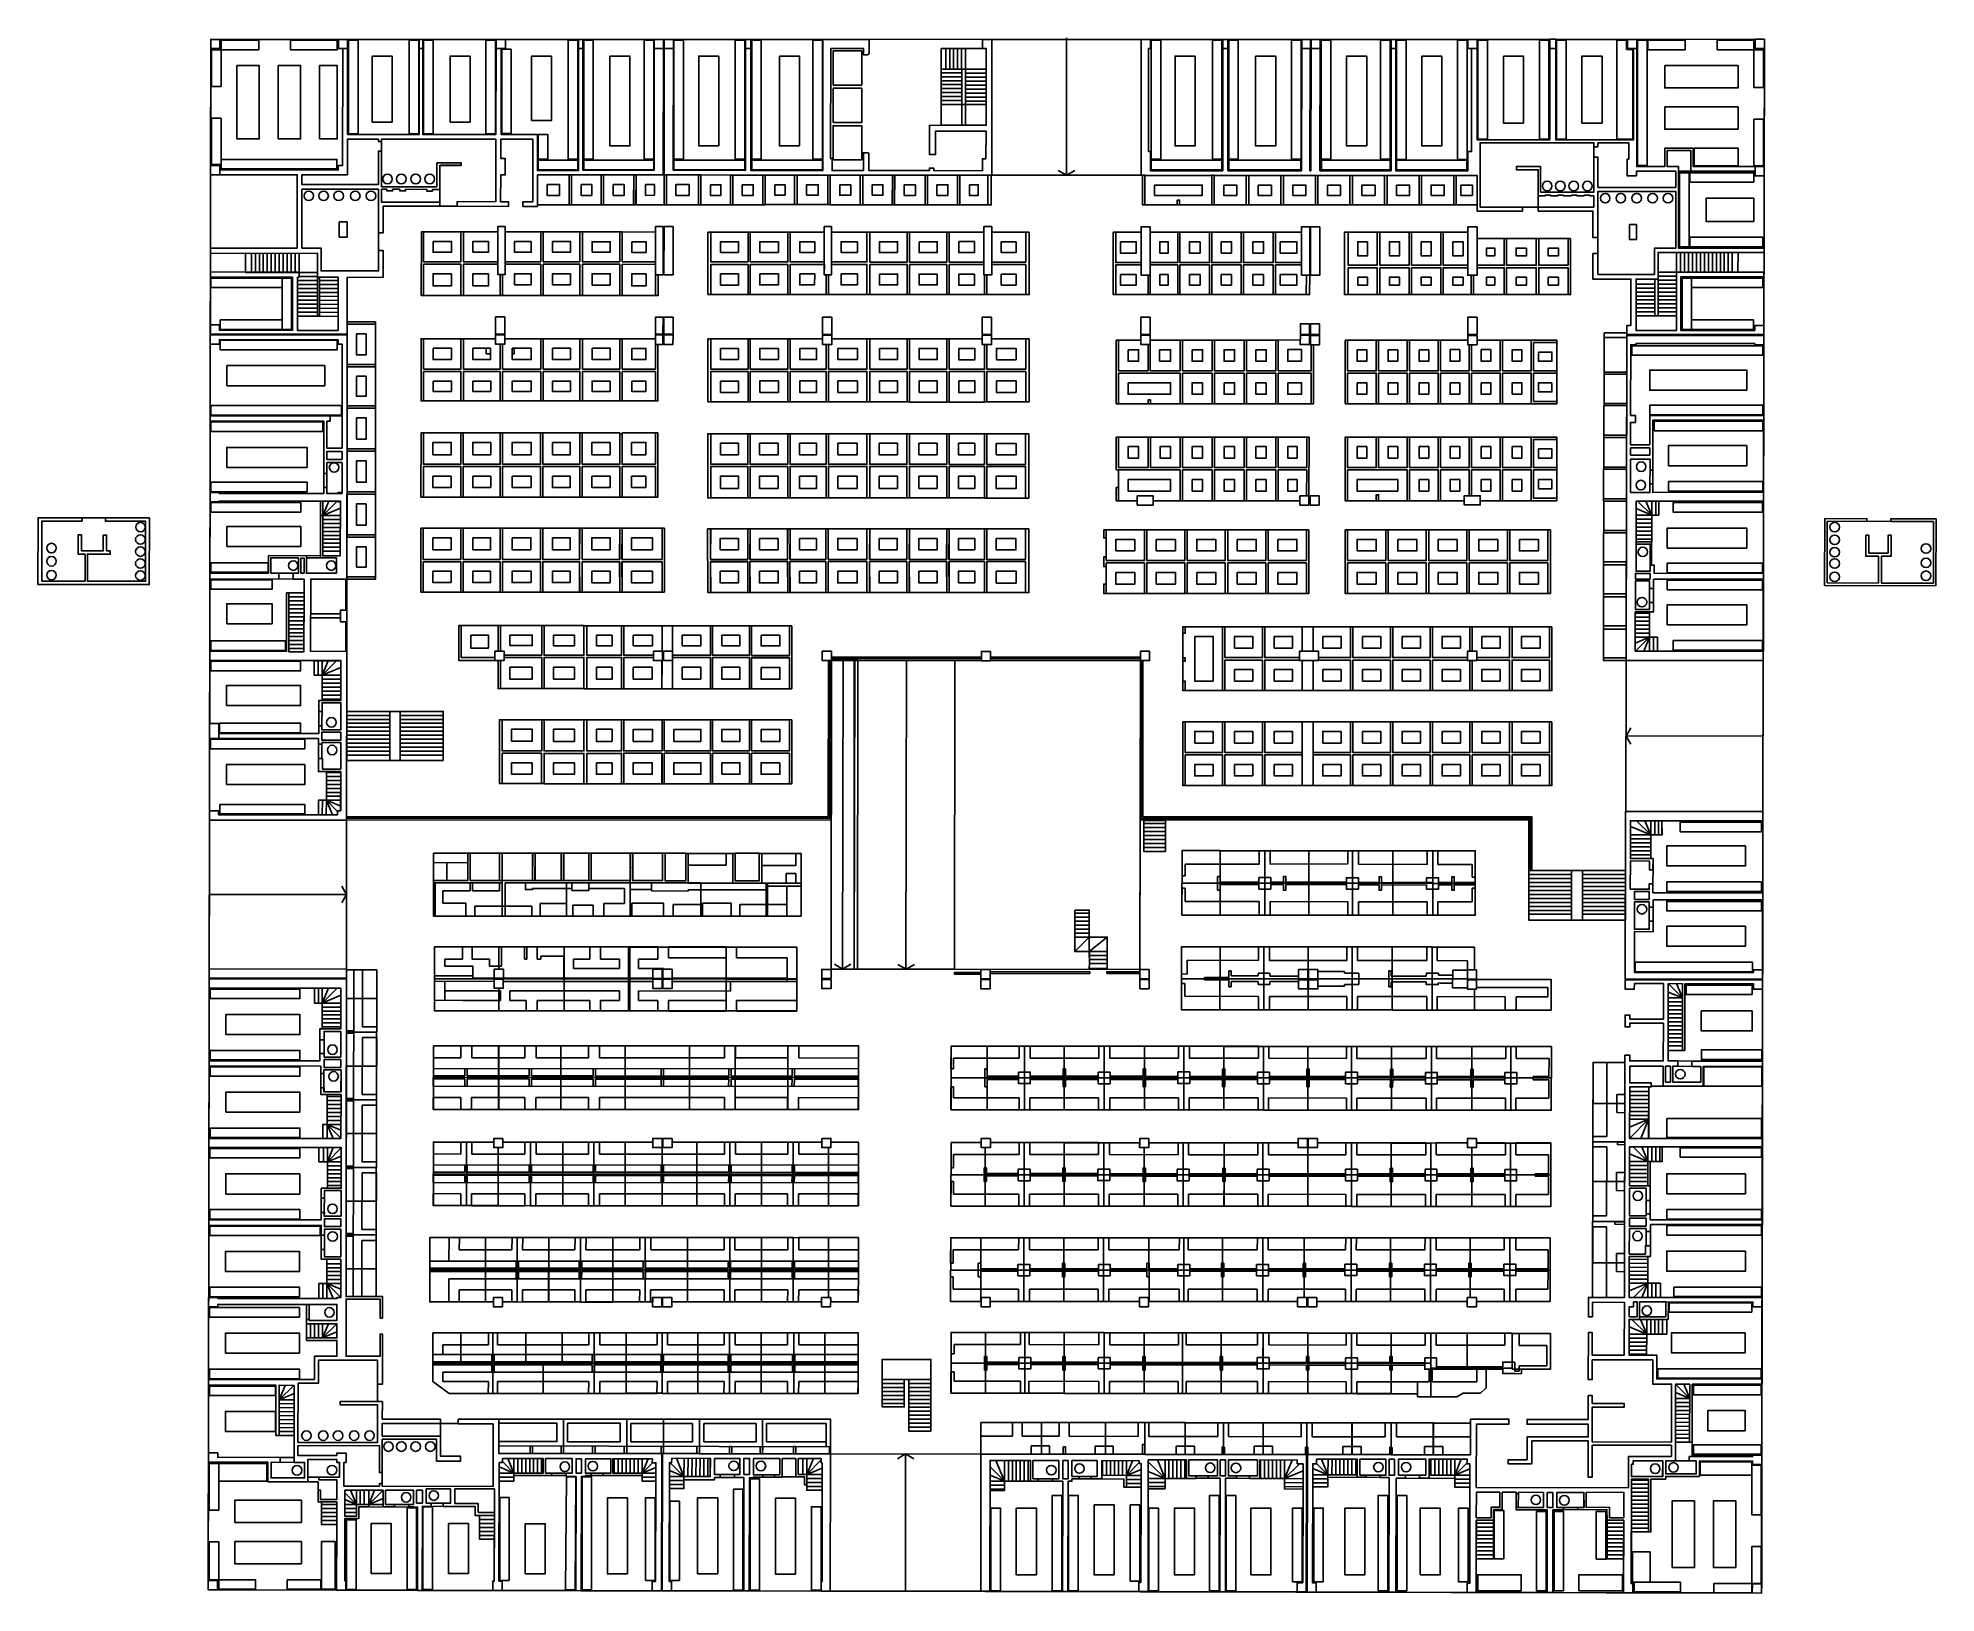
# Model space of a CAD drawing. Header units: millimetres. Extents: x 4722 to 16657, y -6012 to 3767.
import ezdxf

# ---------------------------------------------------------------- set-up
doc = ezdxf.new("R2010")
doc.units = ezdxf.units.MM
for name, color, linetype in [('0_VOID', 7, 'Continuous'), ('Chair', 4, 'Continuous'), ('Coffee', 3, 'Continuous'), ('Entrance', 4, 'Continuous'), ('Floor', 3, 'Continuous'), ('Furniture', 2, 'Continuous'), ('Library', 8, 'Continuous'), ('Meeting rooms', 6, 'Continuous'), ('Offices', 1, 'Continuous'), ('Railings', 2, 'Continuous'), ('Stairs', 2, 'Continuous'), ('Toilets', 40, 'Continuous'), ('Walls', 6, 'Continuous')]:
    doc.layers.add(name, color=color, linetype=linetype)

msp = doc.modelspace()

# ---------------------------------------------------------------- linework, layer by layer
at = {"layer": '0_VOID'}
for points in [[(9722, 3470), (9902, 3470), (9902, 3685), (9722, 3685)], [(9722, 3235), (9902, 3235), (9902, 3450), (9722, 3450)], [(9722, 3000), (9902, 3000), (9902, 3215), (9722, 3215)], [(11654, -151), (9712, -148), (9709, -2088), (11651, -2091)]]:
    msp.add_lwpolyline(points, close=True, dxfattribs=at)
at = {"layer": 'Chair'}
for p, q in [((7210, -1359), (7210, -1546)), ((7440, -1360), (7210, -1359)), ((7425, -1420), (7210, -1419)), ((7292, -1419), (7292, -1531)), ((7425, -1360), (7425, -1532)), ((7440, -1360), (7440, -1532)), ((7625, -1360), (7625, -1532)), ((7640, -1360), (7625, -1360)), ((7640, -1360), (7640, -1532)), ((7833, -1360), (7832, -1532)), ((7833, -1360), (7848, -1360)), ((7848, -1360), (7847, -1532)), ((8013, -1360), (8012, -1532)), ((8013, -1360), (8028, -1360)), ((8028, -1360), (8027, -1532)), ((8186, -1360), (8186, -1532)), ((8186, -1360), (8200, -1360)), ((8200, -1360), (8200, -1532)), ((8447, -1360), (8446, -1547)), ((8447, -1360), (8462, -1360)), ((8462, -1360), (8461, -1532)), ((8650, -1360), (8650, -1532)), ((8650, -1360), (8665, -1360)), ((8665, -1360), (8665, -1532)), ((8665, -1375), (8665, -1375)), ((8795, -1361), (8795, -1533)), ((9050, -1361), (8795, -1361)), ((8810, -1361), (8810, -1548)), ((9050, -1361), (9050, -1434)), ((9092, -1361), (9092, -1548)), ((9107, -1361), (9092, -1361)), ((9107, -1361), (9107, -1533)), ((9258, -1361), (9258, -1533)), ((9487, -1361), (9258, -1361)), ((9273, -1361), (9273, -1548)), ((9487, -1361), (9487, -1438)), ((9487, -1361), (9487, -1438)), ((7425, -1532), (7210, -1531)), ((7440, -1547), (7210, -1546)), ((7220, -1546), (7220, -1754)), ((8446, -1532), (7440, -1532)), ((7440, -1547), (7440, -1597)), ((7625, -1547), (7440, -1547)), ((7455, -1547), (7455, -1597)), ((7625, -1547), (7625, -1597)), ((7640, -1532), (7640, -1693)), ((7660, -1547), (7660, -1693)), ((9522, -1548), (7660, -1547)), ((8080, -1547), (8080, -1595)), ((8186, -1547), (8186, -1595)), ((8650, -1532), (8461, -1532)), ((8580, -1547), (8580, -1597)), ((8795, -1533), (8665, -1532)), ((8795, -1533), (8665, -1532)), ((9050, -1434), (8810, -1434)), ((9258, -1533), (9107, -1533)), ((9487, -1438), (9273, -1438)), ((9300, -1548), (9300, -1682)), ((9310, -1548), (9310, -1682)), ((9427, -1487), (9427, -1548)), ((9487, -1487), (9427, -1487)), ((9487, -1487), (9487, -1548)), ((9522, -1548), (9522, -1756)), ((7267, -1596), (7267, -1673)), ((7440, -1597), (7267, -1596)), ((7625, -1597), (7455, -1597)), ((8080, -1582), (7832, -1582)), ((8186, -1595), (8080, -1595)), ((8411, -1582), (8186, -1582)), ((8411, -1582), (8411, -1675)), ((8446, -1588), (8446, -1755)), ((8580, -1588), (8446, -1588)), ((8810, -1598), (8580, -1597)), ((9300, -1589), (8810, -1589)), ((8810, -1589), (8810, -1598)), ((9475, -1568), (9310, -1568)), ((9430, -1568), (9430, -1756)), ((9522, -1568), (9430, -1568)), ((7413, -1755), (7220, -1754)), ((7413, -1674), (7267, -1673)), ((7413, -1674), (7413, -1755)), ((7470, -1693), (7470, -1755)), ((7828, -1693), (7470, -1693)), ((7828, -1755), (7470, -1755)), ((7828, -1693), (7828, -1755)), ((7880, -1675), (7880, -1755)), ((8045, -1675), (7880, -1675)), ((8045, -1755), (7880, -1755)), ((8045, -1675), (8045, -1755)), ((8085, -1687), (8085, -1755)), ((8214, -1687), (8085, -1687)), ((8214, -1755), (8085, -1755)), ((8214, -1687), (8214, -1755)), ((8280, -1675), (8280, -1755)), ((8411, -1675), (8280, -1675)), ((8446, -1755), (8280, -1755)), ((8456, -1674), (8456, -1755)), ((8656, -1674), (8456, -1674)), ((8656, -1755), (8456, -1755)), ((8656, -1674), (8656, -1755)), ((8717, -1682), (8717, -1755)), ((8890, -1683), (8717, -1682)), ((8890, -1756), (8717, -1755)), ((8890, -1683), (8890, -1756)), ((8900, -1674), (8900, -1756)), ((9080, -1674), (8900, -1674)), ((9080, -1756), (8900, -1756)), ((9080, -1674), (9080, -1756)), ((9136, -1682), (9136, -1755)), ((9430, -1682), (9136, -1682)), ((9430, -1756), (9136, -1756)), ((9430, -1682), (9430, -1756)), ((9430, -1756), (9522, -1756)), ((7216, -1948), (7391, -1948)), ((7216, -1948), (7216, -2350)), ((7281, -2026), (7391, -2026)), ((7281, -2026), (7281, -2071)), ((7391, -1948), (7391, -2026)), ((7452, -1948), (7636, -1948)), ((7452, -1948), (7452, -2026)), ((7452, -2026), (7561, -2026)), ((7561, -2026), (7561, -2071)), ((7621, -1948), (7621, -2071)), ((7636, -1948), (7797, -1949)), ((7636, -1948), (7636, -2071)), ((7782, -1949), (7782, -2026)), ((7782, -2026), (7797, -2026)), ((7797, -1949), (7797, -2026)), ((7860, -1949), (8192, -1949)), ((7860, -1949), (7860, -2027)), ((7860, -2027), (7884, -2027)), ((7884, -2007), (8029, -2007)), ((7884, -2007), (7884, -2027)), ((8029, -2007), (8029, -2145)), ((8089, -2026), (8192, -2026)), ((8089, -2026), (8089, -2085)), ((8192, -1949), (8192, -2026)), ((8260, -1949), (8619, -1949)), ((8260, -1949), (8260, -2026)), ((8260, -2026), (8379, -2026)), ((8379, -2026), (8379, -2085)), ((8436, -1949), (8436, -2351)), ((8499, -2026), (8619, -2026)), ((8499, -2026), (8499, -2085)), ((8619, -1949), (8619, -2026)), ((8687, -1949), (9049, -1949)), ((8687, -1949), (8687, -2017)), ((8687, -2017), (9049, -2017)), ((9049, -1949), (9049, -2017)), ((9114, -1950), (9114, -2017)), ((9114, -1950), (9494, -1950)), ((9114, -2017), (9434, -2017)), ((9434, -2017), (9434, -2167)), ((9494, -1950), (9494, -2352)), ((6662, -2094), (6763, -2094)), ((6703, -4148), (6709, -2094)), ((7216, -2130), (7457, -2131)), ((7281, -2071), (7457, -2071)), ((7457, -2071), (7457, -2131)), ((7457, -2131), (7457, -2145)), ((7457, -2145), (7591, -2145)), ((7561, -2071), (7636, -2071)), ((7649, -2145), (8589, -2145)), ((8089, -2085), (8379, -2085)), ((8499, -2085), (8655, -2085)), ((8647, -2145), (8652, -2145)), ((8710, -2146), (9434, -2146)), ((7216, -2165), (7590, -2166)), ((7281, -2166), (7281, -2285)), ((7281, -2226), (7630, -2226)), ((7630, -2226), (7630, -2285)), ((7648, -2166), (8589, -2166)), ((7690, -2226), (8379, -2226)), ((7690, -2226), (7690, -2285)), ((8379, -2226), (8379, -2285)), ((8499, -2226), (9077, -2227)), ((8499, -2226), (8499, -2285)), ((8647, -2166), (8652, -2166)), ((8710, -2167), (9494, -2167)), ((9077, -2167), (9077, -2227)), ((7216, -2284), (7391, -2285)), ((7216, -2350), (7391, -2351)), ((7391, -2285), (7452, -2285)), ((7391, -2351), (7452, -2351)), ((7452, -2285), (7630, -2285)), ((7452, -2351), (7791, -2351)), ((7690, -2285), (7791, -2285)), ((7791, -2285), (7791, -2351)), ((7860, -2285), (8192, -2285)), ((7860, -2285), (7860, -2351)), ((7860, -2351), (8192, -2351)), ((8192, -2285), (8192, -2351)), ((8260, -2285), (8379, -2285)), ((8260, -2285), (8260, -2351)), ((8260, -2351), (8619, -2351)), ((8499, -2285), (8619, -2285)), ((8619, -2285), (8619, -2351)), ((8687, -2286), (9049, -2286)), ((8687, -2286), (8687, -2352)), ((8687, -2352), (9049, -2352)), ((9049, -2286), (9049, -2352)), ((9114, -2286), (9494, -2286)), ((9114, -2286), (9114, -2352)), ((9114, -2352), (9494, -2352)), ((9494, -2286), (9494, -2352)), ((6708, -2477), (6662, -2477)), ((6708, -2492), (6662, -2492)), ((6707, -2902), (6661, -2902)), ((6707, -2917), (6661, -2917)), ((6706, -3327), (6660, -3327)), ((6706, -3342), (6660, -3342)), ((6704, -3752), (6661, -3752)), ((6704, -3767), (6661, -3767)), ((6704, -3965), (6704, -3915)), ((6704, -3980), (6704, -3965)), ((6704, -3980), (6704, -3965)), ((6704, -4030), (6704, -3980)), ((8051, -5060), (8051, -4944)), ((8449, -5060), (8449, -4945)), ((8909, -5061), (8909, -4946)), ((9304, -5061), (9304, -4946)), ((10849, -4939), (10650, -4939)), ((10849, -5026), (10849, -4939)), ((10910, -5026), (10910, -4939)), ((11144, -4939), (10910, -4939)), ((11144, -5026), (11144, -4939)), ((11207, -5026), (11207, -4939)), ((11640, -4940), (11207, -4939)), ((11640, -5027), (11640, -4940)), ((11708, -5027), (11708, -4940)), ((12142, -4941), (11708, -4940)), ((12142, -5028), (12142, -4941)), ((12208, -5028), (12208, -4941)), ((12666, -4942), (12208, -4941)), ((12666, -5029), (12666, -4942)), ((12734, -5029), (12734, -4942)), ((13194, -4942), (12734, -4942)), ((13194, -4942), (13194, -5029)), ((13730, -4943), (13264, -4942)), ((13264, -5029), (13264, -4942)), ((9699, -5092), (7619, -5087)), ((7831, -5134), (7831, -5098)), ((8011, -5088), (8011, -5134)), ((8011, -5088), (8011, -5134)), ((8026, -5088), (8026, -5134)), ((8026, -5088), (8026, -5134)), ((8210, -5134), (8210, -5089)), ((8225, -5089), (8210, -5089)), ((8210, -5134), (8210, -5089)), ((8225, -5089), (8210, -5089)), ((8225, -5134), (8225, -5089)), ((8225, -5134), (8225, -5089)), ((8409, -5089), (8409, -5135)), ((8424, -5089), (8424, -5135)), ((8640, -5135), (8640, -5090)), ((8655, -5090), (8640, -5090)), ((8655, -5135), (8655, -5090)), ((8866, -5090), (8866, -5135)), ((8881, -5090), (8881, -5135)), ((9071, -5136), (9071, -5090)), ((9086, -5090), (9071, -5090)), ((9086, -5136), (9086, -5090)), ((9264, -5091), (9263, -5137)), ((9279, -5091), (9278, -5137)), ((9473, -5136), (9473, -5091)), ((9488, -5091), (9473, -5091)), ((9488, -5136), (9488, -5091)), ((9679, -5061), (9679, -5092)), ((9699, -5137), (9699, -5092)), ((10650, -5026), (10849, -5026)), ((10910, -5026), (11144, -5026)), ((10967, -5138), (10967, -5087)), ((11082, -5087), (10967, -5087)), ((11082, -5087), (11082, -5138)), ((11207, -5026), (11640, -5027)), ((11369, -5139), (11369, -5088)), ((11484, -5088), (11369, -5088)), ((11484, -5088), (11484, -5139)), ((11708, -5027), (12142, -5028)), ((11879, -5139), (11879, -5088)), ((11994, -5089), (11879, -5088)), ((11994, -5089), (11994, -5140)), ((12208, -5028), (12666, -5029)), ((12369, -5140), (12369, -5089)), ((12484, -5089), (12369, -5089)), ((12484, -5089), (12484, -5140)), ((12734, -5029), (13194, -5029)), ((12927, -5141), (12927, -5090)), ((13042, -5090), (12927, -5090)), ((13042, -5090), (13042, -5141)), ((13264, -5029), (13730, -5030)), ((13440, -5142), (13440, -5091)), ((13555, -5091), (13440, -5091)), ((13555, -5091), (13555, -5142))]:
    msp.add_line(p, q, dxfattribs=at)
at = {"layer": 'Chair', "linetype": 'ByBlock'}
for p, q in [((11916, -1343), (12400, -1344)), ((11916, -1343), (11916, -1428)), ((11916, -1428), (11916, -1503)), ((11936, -1428), (12400, -1428)), ((11936, -1428), (11936, -1503)), ((12400, -1428), (12400, -1343)), ((12470, -1343), (12958, -1344)), ((12470, -1343), (12470, -1428)), ((12470, -1428), (12958, -1427)), ((12958, -1427), (12958, -1344)), ((13025, -1344), (13457, -1344)), ((13025, -1344), (13025, -1429)), ((13025, -1429), (13457, -1431)), ((13457, -1344), (13457, -1431)), ((13525, -1344), (13525, -1431)), ((13525, -1344), (13760, -1344)), ((13525, -1431), (13740, -1431)), ((13740, -1431), (13740, -1510)), ((13760, -1431), (13760, -1346)), ((13760, -1431), (13760, -1510)), ((11916, -1503), (11936, -1503)), ((13740, -1510), (13760, -1510)), ((11916, -1579), (11915, -1664)), ((11915, -1664), (11915, -1749)), ((11916, -1579), (11936, -1579)), ((11936, -1579), (11935, -1664)), ((11935, -1664), (12400, -1664)), ((12400, -1749), (12400, -1664)), ((12470, -1664), (12470, -1749)), ((12470, -1664), (12958, -1665)), ((12958, -1750), (12958, -1665)), ((13025, -1665), (13025, -1750)), ((13025, -1665), (13457, -1665)), ((13457, -1665), (13457, -1750)), ((13457, -1750), (13457, -1665)), ((13525, -1665), (13525, -1750)), ((13525, -1665), (13740, -1665)), ((13740, -1580), (13760, -1580)), ((13740, -1580), (13740, -1665)), ((13760, -1580), (13760, -1665)), ((13760, -1750), (13760, -1665)), ((11915, -1749), (12400, -1749)), ((12470, -1749), (12958, -1750)), ((13025, -1750), (13457, -1750)), ((13525, -1750), (13760, -1750)), ((12396, -1949), (11913, -1948)), ((11913, -2119), (11913, -1948)), ((12396, -1949), (12396, -2034)), ((12953, -1949), (12467, -1949)), ((12467, -1949), (12467, -2034)), ((12953, -1949), (12953, -2034)), ((13019, -1949), (13019, -2034)), ((13455, -1949), (13019, -1949)), ((13455, -1949), (13455, -2034)), ((13756, -1950), (13521, -1949)), ((13521, -2034), (13521, -1949)), ((13756, -2093), (13756, -1950)), ((11948, -2120), (11913, -2119)), ((11948, -2120), (11948, -2033)), ((12396, -2034), (11948, -2033)), ((12057, -2156), (12057, -2141)), ((12057, -2141), (12210, -2141)), ((12210, -2141), (12210, -2099)), ((12210, -2099), (12225, -2099)), ((12210, -2141), (12210, -2141)), ((12225, -2131), (12225, -2099)), ((12225, -2131), (12394, -2131)), ((12394, -2113), (12394, -2131)), ((12469, -2113), (12394, -2113)), ((12953, -2034), (12467, -2034)), ((12469, -2132), (12649, -2132)), ((12937, -2104), (12770, -2103)), ((12937, -2114), (12937, -2104)), ((13027, -2114), (12937, -2114)), ((13455, -2034), (13019, -2034)), ((13027, -2186), (13027, -2114)), ((13217, -2200), (13217, -2100)), ((13217, -2100), (13232, -2100)), ((13217, -2143), (13217, -2143)), ((13232, -2133), (13232, -2100)), ((13232, -2133), (13452, -2133)), ((13711, -2036), (13521, -2034)), ((13528, -2126), (13528, -2125)), ((13528, -2126), (13543, -2126)), ((13618, -2126), (13543, -2126)), ((13617, -2206), (13618, -2096)), ((13710, -2096), (13618, -2096)), ((13710, -2096), (13711, -2036)), ((11933, -2179), (11913, -2179)), ((11913, -2259), (11913, -2179)), ((11913, -2259), (11913, -2344)), ((11933, -2259), (11933, -2179)), ((12396, -2260), (11933, -2259)), ((12057, -2156), (12210, -2156)), ((12210, -2199), (12210, -2156)), ((12210, -2156), (12210, -2156)), ((12210, -2199), (12225, -2199)), ((12225, -2199), (12225, -2166)), ((12225, -2166), (12394, -2166)), ((12394, -2166), (12394, -2185)), ((12394, -2185), (12469, -2185)), ((12396, -2260), (12396, -2345)), ((12467, -2260), (12467, -2345)), ((12953, -2260), (12467, -2260)), ((12469, -2167), (12649, -2167)), ((12937, -2196), (12770, -2195)), ((12937, -2186), (13027, -2186)), ((12937, -2186), (12937, -2196)), ((12953, -2260), (12953, -2345)), ((13019, -2260), (13019, -2345)), ((13455, -2261), (13019, -2260)), ((13217, -2158), (13217, -2158)), ((13217, -2200), (13232, -2200)), ((13232, -2200), (13232, -2168)), ((13232, -2168), (13452, -2168)), ((13455, -2261), (13455, -2346)), ((13521, -2261), (13521, -2346)), ((13947, -2262), (13521, -2261)), ((13527, -2175), (13542, -2176)), ((13617, -2176), (13542, -2176)), ((13710, -2206), (13617, -2206)), ((13768, -2152), (14237, -2153)), ((13768, -2204), (14217, -2205)), ((13947, -2262), (13947, -2346)), ((14017, -2262), (14017, -2346)), ((14217, -2263), (14017, -2262)), ((14217, -2205), (14217, -2263)), ((14237, -2153), (14237, -2346)), ((12396, -2345), (11913, -2344)), ((12953, -2345), (12467, -2345)), ((13455, -2346), (13019, -2345)), ((13947, -2346), (13521, -2346)), ((14237, -2346), (14017, -2346)), ((7209, -2570), (7209, -2646)), ((7382, -2570), (7209, -2570)), ((7382, -2570), (7382, -2646)), ((7450, -2570), (7450, -2646)), ((7784, -2570), (7450, -2570)), ((7784, -2570), (7784, -2646)), ((7854, -2570), (7854, -2646)), ((8184, -2570), (7854, -2570)), ((8184, -2570), (8184, -2646)), ((8254, -2570), (8254, -2646)), ((8588, -2571), (8254, -2570)), ((9039, -2571), (8588, -2571)), ((9039, -2571), (9039, -2647)), ((9108, -2571), (9108, -2647)), ((9437, -2571), (9108, -2571)), ((9437, -2571), (9437, -2647)), ((9506, -2571), (9506, -2647)), ((9881, -2572), (9506, -2571)), ((9881, -2573), (9881, -2648)), ((10464, -2573), (10463, -2716)), ((10464, -2573), (10892, -2573)), ((10892, -2573), (10892, -2648)), ((10960, -2573), (10960, -2648)), ((10960, -2573), (11392, -2574)), ((11392, -2574), (11392, -2649)), ((11462, -2574), (11462, -2649)), ((11462, -2574), (11894, -2574)), ((11894, -2574), (11894, -2649)), ((11962, -2574), (11962, -2649)), ((11962, -2574), (12396, -2574)), ((12396, -2574), (12396, -2649)), ((12461, -2574), (12461, -2649)), ((12461, -2574), (12951, -2575)), ((12951, -2575), (12950, -2650)), ((13016, -2575), (13016, -2650)), ((13016, -2575), (13452, -2575)), ((13452, -2575), (13452, -2650)), ((13517, -2575), (13517, -2650)), ((13517, -2575), (13952, -2576)), ((13952, -2576), (13952, -2651)), ((14017, -2576), (14017, -2651)), ((14017, -2576), (14239, -2576)), ((14239, -2576), (14238, -2976)), ((7209, -2713), (7208, -2825)), ((7382, -2646), (7209, -2646)), ((9881, -2715), (7209, -2713)), ((7406, -2714), (7406, -2760)), ((7406, -2714), (7406, -2760)), ((7421, -2714), (7421, -2760)), ((7421, -2714), (7421, -2760)), ((7784, -2646), (7450, -2646)), ((7810, -2714), (7810, -2760)), ((7825, -2714), (7825, -2760)), ((8184, -2646), (7854, -2646)), ((8213, -2714), (8213, -2760)), ((8228, -2714), (8228, -2760)), ((9039, -2647), (8254, -2646)), ((8640, -2714), (8640, -2760)), ((8655, -2714), (8655, -2760)), ((9066, -2715), (9066, -2761)), ((9081, -2715), (9081, -2761)), ((9437, -2647), (9108, -2647)), ((9464, -2715), (9464, -2761)), ((9479, -2715), (9479, -2761)), ((9881, -2648), (9506, -2647)), ((9881, -2715), (9880, -2827)), ((10463, -2716), (10478, -2716)), ((10478, -2648), (10478, -2716)), ((10478, -2648), (10892, -2648)), ((10690, -2716), (10690, -2762)), ((10960, -2648), (11392, -2649)), ((11462, -2649), (11894, -2649)), ((11962, -2649), (12396, -2649)), ((12461, -2649), (12950, -2650)), ((13016, -2650), (13452, -2650)), ((13226, -2718), (13241, -2718)), ((13226, -2718), (13226, -2764)), ((13241, -2718), (13241, -2764)), ((13517, -2650), (13952, -2651)), ((13747, -2718), (13747, -2764)), ((14017, -2651), (14224, -2651)), ((14224, -2651), (14223, -2764)), ((14501, -2675), (14500, -3141)), ((14588, -2675), (14501, -2675)), ((14587, -3141), (14588, -2675)), ((9881, -2827), (7208, -2825)), ((7406, -2759), (7209, -2759)), ((7406, -2779), (7209, -2779)), ((7406, -2780), (7406, -2826)), ((7810, -2760), (7421, -2759)), ((7810, -2780), (7421, -2779)), ((7421, -2780), (7421, -2826)), ((7810, -2780), (7810, -2826)), ((8213, -2760), (7825, -2760)), ((8213, -2780), (7825, -2780)), ((7825, -2780), (7825, -2826)), ((8213, -2780), (8213, -2826)), ((9066, -2761), (8228, -2760)), ((9066, -2781), (8228, -2780)), ((8228, -2780), (8228, -2826)), ((8640, -2780), (8640, -2826)), ((8655, -2780), (8655, -2826)), ((9066, -2781), (9065, -2827)), ((9081, -2781), (9080, -2827)), ((9464, -2761), (9081, -2761)), ((9464, -2781), (9081, -2781)), ((9464, -2781), (9463, -2827)), ((9479, -2781), (9478, -2827)), ((9881, -2761), (9479, -2761)), ((9881, -2781), (9479, -2781)), ((10463, -2828), (10463, -2973)), ((10463, -2828), (10478, -2828)), ((10478, -2828), (10478, -2897)), ((10675, -2828), (10690, -2828)), ((10690, -2762), (10887, -2762)), ((10690, -2782), (10887, -2782)), ((10690, -2782), (10690, -2828)), ((10962, -2762), (11168, -2762)), ((10962, -2782), (11168, -2782)), ((11168, -2828), (11183, -2828)), ((11183, -2762), (11389, -2762)), ((11183, -2782), (11389, -2782)), ((11464, -2762), (11672, -2762)), ((11464, -2782), (11672, -2782)), ((11672, -2828), (11687, -2828)), ((11687, -2762), (11889, -2763)), ((11687, -2782), (11889, -2783)), ((11964, -2763), (12390, -2763)), ((11964, -2783), (12390, -2783)), ((12171, -2829), (12186, -2829)), ((12465, -2763), (12700, -2763)), ((12465, -2783), (12700, -2783)), ((12700, -2829), (12715, -2829)), ((12715, -2763), (12944, -2763)), ((12715, -2783), (12944, -2783)), ((13019, -2763), (13226, -2764)), ((13019, -2783), (13226, -2784)), ((13226, -2784), (13225, -2830)), ((13225, -2830), (13240, -2830)), ((13241, -2784), (13240, -2830)), ((13241, -2764), (13446, -2764)), ((13241, -2784), (13446, -2784)), ((13521, -2764), (13732, -2764)), ((13521, -2784), (13732, -2784)), ((13739, -2764), (13739, -2764)), ((13739, -2784), (13739, -2784)), ((13747, -2764), (13946, -2764)), ((13747, -2784), (13946, -2784)), ((14123, -2764), (14123, -2784)), ((14123, -2764), (14223, -2764)), ((14123, -2784), (14223, -2784)), ((14223, -2784), (14223, -2900)), ((7208, -2895), (7208, -2971)), ((7381, -2895), (7208, -2895)), ((7381, -2971), (7208, -2971)), ((7381, -2895), (7381, -2971)), ((7449, -2895), (7449, -2971)), ((7783, -2895), (7449, -2895)), ((7783, -2971), (7449, -2971)), ((7783, -2895), (7783, -2971)), ((7853, -2895), (7853, -2971)), ((8183, -2895), (7853, -2895)), ((8183, -2971), (7853, -2971)), ((8183, -2895), (8183, -2971)), ((8253, -2895), (8253, -2971)), ((9038, -2896), (8253, -2895)), ((9038, -2972), (8253, -2971)), ((9038, -2896), (9038, -2972)), ((9107, -2896), (9107, -2972)), ((9436, -2896), (9107, -2896)), ((9436, -2972), (9107, -2972)), ((9436, -2896), (9436, -2972)), ((9505, -2896), (9505, -2972)), ((9881, -2897), (9505, -2896)), ((9880, -2973), (9505, -2972)), ((9880, -2897), (9880, -2973)), ((10463, -2973), (10891, -2973)), ((10478, -2897), (10891, -2897)), ((10891, -2897), (10891, -2973)), ((10959, -2897), (10959, -2973)), ((10959, -2897), (11391, -2898)), ((10959, -2973), (11391, -2974)), ((11391, -2898), (11391, -2974)), ((11461, -2898), (11461, -2974)), ((11461, -2898), (11893, -2898)), ((11461, -2974), (11893, -2974)), ((11893, -2898), (11893, -2974)), ((11961, -2898), (11961, -2974)), ((11961, -2898), (12395, -2898)), ((11961, -2974), (12395, -2974)), ((12395, -2898), (12395, -2974)), ((12460, -2898), (12460, -2974)), ((12460, -2898), (12950, -2899)), ((12460, -2974), (12950, -2975)), ((12950, -2899), (12950, -2975)), ((13015, -2899), (13015, -2975)), ((13015, -2899), (13451, -2899)), ((13015, -2975), (13451, -2975)), ((13451, -2899), (13451, -2975)), ((13516, -2899), (13516, -2975)), ((13516, -2899), (13951, -2900)), ((13516, -2975), (13951, -2976)), ((13951, -2900), (13951, -2976)), ((14016, -2900), (14016, -2976)), ((14016, -2900), (14223, -2900)), ((14016, -2976), (14238, -2976)), ((14650, -2877), (14650, -2991)), ((14650, -2877), (14701, -2877)), ((14701, -2992), (14650, -2991)), ((7209, -3175), (7209, -3251)), ((7382, -3176), (7209, -3175)), ((7382, -3176), (7382, -3252)), ((7450, -3176), (7450, -3252)), ((7588, -3176), (7450, -3176)), ((7784, -3176), (7646, -3176)), ((7784, -3176), (7784, -3252)), ((7854, -3176), (7854, -3252)), ((8184, -3176), (7854, -3176)), ((8184, -3176), (8184, -3252)), ((8254, -3176), (8254, -3252)), ((8588, -3176), (8254, -3176)), ((8651, -3176), (8646, -3176)), ((9039, -3177), (8709, -3176)), ((9039, -3177), (9039, -3253)), ((9108, -3177), (9108, -3253)), ((9437, -3177), (9108, -3177)), ((9437, -3177), (9437, -3253)), ((9506, -3177), (9506, -3253)), ((9650, -3177), (9506, -3177)), ((9881, -3177), (9708, -3177)), ((9881, -3178), (9881, -3253)), ((10464, -3179), (10464, -3339)), ((10653, -3179), (10464, -3179)), ((10891, -3179), (10711, -3179)), ((10891, -3179), (10891, -3255)), ((10958, -3179), (10958, -3255)), ((11391, -3179), (10958, -3179)), ((11391, -3179), (11391, -3255)), ((11459, -3179), (11459, -3255)), ((11650, -3180), (11459, -3179)), ((11891, -3180), (11707, -3180)), ((11891, -3180), (11891, -3256)), ((11957, -3180), (11957, -3256)), ((12393, -3180), (11957, -3180)), ((12393, -3180), (12393, -3256)), ((12459, -3180), (12459, -3256)), ((12646, -3180), (12459, -3180)), ((12709, -3180), (12704, -3180)), ((12947, -3181), (12767, -3180)), ((12947, -3181), (12947, -3257)), ((13016, -3181), (13016, -3257)), ((13448, -3181), (13016, -3181)), ((13448, -3181), (13448, -3257)), ((13515, -3181), (13515, -3257)), ((13710, -3181), (13515, -3181)), ((13949, -3181), (13768, -3181)), ((13949, -3181), (13949, -3257)), ((14016, -3181), (14016, -3257)), ((14236, -3181), (14016, -3181)), ((14236, -3181), (14235, -3581)), ((14500, -3206), (14499, -3640)), ((14587, -3141), (14500, -3141)), ((14587, -3206), (14500, -3206)), ((14586, -3640), (14587, -3206)), ((7209, -3319), (7208, -3431)), ((7382, -3252), (7209, -3251)), ((9881, -3321), (7209, -3319)), ((7406, -3320), (7406, -3366)), ((7406, -3320), (7406, -3366)), ((7421, -3320), (7421, -3366)), ((7421, -3320), (7421, -3366)), ((7784, -3252), (7450, -3252)), ((7810, -3320), (7810, -3366)), ((7810, -3320), (7810, -3366)), ((7825, -3320), (7825, -3366)), ((7825, -3320), (7825, -3366)), ((8184, -3252), (7854, -3252)), ((8213, -3320), (8213, -3366)), ((8213, -3320), (8213, -3366)), ((8228, -3320), (8228, -3366)), ((8228, -3320), (8228, -3366)), ((9039, -3253), (8254, -3252)), ((8640, -3320), (8640, -3366)), ((8640, -3320), (8640, -3366)), ((8655, -3320), (8655, -3366)), ((8655, -3320), (8655, -3366)), ((9066, -3320), (9066, -3366)), ((9066, -3320), (9066, -3366)), ((9081, -3320), (9081, -3366)), ((9081, -3320), (9081, -3366)), ((9437, -3253), (9108, -3253)), ((9464, -3321), (9464, -3367)), ((9479, -3321), (9479, -3367)), ((9881, -3253), (9506, -3253)), ((9881, -3321), (9880, -3433)), ((10479, -3339), (10464, -3339)), ((10479, -3255), (10479, -3339)), ((10891, -3255), (10479, -3255)), ((10672, -3339), (10671, -3424)), ((10687, -3339), (10672, -3339)), ((10687, -3339), (10687, -3374)), ((11391, -3255), (10958, -3255)), ((11167, -3339), (11167, -3374)), ((11182, -3339), (11167, -3339)), ((11182, -3339), (11182, -3374)), ((11891, -3256), (11459, -3255)), ((12393, -3256), (11957, -3256)), ((12172, -3340), (12172, -3375)), ((12187, -3340), (12172, -3340)), ((12187, -3340), (12187, -3375)), ((12947, -3257), (12459, -3256)), ((13448, -3257), (13016, -3257)), ((13239, -3341), (13224, -3341)), ((13224, -3341), (13224, -3376)), ((13239, -3376), (13239, -3341)), ((13949, -3257), (13515, -3257)), ((13746, -3341), (13731, -3341)), ((13731, -3341), (13731, -3376)), ((13746, -3376), (13746, -3341)), ((14221, -3257), (14016, -3257)), ((14221, -3257), (14221, -3376)), ((9881, -3433), (7208, -3431)), ((7406, -3365), (7209, -3365)), ((7406, -3385), (7209, -3385)), ((7406, -3386), (7406, -3432)), ((7406, -3386), (7406, -3432)), ((7810, -3365), (7421, -3365)), ((7810, -3385), (7421, -3385)), ((7421, -3386), (7421, -3432)), ((7421, -3386), (7421, -3432)), ((7810, -3386), (7810, -3432)), ((7810, -3386), (7810, -3432)), ((8213, -3366), (7825, -3365)), ((8213, -3386), (7825, -3385)), ((7825, -3386), (7825, -3432)), ((7825, -3386), (7825, -3432)), ((8213, -3386), (8213, -3432)), ((8213, -3386), (8213, -3432)), ((9066, -3366), (8228, -3366)), ((9066, -3386), (8228, -3386)), ((8228, -3386), (8228, -3432)), ((8228, -3386), (8228, -3432)), ((8640, -3386), (8640, -3432)), ((8640, -3386), (8640, -3432)), ((8655, -3386), (8655, -3432)), ((8655, -3386), (8655, -3432)), ((9066, -3386), (9065, -3432)), ((9066, -3386), (9065, -3432)), ((9081, -3386), (9080, -3432)), ((9081, -3386), (9080, -3432)), ((9464, -3367), (9081, -3366)), ((9464, -3387), (9081, -3386)), ((9464, -3387), (9463, -3433)), ((9479, -3387), (9478, -3433)), ((9881, -3367), (9479, -3367)), ((9881, -3387), (9479, -3387)), ((10464, -3424), (10463, -3579)), ((10464, -3424), (10479, -3424)), ((10479, -3424), (10478, -3503)), ((10671, -3424), (10686, -3424)), ((10886, -3389), (10686, -3389)), ((10686, -3389), (10686, -3424)), ((10886, -3374), (10687, -3374)), ((11167, -3374), (10961, -3374)), ((11167, -3389), (10961, -3389)), ((11167, -3389), (11167, -3424)), ((11167, -3424), (11182, -3424)), ((11386, -3374), (11182, -3374)), ((11182, -3389), (11182, -3424)), ((11386, -3389), (11182, -3389)), ((11671, -3375), (11461, -3374)), ((11671, -3390), (11461, -3389)), ((11885, -3375), (11686, -3375)), ((11885, -3390), (11686, -3390)), ((12172, -3375), (11960, -3375)), ((12172, -3390), (11960, -3390)), ((12172, -3390), (12172, -3425)), ((12172, -3425), (12187, -3425)), ((12388, -3375), (12187, -3375)), ((12187, -3390), (12187, -3425)), ((12388, -3390), (12187, -3390)), ((12944, -3376), (12463, -3375)), ((12944, -3391), (12463, -3390)), ((13224, -3376), (13019, -3376)), ((13224, -3391), (13019, -3391)), ((13224, -3391), (13224, -3426)), ((13224, -3426), (13239, -3426)), ((13444, -3376), (13239, -3376)), ((13444, -3391), (13239, -3391)), ((13239, -3426), (13239, -3391)), ((13239, -3426), (13239, -3426)), ((13731, -3376), (13519, -3376)), ((13731, -3391), (13519, -3391)), ((13731, -3391), (13731, -3426)), ((13731, -3426), (13746, -3426)), ((13945, -3376), (13746, -3376)), ((13746, -3426), (13746, -3391)), ((13945, -3391), (13746, -3391)), ((13746, -3426), (13746, -3426)), ((14136, -3376), (14136, -3391)), ((14221, -3376), (14136, -3376)), ((14136, -3376), (14136, -3391)), ((14221, -3391), (14136, -3391)), ((14221, -3391), (14220, -3505)), ((14649, -3367), (14648, -3481)), ((14649, -3367), (14700, -3367)), ((7381, -3501), (7208, -3500)), ((7208, -3500), (7208, -3576)), ((7381, -3577), (7208, -3576)), ((7381, -3501), (7381, -3577)), ((7449, -3501), (7449, -3577)), ((7783, -3501), (7449, -3501)), ((7783, -3577), (7449, -3577)), ((7783, -3501), (7783, -3577)), ((7853, -3501), (7853, -3577)), ((8183, -3501), (7853, -3501)), ((8183, -3577), (7853, -3577)), ((8183, -3501), (8183, -3577)), ((8253, -3501), (8253, -3577)), ((9038, -3502), (8253, -3501)), ((9038, -3578), (8253, -3577)), ((9038, -3502), (9038, -3578)), ((9107, -3502), (9107, -3578)), ((9436, -3502), (9107, -3502)), ((9436, -3578), (9107, -3578)), ((9436, -3502), (9436, -3578)), ((9505, -3502), (9505, -3578)), ((9881, -3502), (9505, -3502)), ((9880, -3578), (9505, -3578)), ((9880, -3502), (9880, -3578)), ((10890, -3579), (10463, -3579)), ((10890, -3503), (10478, -3503)), ((10890, -3503), (10890, -3579)), ((10957, -3503), (10957, -3579)), ((11390, -3503), (10957, -3503)), ((11390, -3579), (10957, -3579)), ((11390, -3503), (11390, -3579)), ((11458, -3503), (11458, -3579)), ((11890, -3504), (11458, -3503)), ((11890, -3580), (11458, -3579)), ((11890, -3504), (11890, -3580)), ((11956, -3504), (11956, -3580)), ((12392, -3504), (11956, -3504)), ((12392, -3580), (11956, -3580)), ((12392, -3504), (12392, -3580)), ((12458, -3504), (12458, -3580)), ((12946, -3505), (12458, -3504)), ((12946, -3581), (12458, -3580)), ((12946, -3505), (12946, -3581)), ((13015, -3505), (13015, -3581)), ((13447, -3505), (13015, -3505)), ((13447, -3581), (13015, -3581)), ((13447, -3505), (13447, -3581)), ((13514, -3505), (13514, -3581)), ((13948, -3505), (13514, -3505)), ((13948, -3505), (13948, -3581)), ((14015, -3505), (14015, -3581)), ((14220, -3505), (14015, -3505)), ((14699, -3482), (14648, -3481)), ((13948, -3581), (13514, -3581)), ((14235, -3581), (14015, -3581)), ((14586, -3640), (14499, -3640)), ((14637, -3678), (14699, -3679)), ((14637, -3693), (14637, -3678)), ((14699, -3694), (14637, -3693)), ((7187, -3777), (7186, -4181)), ((7307, -3777), (7187, -3777)), ((7307, -3777), (7306, -3924)), ((7372, -3777), (7371, -3853)), ((7703, -3777), (7372, -3777)), ((7703, -3777), (7702, -3853)), ((7770, -3777), (7769, -3853)), ((8099, -3777), (7770, -3777)), ((8099, -3777), (8098, -3853)), ((8169, -3777), (8168, -3853)), ((8507, -3777), (8169, -3777)), ((8507, -3777), (8506, -3853)), ((9037, -3777), (8575, -3777)), ((8575, -3777), (8575, -3853)), ((9037, -3777), (9036, -3853)), ((9437, -3777), (9105, -3777)), ((9105, -3777), (9105, -3853)), ((9437, -3777), (9437, -3853)), ((9881, -3777), (9506, -3777)), ((9506, -3777), (9506, -3853)), ((9881, -3777), (9881, -3853)), ((10462, -3778), (10461, -3938)), ((10462, -3778), (10889, -3778)), ((10889, -3778), (10888, -3854)), ((10957, -3778), (10956, -3854)), ((10957, -3778), (11389, -3778)), ((11389, -3778), (11388, -3854)), ((11456, -3778), (11455, -3854)), ((11456, -3778), (11900, -3778)), ((11900, -3778), (11899, -3854)), ((11955, -3778), (11954, -3854)), ((11955, -3778), (12390, -3778)), ((12390, -3778), (12389, -3854)), ((12458, -3778), (12457, -3854)), ((12458, -3778), (12945, -3778)), ((12945, -3778), (12944, -3854)), ((13013, -3778), (13012, -3854)), ((13013, -3778), (13444, -3778)), ((13444, -3778), (13443, -3854)), ((13514, -3778), (13513, -3854)), ((13514, -3778), (13942, -3778)), ((13942, -3778), (13941, -3854)), ((14015, -3778), (14014, -3854)), ((14015, -3778), (14231, -3778)), ((14231, -3778), (14230, -4178)), ((14499, -3710), (14498, -4154)), ((14586, -3710), (14499, -3710)), ((14585, -4154), (14586, -3710)), ((9881, -3924), (7186, -3924)), ((7702, -3853), (7371, -3853)), ((7728, -3970), (7728, -3924)), ((7743, -3970), (7743, -3924)), ((8098, -3853), (7769, -3853)), ((8126, -3924), (8126, -3970)), ((8141, -3924), (8141, -3970)), ((8506, -3853), (8168, -3853)), ((8528, -3924), (8528, -3970)), ((8543, -3924), (8543, -3970)), ((9036, -3853), (8575, -3853)), ((9062, -3924), (9062, -3970)), ((9077, -3924), (9077, -3970)), ((9437, -3853), (9105, -3853)), ((9464, -3924), (9464, -3970)), ((9479, -3924), (9479, -3970)), ((9881, -3853), (9506, -3853)), ((9881, -3924), (9881, -4036)), ((10476, -3938), (10461, -3938)), ((10476, -3854), (10476, -3938)), ((10476, -3854), (10888, -3854)), ((10635, -4023), (10635, -3938)), ((10635, -3973), (10635, -3938)), ((10650, -3938), (10635, -3938)), ((10650, -3973), (10650, -3938)), ((10956, -3854), (11388, -3854)), ((11164, -3973), (11164, -3938)), ((11179, -3938), (11164, -3938)), ((11179, -3973), (11179, -3938)), ((11455, -3854), (11899, -3854)), ((11694, -3973), (11694, -3938)), ((11709, -3938), (11694, -3938)), ((11709, -3973), (11709, -3938)), ((11954, -3854), (12389, -3854)), ((12164, -3973), (12164, -3938)), ((12179, -3938), (12164, -3938)), ((12179, -3973), (12179, -3938)), ((12457, -3854), (12944, -3854)), ((12677, -3973), (12677, -3938)), ((12692, -3938), (12677, -3938)), ((12692, -3973), (12692, -3938)), ((13012, -3854), (13443, -3854)), ((13220, -3973), (13220, -3938)), ((13235, -3938), (13220, -3938)), ((13235, -3973), (13235, -3938)), ((13513, -3854), (13941, -3854)), ((13720, -3973), (13720, -3938)), ((13735, -3938), (13720, -3938)), ((13735, -3973), (13735, -3938)), ((14014, -3854), (14218, -3854)), ((14218, -3854), (14218, -3973)), ((14647, -3877), (14647, -3991)), ((14647, -3877), (14698, -3877)), ((7728, -3970), (7186, -3970)), ((7728, -3990), (7186, -3990)), ((7306, -4036), (7306, -4181)), ((9881, -4036), (7306, -4036)), ((7728, -4036), (7728, -3990)), ((8126, -3970), (7743, -3970)), ((8126, -3990), (7743, -3990)), ((7743, -4036), (7743, -3990)), ((8126, -3990), (8125, -4036)), ((8141, -3990), (8140, -4036)), ((8528, -3970), (8141, -3970)), ((8528, -3990), (8141, -3990)), ((8528, -3990), (8527, -4036)), ((8543, -3990), (8542, -4036)), ((9062, -3970), (8543, -3970)), ((9062, -3990), (8543, -3990)), ((9062, -3990), (9062, -4036)), ((9464, -3970), (9077, -3970)), ((9464, -3990), (9077, -3990)), ((9077, -3990), (9077, -4036)), ((9464, -3990), (9464, -4036)), ((9881, -3970), (9479, -3970)), ((9881, -3990), (9479, -3990)), ((9479, -3990), (9479, -4036)), ((10461, -4023), (10461, -4178)), ((10461, -4023), (10476, -4023)), ((10476, -4023), (10476, -4102)), ((10635, -4023), (10650, -4023)), ((10650, -3973), (10884, -3973)), ((10650, -3988), (10884, -3988)), ((10650, -4023), (10650, -3988)), ((10959, -3973), (11390, -3973)), ((10959, -3988), (11390, -3988)), ((11164, -4023), (11164, -3988)), ((11164, -4023), (11179, -4023)), ((11179, -4023), (11179, -3988)), ((11465, -3973), (11694, -3973)), ((11465, -3988), (11694, -3988)), ((11694, -4023), (11694, -3988)), ((11694, -4023), (11709, -4023)), ((11709, -3973), (11889, -3973)), ((11709, -3988), (11889, -3988)), ((11709, -4023), (11709, -3988)), ((11964, -3973), (12164, -3973)), ((11964, -3988), (12164, -3988)), ((12164, -4023), (12164, -3988)), ((12164, -4023), (12179, -4023)), ((12179, -3973), (12385, -3973)), ((12179, -3988), (12385, -3988)), ((12179, -4023), (12179, -3988)), ((12460, -3973), (12677, -3973)), ((12460, -3988), (12677, -3988)), ((12677, -4023), (12677, -3988)), ((12677, -4023), (12692, -4023)), ((12692, -3973), (12940, -3973)), ((12692, -3988), (12940, -3988)), ((12692, -4023), (12692, -3988)), ((13015, -3973), (13220, -3973)), ((13015, -3988), (13220, -3988)), ((13220, -4023), (13220, -3988)), ((13220, -4023), (13235, -4023)), ((13235, -3973), (13440, -3973)), ((13235, -3988), (13440, -3988)), ((13235, -4023), (13235, -3988)), ((13515, -3973), (13720, -3973)), ((13515, -3988), (13720, -3988)), ((13720, -4023), (13720, -3988)), ((13720, -4023), (13735, -4023)), ((13735, -3973), (13940, -3973)), ((13735, -3988), (13940, -3988)), ((13735, -4023), (13735, -3988)), ((14015, -3973), (14218, -3973)), ((14015, -3988), (14218, -3988)), ((14218, -3988), (14217, -4102)), ((14698, -3992), (14647, -3991)), ((7371, -4105), (7702, -4105)), ((7371, -4105), (7371, -4181)), ((7702, -4105), (7702, -4181)), ((7769, -4105), (8098, -4105)), ((7769, -4105), (7769, -4181)), ((8098, -4105), (8098, -4181)), ((8168, -4105), (8506, -4105)), ((8168, -4105), (8168, -4181)), ((8505, -4181), (8506, -4105)), ((8573, -4181), (8574, -4105)), ((8574, -4105), (9036, -4105)), ((9036, -4181), (9036, -4105)), ((9104, -4181), (9105, -4105)), ((9105, -4105), (9437, -4105)), ((9436, -4181), (9437, -4105)), ((9505, -4181), (9506, -4105)), ((9506, -4105), (9881, -4105)), ((9880, -4181), (9881, -4105)), ((10476, -4102), (10888, -4102)), ((10888, -4102), (10888, -4178)), ((10956, -4102), (10956, -4178)), ((10956, -4102), (11388, -4102)), ((11388, -4102), (11388, -4178)), ((11455, -4102), (11455, -4178)), ((11455, -4102), (11899, -4102)), ((11899, -4102), (11899, -4178)), ((11954, -4102), (11954, -4178)), ((11954, -4102), (12389, -4102)), ((12389, -4102), (12389, -4178)), ((12457, -4102), (12457, -4178)), ((12457, -4102), (12944, -4102)), ((12944, -4102), (12944, -4178)), ((13012, -4102), (13012, -4178)), ((13012, -4102), (13443, -4102)), ((13443, -4102), (13443, -4178)), ((13513, -4102), (13513, -4178)), ((13513, -4102), (13941, -4102)), ((13941, -4102), (13941, -4178)), ((14014, -4102), (14014, -4178)), ((14014, -4102), (14217, -4102)), ((7186, -4181), (7306, -4181)), ((7371, -4181), (7586, -4181)), ((7644, -4181), (7702, -4181)), ((7769, -4181), (8098, -4181)), ((8168, -4181), (8505, -4181)), ((8573, -4181), (8587, -4181)), ((8708, -4181), (9036, -4181)), ((9104, -4181), (9436, -4181)), ((9505, -4181), (9649, -4181)), ((9707, -4181), (9880, -4181)), ((10461, -4178), (10652, -4178)), ((10710, -4178), (10888, -4178)), ((10956, -4178), (11388, -4178)), ((11455, -4178), (11648, -4178)), ((11706, -4178), (11899, -4178)), ((11954, -4178), (12389, -4178)), ((12457, -4178), (12643, -4178)), ((12764, -4178), (12944, -4178)), ((13012, -4178), (13443, -4178)), ((13513, -4178), (13709, -4178)), ((13767, -4178), (13941, -4178)), ((14014, -4178), (14230, -4178)), ((7206, -4376), (7205, -4682)), ((7206, -4376), (7554, -4376)), ((7554, -4376), (7554, -4452)), ((7612, -4376), (8185, -4375)), ((7612, -4376), (7612, -4452)), ((8185, -4375), (8185, -4452)), ((8256, -4375), (8256, -4452)), ((8256, -4375), (8615, -4375)), ((8615, -4375), (8615, -4452)), ((8681, -4375), (8681, -4452)), ((8681, -4375), (9036, -4375)), ((9036, -4375), (9036, -4452)), ((9107, -4375), (9107, -4452)), ((9107, -4375), (9436, -4375)), ((9436, -4375), (9436, -4452)), ((9506, -4375), (9506, -4452)), ((9506, -4375), (9879, -4375)), ((9879, -4375), (9879, -4452)), ((10464, -4373), (10901, -4374)), ((10464, -4373), (10901, -4374)), ((10464, -4373), (10464, -4508)), ((10901, -4374), (10901, -4450)), ((10954, -4374), (10954, -4450)), ((10954, -4374), (11393, -4375)), ((11393, -4375), (11393, -4451)), ((11461, -4375), (11461, -4451)), ((11461, -4375), (11893, -4375)), ((11893, -4375), (11893, -4451)), ((11943, -4376), (11943, -4452)), ((11943, -4376), (12391, -4376)), ((12391, -4376), (12391, -4452)), ((12461, -4376), (12461, -4452)), ((12461, -4376), (12948, -4377)), ((12948, -4453), (12948, -4377)), ((13016, -4453), (13016, -4377)), ((13016, -4377), (13445, -4378)), ((13445, -4454), (13445, -4378)), ((13513, -4454), (13513, -4378)), ((13513, -4378), (13946, -4378)), ((13946, -4454), (13946, -4378)), ((14036, -4379), (14232, -4379)), ((14036, -4455), (14036, -4379)), ((14232, -4604), (14232, -4379)), ((7206, -4511), (9879, -4511)), ((7267, -4511), (7267, -4452)), ((7267, -4452), (7554, -4452)), ((7576, -4511), (7575, -4557)), ((7591, -4511), (7590, -4557)), ((7612, -4452), (8185, -4452)), ((8207, -4511), (8207, -4557)), ((8222, -4511), (8222, -4557)), ((8256, -4452), (8615, -4452)), ((8640, -4511), (8640, -4557)), ((8655, -4511), (8655, -4557)), ((8681, -4452), (9036, -4452)), ((9063, -4511), (9063, -4557)), ((9078, -4511), (9078, -4557)), ((9107, -4452), (9436, -4452)), ((9467, -4511), (9467, -4557)), ((9482, -4511), (9482, -4557)), ((9506, -4452), (9879, -4452)), ((9879, -4511), (9879, -4623)), ((10464, -4508), (10484, -4508)), ((10483, -4449), (10901, -4450)), ((10483, -4449), (10484, -4508)), ((10673, -4575), (10673, -4525)), ((10688, -4525), (10673, -4525)), ((10688, -4560), (10688, -4525)), ((10954, -4450), (11393, -4451)), ((11166, -4525), (11166, -4560)), ((11181, -4525), (11181, -4560)), ((11461, -4451), (11893, -4451)), ((11669, -4525), (11669, -4561)), ((11684, -4525), (11669, -4525)), ((11684, -4525), (11684, -4561)), ((11943, -4452), (12391, -4452)), ((12155, -4525), (12155, -4562)), ((12170, -4525), (12155, -4525)), ((12170, -4525), (12170, -4562)), ((12461, -4452), (12948, -4453)), ((12713, -4525), (12698, -4525)), ((12698, -4525), (12698, -4563)), ((12713, -4525), (12713, -4563)), ((13016, -4453), (13445, -4454)), ((13237, -4525), (13222, -4525)), ((13222, -4525), (13222, -4563)), ((13237, -4525), (13237, -4563)), ((13513, -4454), (13946, -4454)), ((14036, -4455), (14210, -4455)), ((14210, -4584), (14210, -4455)), ((7206, -4557), (7575, -4557)), ((7575, -4577), (7206, -4577)), ((7267, -4682), (7267, -4623)), ((7267, -4623), (9879, -4623)), ((7575, -4577), (7575, -4623)), ((7590, -4557), (8207, -4557)), ((7590, -4577), (8207, -4577)), ((7590, -4577), (7590, -4623)), ((8207, -4577), (8207, -4623)), ((8222, -4557), (8640, -4557)), ((8222, -4577), (8639, -4577)), ((8222, -4577), (8222, -4623)), ((8639, -4577), (8639, -4623)), ((8654, -4577), (9063, -4577)), ((8654, -4577), (8654, -4623)), ((8655, -4557), (9063, -4557)), ((9063, -4577), (9063, -4623)), ((9078, -4557), (9467, -4557)), ((9078, -4577), (9467, -4577)), ((9078, -4577), (9078, -4623)), ((9467, -4577), (9466, -4623)), ((9482, -4577), (9481, -4623)), ((9482, -4557), (9879, -4557)), ((9482, -4577), (9879, -4577)), ((10463, -4620), (10483, -4620)), ((10463, -4620), (10463, -4670)), ((10483, -4620), (10483, -4679)), ((10673, -4610), (10673, -4575)), ((10673, -4610), (10688, -4610)), ((10688, -4560), (10890, -4560)), ((10688, -4575), (10890, -4575)), ((10688, -4610), (10688, -4575)), ((10965, -4560), (11166, -4560)), ((10965, -4575), (11166, -4575)), ((11166, -4575), (11166, -4610)), ((11181, -4560), (11389, -4561)), ((11181, -4575), (11181, -4610)), ((11181, -4575), (11389, -4576)), ((11464, -4561), (11669, -4561)), ((11464, -4576), (11669, -4576)), ((11669, -4576), (11669, -4610)), ((11669, -4610), (11684, -4610)), ((11684, -4561), (12155, -4562)), ((11684, -4576), (11684, -4610)), ((11684, -4576), (12155, -4577)), ((12155, -4577), (12155, -4610)), ((12155, -4610), (12170, -4610)), ((12170, -4562), (12388, -4562)), ((12170, -4577), (12170, -4610)), ((12170, -4577), (12388, -4577)), ((12463, -4562), (12698, -4563)), ((12463, -4577), (12698, -4578)), ((12698, -4578), (12698, -4610)), ((12698, -4610), (12713, -4610)), ((12713, -4563), (12944, -4563)), ((12713, -4578), (12944, -4578)), ((12713, -4578), (12713, -4610)), ((13019, -4563), (13222, -4563)), ((13019, -4578), (13222, -4578)), ((13222, -4578), (13222, -4610)), ((13222, -4610), (13237, -4610)), ((13237, -4563), (13442, -4564)), ((13237, -4578), (13442, -4579)), ((13237, -4578), (13237, -4610)), ((13470, -4684), (13470, -4605)), ((13488, -4684), (13488, -4605)), ((13517, -4590), (13933, -4590)), ((13517, -4605), (13933, -4605)), ((13769, -4605), (13769, -4684)), ((13829, -4605), (13829, -4721)), ((14008, -4617), (14036, -4617)), ((14008, -4632), (14051, -4633)), ((14036, -4583), (14210, -4584)), ((14036, -4617), (14036, -4583)), ((14051, -4604), (14232, -4604)), ((14051, -4633), (14051, -4604)), ((7308, -4758), (7205, -4682)), ((7267, -4682), (7554, -4682)), ((7553, -4758), (7308, -4758)), ((7554, -4682), (7553, -4758)), ((7612, -4682), (7611, -4758)), ((7611, -4758), (8184, -4758)), ((7612, -4682), (8185, -4682)), ((8185, -4682), (8184, -4758)), ((8256, -4682), (8255, -4758)), ((8255, -4758), (8614, -4758)), ((8256, -4682), (8615, -4682)), ((8615, -4682), (8614, -4758)), ((8681, -4682), (8680, -4758)), ((8680, -4758), (9035, -4758)), ((8681, -4682), (9036, -4682)), ((9036, -4682), (9035, -4758)), ((9107, -4682), (9106, -4758)), ((9106, -4758), (9435, -4758)), ((9107, -4682), (9436, -4682)), ((9436, -4682), (9435, -4758)), ((9506, -4682), (9505, -4758)), ((9505, -4758), (9878, -4758)), ((9506, -4682), (9879, -4682)), ((9879, -4682), (9878, -4758)), ((10463, -4670), (10463, -4755)), ((10463, -4755), (10900, -4756)), ((10483, -4679), (10900, -4680)), ((10900, -4680), (10900, -4756)), ((10953, -4680), (10953, -4756)), ((10953, -4680), (11392, -4681)), ((10953, -4756), (11392, -4757)), ((11392, -4681), (11392, -4757)), ((11460, -4681), (11460, -4757)), ((11460, -4681), (11892, -4681)), ((11460, -4757), (11892, -4757)), ((11892, -4681), (11892, -4757)), ((11942, -4682), (11942, -4758)), ((11942, -4682), (12390, -4682)), ((11942, -4758), (12390, -4758)), ((12390, -4682), (12390, -4758)), ((12460, -4682), (12460, -4758)), ((12460, -4682), (12948, -4683)), ((12460, -4758), (12948, -4759)), ((12948, -4759), (12948, -4683)), ((13016, -4759), (13016, -4683)), ((13016, -4683), (13396, -4684)), ((13016, -4759), (13396, -4760)), ((13396, -4778), (13396, -4684)), ((13396, -4684), (13470, -4684)), ((13488, -4684), (13769, -4684)), ((13643, -4778), (13683, -4755)), ((13683, -4755), (13793, -4755)), ((13793, -4755), (13829, -4721)), ((13396, -4778), (13643, -4778)), ((10650, -5026), (10650, -4939))]:
    msp.add_line(p, q, dxfattribs=at)
at = {"layer": 'Chair'}
for points in [[(7832, -1582), (7832, -1588), (7787, -1588), (7787, -1547)], [(8655, -2085), (8655, -2089)]]:
    msp.add_lwpolyline(points, dxfattribs=at)
at = {"layer": 'Chair', "linetype": 'ByBlock'}
for points in [[(12474, -1542), (12474, -1513), (12399, -1513), (12399, -1542), (12155, -1542), (12155, -1507), (12140, -1507), (12140, -1557), (12140, -1592), (12155, -1592), (12155, -1557), (12399, -1557), (12399, -1585), (12474, -1585), (12474, -1557)], [(12474, -1557), (12554, -1557), (12554, -1592), (12569, -1592), (12569, -1557), (12950, -1556), (12950, -1586), (13025, -1586), (13025, -1558), (13155, -1558), (13155, -1593), (13170, -1593), (13170, -1558), (13454, -1560), (13454, -1586), (13529, -1586), (13529, -1558), (13613, -1558), (13613, -1593), (13628, -1593), (13628, -1558), (13755, -1558), (13755, -1543), (13628, -1543), (13628, -1508), (13613, -1508), (13613, -1543), (13529, -1543), (13529, -1514), (13454, -1514), (13454, -1545), (13170, -1543), (13170, -1508), (13155, -1508), (13155, -1543), (13025, -1543), (13025, -1514), (12950, -1514), (12950, -1541), (12569, -1542), (12569, -1507), (12554, -1507), (12554, -1542), (12474, -1542)], [(12469, -2113), (12469, -2132)], [(13528, -2114), (13453, -2114), (13452, -2133)], [(13528, -2114), (13528, -2125)], [(12469, -2167), (12469, -2186)], [(13452, -2168), (13452, -2186), (13527, -2186), (13527, -2175)], [(11166, -4525), (11181, -4525)], [(11166, -4610), (11181, -4610)]]:
    msp.add_lwpolyline(points, dxfattribs=at)
at = {"layer": 'Chair', "flags": 128}
for points in [[(6763, -2094), (6762, -2451), (6852, -2451), (6853, -2094)], [(6762, -2519), (6761, -2876), (6851, -2876), (6852, -2519)], [(6761, -2944), (6760, -3301), (6850, -3301), (6851, -2944)], [(6760, -3369), (6759, -3726), (6849, -3726), (6850, -3369)], [(6759, -3794), (6758, -4148), (6848, -4148), (6849, -3794)]]:
    msp.add_lwpolyline(points, close=True, dxfattribs=at)
at = {"layer": 'Chair', "linetype": 'ByBlock', "flags": 128}
for points in [[(10675, -2828), (10675, -2716), (10690, -2716)], [(11168, -2762), (11168, -2716), (11183, -2716), (11183, -2762)], [(11672, -2762), (11672, -2716), (11687, -2716), (11687, -2762)], [(12171, -2763), (12171, -2717), (12186, -2717), (12186, -2763)], [(12700, -2763), (12701, -2717), (12716, -2717), (12715, -2763)], [(13747, -2718), (13732, -2718), (13732, -2764)], [(11168, -2828), (11168, -2782)], [(11183, -2782), (11183, -2828)], [(11672, -2828), (11672, -2782)], [(11687, -2782), (11687, -2828)], [(12171, -2829), (12171, -2783)], [(12186, -2783), (12186, -2829)], [(12700, -2829), (12700, -2783)], [(12715, -2783), (12715, -2829)], [(13732, -2784), (13732, -2830), (13747, -2830), (13747, -2784)], [(14654, -3177), (14700, -3178), (14700, -3193), (14654, -3192), (14654, -3177)], [(11686, -3375), (11686, -3340), (11671, -3340), (11671, -3375)], [(11671, -3390), (11671, -3425), (11686, -3425), (11686, -3390)], [(13933, -4590), (13933, -4560), (14008, -4560), (14008, -4617)], [(14008, -4632), (14008, -4632), (13933, -4632), (13933, -4605)]]:
    msp.add_lwpolyline(points, dxfattribs=at)
for points in [[(10887, -2736), (10962, -2736), (10962, -2808), (10887, -2808)], [(11389, -2737), (11464, -2737), (11464, -2809), (11389, -2809)], [(11889, -2735), (11964, -2735), (11964, -2807), (11889, -2807)], [(12390, -2737), (12465, -2737), (12465, -2809), (12390, -2809)], [(12944, -2737), (13019, -2737), (13019, -2809), (12944, -2809)], [(13446, -2738), (13521, -2738), (13521, -2810), (13446, -2810)], [(13946, -2738), (14021, -2738), (14021, -2810), (13946, -2810)], [(10886, -3347), (10961, -3347), (10961, -3419), (10886, -3419)], [(11386, -3346), (11461, -3346), (11461, -3418), (11386, -3418)], [(11885, -3347), (11960, -3347), (11960, -3419), (11885, -3419)], [(12388, -3347), (12463, -3347), (12463, -3419), (12388, -3419)], [(12944, -3347), (13019, -3347), (13019, -3419), (12944, -3419)], [(13444, -3347), (13519, -3347), (13519, -3419), (13444, -3419)], [(13945, -3348), (14020, -3348), (14020, -3420), (13945, -3420)], [(10884, -3945), (10959, -3945), (10959, -4017), (10884, -4017)], [(11390, -3945), (11465, -3945), (11465, -4017), (11390, -4017)], [(11889, -3945), (11964, -3945), (11964, -4017), (11889, -4017)], [(12385, -3945), (12460, -3945), (12460, -4017), (12385, -4017)], [(12940, -3944), (13015, -3944), (13015, -4016), (12940, -4016)], [(13440, -3944), (13515, -3944), (13515, -4016), (13440, -4016)], [(13940, -3944), (14015, -3944), (14015, -4016), (13940, -4016)], [(10890, -4531), (10965, -4531), (10965, -4603), (10890, -4603)], [(11389, -4530), (11464, -4530), (11464, -4602), (11389, -4602)], [(12388, -4531), (12463, -4531), (12463, -4603), (12388, -4603)], [(12944, -4532), (13019, -4532), (13019, -4604), (12944, -4604)], [(13442, -4533), (13517, -4533), (13517, -4605), (13442, -4605)]]:
    msp.add_lwpolyline(points, close=True, dxfattribs=at)
at = {"layer": 'Chair', "flags": 128}
for points in [[(7619, -4944), (7985, -4944), (7985, -5059), (7619, -5059)], [(8051, -4944), (8383, -4944), (8383, -5060), (8051, -5060)], [(8449, -4945), (8837, -4946), (8837, -5061), (8449, -5060)], [(8909, -4946), (9238, -4946), (9238, -5062), (8909, -5061)], [(9304, -4946), (9679, -4946), (9679, -5061), (9304, -5061)], [(7831, -5088), (7831, -5134), (7816, -5134), (7816, -5088), (7831, -5088)], [(11184, -5093), (11184, -5138), (11169, -5138), (11169, -5093), (11184, -5093)], [(11682, -5078), (11682, -5139), (11667, -5139), (11667, -5078), (11682, -5078)], [(12183, -5094), (12183, -5140), (12168, -5140), (12168, -5094), (12183, -5094)], [(12708, -5095), (12708, -5141), (12693, -5141), (12693, -5095), (12708, -5095)], [(13237, -5096), (13237, -5141), (13222, -5141), (13222, -5096), (13237, -5096)]]:
    msp.add_lwpolyline(points, dxfattribs=at)
at = {"layer": 'Coffee', "elevation": 0}
for points in [[(5808, 3700), (5866, 3700), (5866, 3758), (6611, 3758), (6611, 3700), (6638, 3700), (6637, 2964), (6610, 2964), (6610, 2936), (5865, 2937), (5865, 2965), (5807, 2965)], [(15572, 363), (14881, 363), (14881, 158), (14855, 158), (14855, -1), (14905, -1), (14905, -89), (15572, -89)], [(14751, -6010), (15502, -6011), (15503, -5953), (15561, -5953), (15562, -5203), (15504, -5203), (15504, -5182), (15169, -5181), (15169, -5278), (14958, -5278), (14958, -5295), (14864, -5295), (14864, -5628), (14742, -5628), (14741, -5952), (14751, -5952)]]:
    msp.add_lwpolyline(points, close=True, dxfattribs=at)
at = {"layer": 'Entrance'}
for points in [[(10720, 3758), (11660, 3758), (11659, 2903), (10719, 2903)], [(9858, -148), (9712, -148), (9709, -2088), (9855, -2089)], [(10488, -149), (9878, -148), (9875, -2089), (10485, -2089)], [(14708, -147), (15571, -147), (15569, -1098), (14707, -1098)], [(6663, -1151), (5800, -1151), (5799, -2087), (6662, -2088)], [(9706, -5136), (10651, -5138), (10650, -6001), (9704, -6000)]]:
    msp.add_lwpolyline(points, close=True, dxfattribs=at)
for points in [[(11190, 3767), (11189, 2903)], [(11189, 2903), (11137, 2933)], [(11189, 2903), (11241, 2933)], [(9785, -148), (9782, -2088)], [(10183, -149), (10180, -2089)], [(14708, -623), (14738, -571)], [(15571, -624), (14708, -622)], [(14708, -623), (14738, -675)], [(5799, -1619), (6663, -1620)], [(6663, -1620), (6633, -1568)], [(6663, -1620), (6633, -1672)], [(9782, -2088), (9730, -2058)], [(9782, -2088), (9834, -2058)], [(10178, -5137), (10126, -5167)], [(10177, -6001), (10178, -5137)], [(10178, -5137), (10230, -5167)]]:
    msp.add_lwpolyline(points, dxfattribs=at)
at = {"layer": 'Floor'}
for points in [[(15578, 3759), (5808, 3758), (5800, -1151), (9710, -1150), (9712, -148), (11654, -151), (11653, -1150), (14096, -1149), (14096, -1469), (14704, -1469), (14705, -1098), (15569, -1098)], [(15569, -1098), (14705, -1098), (14704, -1469), (14096, -1469), (14096, -1149), (11653, -1150), (11651, -2091), (9709, -2088), (9710, -1150), (5800, -1151), (5793, -5992), (9704, -6000), (15560, -6012)]]:
    msp.add_lwpolyline(points, close=True, dxfattribs=at)
at = {"layer": 'Furniture', "elevation": 0}
for points in [[(5873, 3753), (5873, 3693), (6111, 3693), (6111, 3753)], [(6311, 3753), (6311, 3693), (6604, 3693), (6604, 3753)], [(6735, 3753), (6735, 3164), (6675, 3164), (6675, 3753)], [(7056, 3753), (7056, 3164), (7116, 3164), (7116, 3753)], [(7207, 3753), (7207, 3164), (7147, 3164), (7147, 3753)], [(7539, 3753), (7539, 3164), (7599, 3164), (7599, 3753)], [(8057, 3753), (8057, 3004), (8117, 3004), (8117, 3753)], [(8149, 3758), (8597, 3758), (8596, 2935), (8149, 2935)], [(8214, 3753), (8214, 3004), (8154, 3004), (8154, 3753)], [(8534, 3753), (8534, 3004), (8594, 3004), (8594, 3753)], [(8781, 3753), (8781, 3004), (8721, 3004), (8721, 3753)], [(9107, 3753), (9107, 3004), (9167, 3004), (9167, 3753)], [(9270, 3753), (9270, 3004), (9210, 3004), (9210, 3753)], [(9595, 3753), (9595, 3004), (9655, 3004), (9655, 3753)], [(11782, 3753), (11782, 3004), (11722, 3004), (11722, 3753)], [(12107, 3753), (12107, 3004), (12167, 3004), (12167, 3753)], [(12270, 3753), (12270, 3004), (12210, 3004), (12210, 3753)], [(12605, 3753), (12605, 3004), (12665, 3004), (12665, 3753)], [(12851, 3753), (12851, 3004), (12791, 3004), (12791, 3753)], [(13164, 3753), (13164, 3004), (13224, 3004), (13224, 3753)], [(13325, 3753), (13325, 3003), (13265, 3003), (13265, 3753)], [(13649, 3753), (13649, 3003), (13709, 3003), (13709, 3753)], [(13837, 3753), (13837, 3131), (13777, 3131), (13777, 3753)], [(14163, 3753), (14163, 3131), (14223, 3131), (14223, 3753)], [(14331, 3753), (14331, 3131), (14271, 3131), (14271, 3753)], [(14651, 3753), (14651, 3131), (14751, 3131), (14750, 3695), (14711, 3695), (14711, 3753)], [(14840, 3753), (14780, 3753), (14780, 2965), (14840, 2965)], [(14845, 3753), (14845, 3693), (15080, 3693), (15080, 3753)], [(15280, 3753), (15280, 3693), (15512, 3693), (15512, 3753)], [(5813, 3462), (5873, 3462), (5873, 3693), (5813, 3693)], [(5973, 3132), (6113, 3132), (6113, 3593), (5973, 3593)], [(6233, 3132), (6373, 3132), (6373, 3593), (6233, 3593)], [(6493, 3132), (6604, 3132), (6604, 3593), (6493, 3593)], [(6823, 3653), (6823, 3238), (6949, 3238), (6949, 3653)], [(7439, 3653), (7439, 3238), (7313, 3238), (7313, 3653)], [(7698, 3697), (7698, 3165), (7638, 3165), (7638, 3697)], [(7952, 3653), (7952, 3248), (7826, 3248), (7826, 3653)], [(8318, 3653), (8318, 3088), (8444, 3088), (8444, 3653)], [(9003, 3653), (9003, 3088), (8877, 3088), (8877, 3653)], [(9384, 3653), (9384, 3088), (9510, 3088), (9510, 3653)], [(11998, 3653), (11998, 3088), (11872, 3088), (11872, 3653)], [(12379, 3653), (12379, 3088), (12505, 3088), (12505, 3653)], [(13077, 3653), (13077, 3088), (12951, 3088), (12951, 3653)], [(13423, 3653), (13423, 3088), (13549, 3088), (13549, 3653)], [(13937, 3653), (13937, 3231), (14063, 3231), (14063, 3653)], [(14557, 3653), (14557, 3231), (14431, 3231), (14431, 3653)], [(14951, 3593), (14951, 3453), (15412, 3453), (15412, 3593)], [(15572, 3693), (15512, 3693), (15512, 3455), (15572, 3455)], [(5813, 2970), (5873, 2970), (5873, 3262), (5813, 3262)], [(14951, 3333), (14951, 3193), (15412, 3193), (15412, 3333)], [(15572, 3255), (15512, 3255), (15512, 2963), (15572, 2963)], [(7928, 3160), (7928, 3004), (7868, 3004), (7868, 3160)], [(5873, 3003), (5873, 2943), (6602, 2943), (6602, 3003)], [(7868, 2998), (8117, 2998), (8117, 2938), (7868, 2938)], [(8594, 2998), (8154, 2998), (8154, 2938), (8594, 2938)], [(8721, 2998), (9167, 2998), (9167, 2938), (8721, 2938)], [(9655, 2998), (9210, 2998), (9210, 2938), (9655, 2938)], [(11722, 2998), (12167, 2998), (12167, 2938), (11722, 2938)], [(12663, 2998), (12210, 2998), (12210, 2938), (12663, 2938)], [(12793, 2998), (13224, 2998), (13224, 2938), (12793, 2938)], [(13707, 2998), (13265, 2998), (13265, 2938), (13707, 2938)], [(15137, 3073), (15137, 2963), (15412, 2963), (15412, 3073)], [(7863, 2905), (8062, 2905), (8062, 2717), (7863, 2717)], [(8077, 2905), (8264, 2905), (8264, 2717), (8077, 2717)], [(8468, 2905), (8279, 2905), (8279, 2717), (8468, 2717)], [(8659, 2718), (8483, 2717), (8483, 2905), (8659, 2905)], [(8674, 2905), (8876, 2905), (8876, 2717), (8674, 2718)], [(8891, 2905), (9076, 2904), (9076, 2717), (8891, 2717)], [(9091, 2717), (9280, 2717), (9280, 2904), (9091, 2904)], [(9295, 2904), (9480, 2904), (9480, 2719), (9295, 2719)], [(9495, 2719), (9689, 2719), (9689, 2904), (9495, 2904)], [(9704, 2904), (9893, 2904), (9893, 2718), (9704, 2718)], [(9908, 2718), (10095, 2718), (10095, 2904), (9908, 2904)], [(10109, 2904), (10300, 2904), (10300, 2717), (10109, 2717)], [(10315, 2717), (10504, 2717), (10504, 2904), (10315, 2904)], [(10519, 2904), (10695, 2904), (10695, 2717), (10519, 2717)], [(11683, 2717), (11886, 2717), (11886, 2747), (11901, 2747), (11901, 2717), (12103, 2717), (12103, 2902), (11683, 2902)], [(12118, 2902), (12320, 2902), (12320, 2717), (12118, 2717)], [(12335, 2902), (12538, 2902), (12538, 2717), (12335, 2717)], [(12553, 2717), (12755, 2717), (12755, 2901), (12553, 2901)], [(12770, 2902), (12972, 2902), (12972, 2717), (12770, 2717)], [(12987, 2717), (13190, 2717), (13190, 2901), (12987, 2901)], [(13205, 2901), (13407, 2901), (13407, 2717), (13205, 2717)], [(13422, 2717), (13625, 2717), (13625, 2901), (13422, 2901)], [(13640, 2901), (13772, 2901), (13772, 2717), (13640, 2717)], [(15045, 2453), (15045, 2919), (15105, 2919), (15105, 2453)], [(15511, 2859), (15110, 2859), (15110, 2919), (15511, 2919)], [(7923, 2845), (8002, 2845), (8002, 2777), (7923, 2777)], [(8137, 2845), (8204, 2845), (8204, 2777), (8137, 2777)], [(8408, 2845), (8339, 2845), (8339, 2777), (8408, 2777)], [(8599, 2778), (8543, 2777), (8543, 2845), (8599, 2845)], [(8734, 2845), (8816, 2845), (8816, 2777), (8734, 2777)], [(8951, 2844), (9016, 2844), (9016, 2777), (8951, 2777)], [(9151, 2777), (9220, 2777), (9220, 2844), (9151, 2844)], [(9355, 2844), (9420, 2844), (9420, 2779), (9355, 2779)], [(9555, 2779), (9629, 2779), (9629, 2844), (9555, 2844)], [(9764, 2844), (9833, 2844), (9833, 2778), (9764, 2778)], [(9968, 2778), (10035, 2778), (10035, 2844), (9968, 2844)], [(10169, 2844), (10240, 2844), (10240, 2777), (10169, 2777)], [(10375, 2777), (10444, 2777), (10444, 2844), (10375, 2844)], [(10579, 2844), (10635, 2844), (10635, 2777), (10579, 2777)], [(11743, 2777), (11826, 2777), (11961, 2777), (12043, 2777), (12043, 2842), (11743, 2842)], [(12178, 2842), (12260, 2842), (12260, 2777), (12178, 2777)], [(12395, 2842), (12478, 2842), (12478, 2777), (12395, 2777)], [(12613, 2777), (12695, 2777), (12695, 2841), (12613, 2841)], [(12830, 2842), (12912, 2842), (12912, 2777), (12830, 2777)], [(13047, 2777), (13130, 2777), (13130, 2841), (13047, 2841)], [(13265, 2841), (13347, 2841), (13347, 2777), (13265, 2777)], [(13482, 2777), (13565, 2777), (13565, 2841), (13482, 2841)], [(13670, 2841), (13742, 2841), (13742, 2777), (13670, 2777)], [(15511, 2613), (15211, 2613), (15211, 2759), (15511, 2759)], [(7147, 2547), (7382, 2547), (7382, 2359), (7147, 2359)], [(7397, 2359), (7614, 2359), (7614, 2547), (7397, 2547)], [(7884, 2547), (7659, 2547), (7659, 2359), (7884, 2359)], [(7898, 2547), (8130, 2547), (8130, 2359), (7898, 2359)], [(8146, 2359), (8381, 2359), (8381, 2547), (8146, 2547)], [(8396, 2547), (8606, 2545), (8606, 2358), (8396, 2359)], [(8954, 2358), (9187, 2358), (9187, 2545), (8954, 2545)], [(9438, 2545), (9201, 2545), (9201, 2358), (9438, 2358)], [(9666, 2358), (9452, 2358), (9452, 2545), (9666, 2545)], [(9935, 2545), (9712, 2545), (9712, 2358), (9935, 2358)], [(10187, 2357), (9953, 2357), (9953, 2545), (10187, 2545)], [(10203, 2545), (10437, 2545), (10437, 2357), (10203, 2357)], [(10452, 2546), (10670, 2546), (10670, 2357), (10452, 2357)], [(10933, 2545), (10719, 2545), (10719, 2357), (10933, 2357)], [(11499, 2545), (11658, 2545), (11658, 2354), (11499, 2354)], [(11716, 2354), (11889, 2354), (11889, 2545), (11716, 2545)], [(12089, 2545), (11903, 2545), (11903, 2354), (12089, 2354)], [(12287, 2354), (12103, 2355), (12103, 2545), (12287, 2545)], [(12302, 2545), (12489, 2545), (12489, 2354), (12302, 2354)], [(12504, 2545), (12668, 2545), (12668, 2354), (12504, 2354)], [(13143, 2545), (12961, 2545), (12961, 2337), (13143, 2337)], [(13160, 2337), (13344, 2337), (13344, 2545), (13160, 2545)], [(13359, 2545), (13543, 2545), (13543, 2337), (13359, 2337)], [(13558, 2545), (13713, 2545), (13713, 2337), (13558, 2337)], [(15568, 2513), (15110, 2513), (15110, 2453), (15568, 2453)], [(7207, 2487), (7322, 2487), (7322, 2419), (7207, 2419)], [(7457, 2419), (7554, 2419), (7554, 2487), (7457, 2487)], [(7824, 2487), (7719, 2487), (7719, 2419), (7824, 2419)], [(7958, 2487), (8070, 2487), (8070, 2419), (7958, 2419)], [(8206, 2419), (8321, 2419), (8321, 2485), (8206, 2485)], [(8456, 2485), (8546, 2485), (8546, 2418), (8456, 2418)], [(9014, 2418), (9127, 2418), (9127, 2485), (9014, 2485)], [(9378, 2485), (9261, 2485), (9261, 2418), (9378, 2418)], [(9606, 2418), (9512, 2418), (9512, 2485), (9606, 2485)], [(9875, 2485), (9772, 2485), (9772, 2418), (9875, 2418)], [(10127, 2417), (10013, 2417), (10013, 2485), (10127, 2485)], [(10263, 2485), (10377, 2485), (10377, 2417), (10263, 2417)], [(10512, 2486), (10610, 2486), (10610, 2417), (10512, 2417)], [(10873, 2485), (10779, 2485), (10779, 2417), (10873, 2417)], [(11529, 2485), (11628, 2485), (11628, 2414), (11529, 2414)], [(11776, 2414), (11829, 2414), (11829, 2485), (11776, 2485)], [(12029, 2485), (11963, 2485), (11963, 2414), (12029, 2414)], [(12227, 2414), (12163, 2414), (12163, 2485), (12227, 2485)], [(12362, 2485), (12429, 2485), (12429, 2414), (12362, 2414)], [(12534, 2485), (12638, 2485), (12638, 2414), (12534, 2414)], [(13083, 2485), (13021, 2485), (13021, 2397), (13083, 2397)], [(13220, 2397), (13284, 2397), (13284, 2485), (13220, 2485)], [(13419, 2485), (13483, 2485), (13483, 2397), (13419, 2397)], [(13618, 2485), (13683, 2485), (13683, 2397), (13618, 2397)], [(13942, 2337), (13771, 2337), (13771, 2505), (13942, 2505)], [(13882, 2397), (13831, 2397), (13831, 2445), (13882, 2445)], [(14143, 2505), (13957, 2505), (13957, 2337), (14143, 2337)], [(14083, 2445), (14017, 2445), (14017, 2397), (14083, 2397)], [(14343, 2337), (14159, 2337), (14159, 2505), (14343, 2505)], [(14283, 2397), (14219, 2397), (14219, 2445), (14283, 2445)], [(7382, 2344), (7147, 2344), (7147, 2147), (7382, 2147)], [(7322, 2284), (7207, 2284), (7207, 2207), (7322, 2207)], [(7614, 2344), (7397, 2344), (7397, 2147), (7629, 2147), (7629, 2279), (7614, 2279)], [(7554, 2284), (7457, 2284), (7457, 2207), (7554, 2207)], [(7884, 2147), (7644, 2147), (7644, 2279), (7659, 2279), (7659, 2344), (7884, 2344)], [(7824, 2215), (7719, 2215), (7719, 2284), (7824, 2284)], [(8130, 2344), (7898, 2344), (7898, 2147), (8130, 2147)], [(8070, 2284), (7958, 2284), (7958, 2215), (8070, 2215)], [(8381, 2147), (8146, 2147), (8146, 2344), (8381, 2344)], [(8321, 2213), (8206, 2213), (8206, 2284), (8321, 2284)], [(8606, 2343), (8396, 2344), (8396, 2147), (8606, 2147)], [(8546, 2283), (8456, 2284), (8456, 2207), (8546, 2207)], [(9187, 2153), (8954, 2153), (8954, 2343), (9187, 2343)], [(9127, 2213), (9014, 2213), (9014, 2283), (9127, 2283)], [(9201, 2343), (9438, 2343), (9438, 2154), (9201, 2154)], [(9261, 2283), (9378, 2283), (9378, 2214), (9261, 2214)], [(9452, 2343), (9667, 2343), (9666, 2278), (9679, 2278), (9678, 2154), (9452, 2154)], [(9512, 2283), (9606, 2283), (9604, 2214), (9512, 2214)], [(9692, 2154), (9935, 2154), (9935, 2342), (9712, 2343), (9712, 2278), (9693, 2278)], [(9875, 2214), (9875, 2283), (9772, 2283), (9772, 2214)], [(9953, 2342), (10187, 2342), (10187, 2154), (9953, 2154)], [(10013, 2282), (10127, 2282), (10127, 2214), (10013, 2214)], [(10437, 2342), (10203, 2342), (10203, 2154), (10437, 2154)], [(10377, 2282), (10263, 2282), (10263, 2214), (10377, 2214)], [(10452, 2342), (10670, 2342), (10670, 2277), (10674, 2277), (10674, 2153), (10452, 2153)], [(10512, 2282), (10610, 2282), (10610, 2213), (10512, 2213)], [(10689, 2153), (10933, 2153), (10933, 2342), (10719, 2342), (10719, 2277), (10689, 2277)], [(10873, 2213), (10873, 2282), (10779, 2282), (10779, 2213)], [(11499, 2339), (11658, 2339), (11658, 2276), (11702, 2276), (11702, 2153), (11499, 2153)], [(11529, 2279), (11628, 2279), (11628, 2213), (11529, 2213)], [(11889, 2339), (11716, 2339), (11716, 2153), (11889, 2153)], [(11829, 2279), (11776, 2279), (11776, 2213), (11829, 2213)], [(11903, 2339), (12089, 2339), (12089, 2153), (11903, 2153)], [(11963, 2279), (12029, 2279), (12029, 2213), (11963, 2213)], [(12103, 2339), (12287, 2339), (12287, 2153), (12103, 2153)], [(12163, 2279), (12227, 2279), (12227, 2213), (12163, 2213)], [(12489, 2339), (12302, 2339), (12302, 2153), (12489, 2153)], [(12429, 2279), (12362, 2279), (12362, 2213), (12429, 2213)], [(12668, 2339), (12504, 2339), (12504, 2153), (12697, 2153), (12698, 2276), (12668, 2276)], [(12638, 2279), (12534, 2279), (12534, 2213), (12638, 2213)], [(12961, 2322), (13143, 2322), (13143, 2153), (12961, 2153)], [(13344, 2153), (13160, 2153), (13160, 2322), (13344, 2322)], [(13543, 2322), (13359, 2322), (13359, 2153), (13543, 2153)], [(13558, 2322), (13713, 2322), (13713, 2275), (13734, 2275), (13734, 2153), (13558, 2153)], [(13749, 2153), (13942, 2153), (13942, 2322), (13771, 2322), (13771, 2275), (13749, 2275)], [(13957, 2322), (14143, 2322), (14143, 2153), (13957, 2153)], [(14159, 2153), (14343, 2153), (14343, 2322), (14159, 2322)], [(5808, 2197), (6257, 2197), (6257, 2257), (5808, 2257)], [(6317, 2257), (6317, 1934), (6257, 1934), (6257, 2257)], [(13021, 2262), (13083, 2262), (13083, 2213), (13021, 2213)], [(13284, 2213), (13220, 2213), (13220, 2262), (13284, 2262)], [(13483, 2262), (13419, 2262), (13419, 2213), (13483, 2213)], [(13618, 2262), (13683, 2262), (13683, 2213), (13618, 2213)], [(13882, 2213), (13882, 2262), (13831, 2262), (13831, 2213)], [(14017, 2262), (14083, 2262), (14083, 2213), (14017, 2213)], [(14219, 2213), (14283, 2213), (14283, 2262), (14219, 2262)], [(15575, 2265), (15053, 2266), (15052, 1928), (15517, 1928), (15517, 1958), (15575, 1958)], [(15060, 2257), (15060, 1934), (15120, 1934), (15120, 2257)], [(15569, 2197), (15120, 2197), (15120, 2257), (15569, 2257)], [(5868, 1994), (6257, 1994), (6257, 1934), (5868, 1934)], [(6845, 1967), (6666, 1967), (6666, 1714), (6845, 1714)], [(15509, 1994), (15120, 1994), (15120, 1934), (15509, 1934)], [(5868, 1806), (6603, 1806), (6603, 1866), (5868, 1866)], [(6785, 1907), (6726, 1907), (6726, 1774), (6785, 1774)], [(7147, 1875), (7382, 1875), (7382, 1684), (7147, 1684)], [(7207, 1815), (7322, 1815), (7322, 1744), (7207, 1744)], [(7644, 1684), (7884, 1684), (7884, 1875), (7657, 1875), (7657, 1841), (7644, 1841)], [(7704, 1744), (7824, 1744), (7824, 1815), (7717, 1815), (7704, 1815), (7704, 1781)], [(8130, 1684), (7898, 1684), (7898, 1875), (8130, 1875)], [(8070, 1744), (7958, 1744), (7958, 1815), (8070, 1815)], [(8146, 1875), (8381, 1875), (8381, 1684), (8146, 1684)], [(8206, 1815), (8321, 1815), (8321, 1744), (8206, 1744)], [(8396, 1874), (8605, 1874), (8605, 1684), (8396, 1684)], [(8456, 1814), (8545, 1814), (8545, 1744), (8456, 1744)], [(8954, 1874), (9187, 1874), (9187, 1684), (8954, 1684)], [(9014, 1814), (9127, 1814), (9127, 1744), (9014, 1744)], [(9201, 1684), (9438, 1684), (9438, 1874), (9201, 1874)], [(9261, 1744), (9378, 1744), (9378, 1814), (9261, 1814)], [(9452, 1874), (9656, 1874), (9656, 1840), (9678, 1840), (9678, 1684), (9452, 1684)], [(9512, 1814), (9596, 1814), (9618, 1814), (9618, 1780), (9618, 1744), (9512, 1744)], [(9953, 1874), (10187, 1874), (10187, 1684), (9953, 1684)], [(10013, 1814), (10127, 1814), (10127, 1744), (10013, 1744)], [(10203, 1684), (10437, 1684), (10437, 1874), (10203, 1874)], [(10263, 1744), (10377, 1744), (10377, 1814), (10263, 1814)], [(10452, 1874), (10660, 1874), (10660, 1839), (10674, 1839), (10674, 1683), (10452, 1683)], [(10512, 1814), (10600, 1814), (10614, 1814), (10614, 1779), (10614, 1743), (10512, 1743)], [(10688, 1683), (10933, 1683), (10933, 1874), (10718, 1874), (10718, 1839), (10689, 1839)], [(10749, 1743), (10873, 1743), (10873, 1814), (10778, 1814), (10749, 1814), (10749, 1779)], [(11517, 1866), (11657, 1866), (11657, 1839), (11703, 1839), (11703, 1674), (11517, 1674)], [(11577, 1806), (11597, 1806), (11643, 1806), (11643, 1779), (11643, 1734), (11577, 1734)], [(11715, 1674), (11904, 1674), (11904, 1866), (11715, 1866)], [(11775, 1734), (11844, 1734), (11844, 1806), (11775, 1806)], [(11919, 1866), (12105, 1866), (12105, 1674), (11919, 1674)], [(11979, 1806), (12045, 1806), (12045, 1734), (11979, 1734)], [(12306, 1674), (12120, 1674), (12120, 1866), (12306, 1866)], [(12246, 1734), (12180, 1734), (12180, 1806), (12246, 1806)], [(12321, 1866), (12506, 1866), (12506, 1674), (12321, 1674)], [(12381, 1806), (12446, 1806), (12446, 1734), (12381, 1734)], [(12728, 1674), (12521, 1674), (12521, 1866), (12659, 1868), (12659, 1839), (12728, 1839)], [(12668, 1734), (12581, 1734), (12581, 1807), (12599, 1807), (12668, 1807), (12668, 1779)], [(12957, 1866), (13137, 1866), (13137, 1674), (12957, 1674)], [(13017, 1806), (13077, 1806), (13077, 1734), (13017, 1734)], [(13332, 1674), (13152, 1674), (13152, 1866), (13332, 1866)], [(13272, 1734), (13212, 1734), (13212, 1806), (13272, 1806)], [(13347, 1866), (13527, 1866), (13527, 1674), (13347, 1674)], [(13407, 1806), (13467, 1806), (13467, 1734), (13407, 1734)], [(13722, 1674), (13542, 1674), (13542, 1866), (13713, 1867), (13713, 1838), (13722, 1838)], [(13662, 1734), (13602, 1734), (13602, 1807), (13653, 1807), (13662, 1807), (13662, 1778)], [(13737, 1838), (13771, 1838), (13771, 1867), (13917, 1866), (13917, 1674), (13737, 1674)], [(13797, 1778), (13797, 1807), (13831, 1807), (13857, 1807), (13857, 1734), (13797, 1734)], [(14112, 1674), (13932, 1674), (13932, 1866), (14112, 1866)], [(14052, 1734), (13992, 1734), (13992, 1806), (14052, 1806)], [(14127, 1851), (14272, 1851), (14272, 1674), (14127, 1674)], [(14157, 1791), (14242, 1791), (14242, 1734), (14157, 1734)], [(15568, 1771), (14745, 1771), (14745, 1831), (15568, 1831)], [(5910, 1580), (6525, 1580), (6525, 1706), (5910, 1706)], [(6845, 1699), (6666, 1699), (6666, 1454), (6845, 1454)], [(15468, 1551), (14857, 1551), (14857, 1678), (15468, 1678)], [(6785, 1639), (6726, 1639), (6726, 1514), (6785, 1514)], [(7147, 1669), (7382, 1669), (7382, 1484), (7147, 1484)], [(7207, 1609), (7322, 1609), (7322, 1544), (7207, 1544)], [(7397, 1669), (7629, 1669), (7629, 1484), (7397, 1484)], [(7457, 1609), (7569, 1609), (7569, 1544), (7457, 1544)], [(7644, 1669), (7884, 1669), (7884, 1484), (7644, 1484)], [(7704, 1609), (7824, 1609), (7824, 1544), (7704, 1544)], [(7898, 1484), (8130, 1484), (8130, 1669), (7898, 1669)], [(7958, 1544), (8070, 1544), (8070, 1609), (7958, 1609)], [(8381, 1669), (8146, 1669), (8146, 1484), (8381, 1484)], [(8321, 1609), (8206, 1609), (8206, 1544), (8321, 1544)], [(8396, 1669), (8605, 1669), (8605, 1484), (8396, 1484)], [(8456, 1609), (8545, 1609), (8545, 1544), (8456, 1544)], [(8954, 1669), (9187, 1669), (9187, 1478), (8954, 1478)], [(9014, 1609), (9127, 1609), (9127, 1538), (9014, 1538)], [(9201, 1478), (9438, 1478), (9438, 1670), (9201, 1670)], [(9261, 1538), (9378, 1538), (9378, 1610), (9261, 1610)], [(9452, 1670), (9678, 1670), (9678, 1478), (9452, 1478)], [(9512, 1610), (9618, 1610), (9618, 1538), (9512, 1538)], [(9692, 1670), (9935, 1670), (9935, 1478), (9692, 1478)], [(9752, 1610), (9875, 1610), (9875, 1538), (9752, 1538)], [(9953, 1670), (10187, 1670), (10187, 1478), (9953, 1478)], [(10013, 1610), (10127, 1610), (10127, 1538), (10013, 1538)], [(10203, 1477), (10437, 1477), (10437, 1670), (10203, 1670)], [(10263, 1537), (10377, 1537), (10377, 1610), (10263, 1610)], [(10452, 1670), (10674, 1670), (10674, 1477), (10452, 1477)], [(10512, 1610), (10614, 1610), (10614, 1537), (10512, 1537)], [(10689, 1670), (10933, 1670), (10933, 1478), (10689, 1478)], [(10749, 1610), (10873, 1610), (10873, 1538), (10749, 1538)], [(11517, 1659), (11904, 1659), (11904, 1466), (11718, 1466), (11718, 1491), (11703, 1491), (11703, 1466), (11517, 1466)], [(11577, 1599), (11844, 1599), (11844, 1526), (11778, 1526), (11643, 1526), (11577, 1526)], [(12105, 1659), (11919, 1659), (11919, 1466), (12105, 1466)], [(12045, 1599), (11979, 1599), (11979, 1526), (12045, 1526)], [(12120, 1659), (12306, 1659), (12306, 1466), (12120, 1466)], [(12180, 1599), (12246, 1599), (12246, 1526), (12180, 1526)], [(12506, 1659), (12321, 1659), (12321, 1466), (12506, 1466)], [(12446, 1599), (12381, 1599), (12381, 1526), (12446, 1526)], [(12521, 1659), (12728, 1659), (12728, 1466), (12521, 1466)], [(12581, 1599), (12668, 1599), (12668, 1526), (12581, 1526)], [(12957, 1659), (13137, 1659), (13137, 1466), (12957, 1466)], [(13017, 1599), (13077, 1599), (13077, 1526), (13017, 1526)], [(13152, 1466), (13332, 1466), (13332, 1659), (13152, 1659)], [(13212, 1526), (13272, 1526), (13272, 1599), (13212, 1599)], [(13527, 1659), (13347, 1659), (13347, 1466), (13527, 1466)], [(13467, 1599), (13407, 1599), (13407, 1526), (13467, 1526)], [(13542, 1659), (13722, 1659), (13722, 1466), (13542, 1466)], [(13602, 1599), (13662, 1599), (13662, 1526), (13602, 1526)], [(13737, 1659), (13917, 1659), (13917, 1466), (13737, 1466)], [(13797, 1599), (13857, 1599), (13857, 1526), (13797, 1526)], [(13932, 1466), (14112, 1466), (14112, 1659), (13932, 1659)], [(13992, 1526), (14052, 1526), (14052, 1599), (13992, 1599)], [(14272, 1659), (14127, 1659), (14127, 1481), (14272, 1481)], [(14242, 1599), (14157, 1599), (14157, 1541), (14242, 1541)], [(5808, 1455), (6631, 1455), (6631, 1395), (5808, 1395)], [(6666, 1439), (6845, 1439), (6845, 1183), (6666, 1183)], [(15568, 1457), (14857, 1457), (14857, 1397), (15568, 1397)], [(5809, 1292), (6514, 1292), (6514, 1352), (5809, 1352)], [(6726, 1379), (6785, 1379), (6785, 1243), (6726, 1243)], [(15568, 1297), (14885, 1297), (14885, 1357), (15568, 1357)], [(7146, 1283), (7381, 1283), (7381, 1086), (7146, 1086)], [(7206, 1223), (7321, 1223), (7321, 1146), (7206, 1146)], [(7629, 1283), (7396, 1283), (7396, 1086), (7629, 1086)], [(7569, 1223), (7456, 1223), (7456, 1146), (7569, 1146)], [(7883, 1086), (7644, 1086), (7644, 1283), (7883, 1283)], [(7823, 1146), (7704, 1146), (7704, 1223), (7823, 1223)], [(7897, 1283), (8129, 1283), (8129, 1086), (7897, 1086)], [(7957, 1223), (8069, 1223), (8069, 1146), (7957, 1146)], [(8380, 1086), (8145, 1086), (8145, 1283), (8380, 1283)], [(8320, 1146), (8205, 1146), (8205, 1223), (8320, 1223)], [(8395, 1283), (8605, 1283), (8605, 1086), (8395, 1086)], [(8455, 1223), (8545, 1223), (8545, 1146), (8455, 1146)], [(9186, 1086), (8953, 1086), (8953, 1278), (9186, 1278)], [(9126, 1146), (9013, 1146), (9013, 1218), (9126, 1218)], [(9200, 1278), (9437, 1278), (9437, 1086), (9200, 1086)], [(9260, 1218), (9377, 1218), (9377, 1146), (9260, 1146)], [(9451, 1086), (9678, 1086), (9678, 1278), (9451, 1278)], [(9511, 1146), (9618, 1146), (9618, 1218), (9511, 1218)], [(9692, 1278), (9934, 1278), (9934, 1086), (9692, 1086)], [(9752, 1218), (9874, 1218), (9874, 1146), (9752, 1146)], [(10186, 1278), (9952, 1278), (9952, 1086), (10186, 1086)], [(10126, 1218), (10012, 1218), (10012, 1146), (10126, 1146)], [(10202, 1086), (10436, 1086), (10436, 1278), (10202, 1278)], [(10262, 1146), (10376, 1146), (10376, 1218), (10262, 1218)], [(10451, 1278), (10673, 1278), (10673, 1085), (10451, 1085)], [(10511, 1218), (10613, 1218), (10613, 1145), (10511, 1145)], [(10688, 1085), (10932, 1085), (10932, 1277), (10688, 1277)], [(10748, 1145), (10872, 1145), (10872, 1217), (10748, 1217)], [(11703, 1065), (11517, 1065), (11517, 1257), (11703, 1257)], [(11643, 1125), (11577, 1125), (11577, 1197), (11643, 1197)], [(11904, 1257), (11718, 1257), (11718, 1065), (11904, 1065)], [(11844, 1197), (11778, 1197), (11778, 1125), (11844, 1125)], [(12105, 1065), (11919, 1065), (11919, 1257), (12105, 1257)], [(12045, 1125), (11979, 1125), (11979, 1197), (12045, 1197)], [(12306, 1257), (12120, 1257), (12120, 1065), (12306, 1065)], [(12246, 1197), (12180, 1197), (12180, 1125), (12246, 1125)], [(12506, 1065), (12321, 1065), (12321, 1257), (12506, 1257)], [(12446, 1125), (12381, 1125), (12381, 1197), (12446, 1197)], [(12957, 1257), (13137, 1257), (13137, 1065), (12957, 1065)], [(13017, 1197), (13077, 1197), (13077, 1125), (13017, 1125)], [(13332, 1065), (13152, 1065), (13152, 1257), (13332, 1257)], [(13272, 1125), (13212, 1125), (13212, 1197), (13272, 1197)], [(13347, 1257), (13527, 1257), (13527, 1065), (13347, 1065)], [(13407, 1197), (13467, 1197), (13467, 1125), (13407, 1125)], [(13542, 1065), (13722, 1065), (13722, 1257), (13542, 1257)], [(13602, 1125), (13662, 1125), (13662, 1197), (13602, 1197)], [(13737, 1257), (13917, 1257), (13917, 1065), (13737, 1065)], [(13797, 1197), (13857, 1197), (13857, 1125), (13797, 1125)], [(13932, 1065), (14112, 1065), (14112, 1257), (13932, 1257)], [(13992, 1125), (14052, 1125), (14052, 1197), (13992, 1197)], [(14127, 1242), (14272, 1242), (14272, 1065), (14127, 1065)], [(15468, 1203), (14975, 1203), (14975, 1077), (15468, 1077)], [(5909, 1066), (6414, 1066), (6414, 1192), (5909, 1192)], [(6845, 1168), (6666, 1168), (6666, 913), (6845, 913)], [(6785, 1108), (6726, 1108), (6726, 973), (6785, 973)], [(14157, 1182), (14242, 1182), (14242, 1125), (14157, 1125)], [(5809, 973), (6414, 973), (6414, 913), (5809, 913)], [(7381, 1071), (7146, 1071), (7146, 880), (7381, 880)], [(7321, 1011), (7206, 1011), (7206, 940), (7321, 940)], [(7396, 1071), (7629, 1071), (7629, 880), (7396, 880)], [(7456, 1011), (7569, 1011), (7569, 940), (7456, 940)], [(7644, 880), (7883, 880), (7883, 1071), (7644, 1071)], [(7704, 940), (7823, 940), (7823, 1011), (7704, 1011)], [(8129, 1071), (7897, 1071), (7897, 880), (8129, 880)], [(8069, 1011), (7957, 1011), (7957, 940), (8069, 940)], [(8145, 1071), (8380, 1071), (8380, 880), (8145, 880)], [(8205, 1011), (8320, 1011), (8320, 940), (8205, 940)], [(8605, 1071), (8395, 1071), (8395, 880), (8605, 880)], [(8545, 1011), (8455, 1011), (8455, 940), (8545, 940)], [(8953, 874), (9186, 874), (9186, 1072), (8953, 1072)], [(9013, 934), (9126, 934), (9126, 1012), (9013, 1012)], [(9437, 1072), (9200, 1072), (9200, 874), (9437, 874)], [(9377, 1012), (9260, 1012), (9260, 934), (9377, 934)], [(9451, 1072), (9678, 1072), (9678, 874), (9451, 874)], [(9511, 1012), (9618, 1012), (9618, 934), (9511, 934)], [(9934, 1072), (9692, 1072), (9692, 874), (9934, 874)], [(9874, 1012), (9752, 1012), (9752, 934), (9874, 934)], [(9952, 1072), (10186, 1072), (10186, 874), (9952, 874)], [(10012, 1012), (10126, 1012), (10126, 934), (10012, 934)], [(10202, 1072), (10436, 1072), (10436, 874), (10202, 874)], [(10262, 1012), (10376, 1012), (10376, 934), (10262, 934)], [(10673, 1072), (10451, 1072), (10451, 874), (10673, 874)], [(10613, 1012), (10511, 1012), (10511, 934), (10613, 934)], [(10688, 1072), (10932, 1072), (10932, 873), (10688, 873)], [(10748, 1012), (10872, 1012), (10872, 933), (10748, 933)], [(11904, 857), (11734, 857), (11734, 887), (11634, 887), (11634, 857), (11517, 857), (11517, 1050), (11904, 1050)], [(11844, 917), (11795, 917), (11577, 917), (11577, 947), (11577, 990), (11844, 990)], [(11919, 1050), (12105, 1050), (12105, 857), (11919, 857)], [(11979, 990), (12045, 990), (12045, 917), (11979, 917)], [(12120, 1050), (12306, 1050), (12306, 857), (12120, 857)], [(12180, 990), (12246, 990), (12246, 917), (12180, 917)], [(12321, 857), (12506, 857), (12506, 1050), (12321, 1050)], [(12381, 917), (12446, 917), (12446, 990), (12381, 990)], [(13527, 1050), (13347, 1050), (13347, 857), (13527, 857)], [(13467, 990), (13407, 990), (13407, 917), (13467, 917)], [(13542, 857), (13691, 857), (13691, 888), (13722, 888), (13722, 1050), (13542, 1050)], [(13602, 917), (13631, 917), (13662, 917), (13662, 948), (13662, 990), (13602, 990)], [(13917, 857), (13791, 857), (13791, 888), (13737, 888), (13737, 1050), (13917, 1050)], [(13857, 917), (13797, 917), (13797, 990), (13857, 990)], [(13932, 1050), (14112, 1050), (14112, 857), (13932, 857)], [(13992, 990), (14052, 990), (14052, 917), (13992, 917)], [(14272, 1050), (14127, 1050), (14127, 872), (14272, 872)], [(14242, 990), (14157, 990), (14157, 932), (14242, 932)], [(15568, 977), (14975, 977), (14975, 917), (15568, 917)], [(5809, 785), (6374, 785), (6374, 845), (5809, 845)], [(6845, 898), (6665, 898), (6665, 642), (6845, 642)], [(6785, 838), (6725, 838), (6725, 702), (6785, 702)], [(15567, 785), (15004, 785), (15004, 845), (15567, 845)], [(5909, 568), (6374, 568), (6374, 694), (5909, 694)], [(6845, 627), (6665, 627), (6665, 379), (6845, 379)], [(7145, 684), (7380, 684), (7380, 488), (7145, 488)], [(7205, 624), (7320, 624), (7320, 548), (7205, 548)], [(7396, 684), (7628, 684), (7628, 488), (7396, 488)], [(7456, 624), (7568, 624), (7568, 548), (7456, 548)], [(7643, 684), (7882, 684), (7882, 488), (7643, 488)], [(7703, 624), (7822, 624), (7822, 548), (7703, 548)], [(7897, 684), (8128, 684), (8128, 488), (7897, 488)], [(7957, 624), (8068, 624), (8068, 548), (7957, 548)], [(8144, 488), (8380, 488), (8380, 684), (8144, 684)], [(8204, 548), (8320, 548), (8320, 624), (8204, 624)], [(8395, 684), (8646, 684), (8646, 488), (8395, 488)], [(8455, 624), (8586, 624), (8586, 548), (8455, 548)], [(8952, 488), (9186, 488), (9186, 680), (8952, 680)], [(9012, 548), (9126, 548), (9126, 620), (9012, 620)], [(9200, 680), (9436, 680), (9436, 488), (9200, 488)], [(9260, 620), (9376, 620), (9376, 548), (9260, 548)], [(9451, 680), (9677, 680), (9677, 488), (9451, 488)], [(9511, 620), (9617, 620), (9617, 548), (9511, 548)], [(9934, 680), (9691, 680), (9691, 488), (9934, 488)], [(9874, 620), (9751, 620), (9751, 548), (9874, 548)], [(9952, 680), (10185, 680), (10185, 488), (9952, 488)], [(10012, 620), (10125, 620), (10125, 548), (10012, 548)], [(10436, 680), (10202, 680), (10202, 488), (10436, 488)], [(10376, 620), (10262, 620), (10262, 548), (10376, 548)], [(10451, 680), (10673, 680), (10673, 487), (10451, 487)], [(10511, 620), (10613, 620), (10613, 547), (10511, 547)], [(10688, 679), (10931, 679), (10931, 487), (10688, 487)], [(10748, 619), (10871, 619), (10871, 547), (10748, 547)], [(11439, 481), (11679, 481), (11679, 673), (11439, 673)], [(11499, 541), (11619, 541), (11619, 613), (11499, 613)], [(11694, 673), (11934, 673), (11934, 481), (11694, 481)], [(11754, 613), (11874, 613), (11874, 541), (11754, 541)], [(12188, 481), (11949, 481), (11949, 673), (12188, 673)], [(12128, 541), (12009, 541), (12009, 613), (12128, 613)], [(12203, 673), (12443, 673), (12443, 481), (12203, 481)], [(12263, 613), (12383, 613), (12383, 541), (12263, 541)], [(12458, 673), (12698, 673), (12698, 481), (12458, 481)], [(12518, 613), (12638, 613), (12638, 541), (12518, 541)], [(12957, 481), (13197, 481), (13197, 673), (12957, 673)], [(13017, 541), (13137, 541), (13137, 613), (13017, 613)], [(13212, 673), (13452, 673), (13452, 481), (13212, 481)], [(13272, 613), (13392, 613), (13392, 541), (13272, 541)], [(13707, 673), (13467, 673), (13467, 481), (13707, 481)], [(13647, 613), (13527, 613), (13527, 541), (13647, 541)], [(13962, 673), (13722, 673), (13722, 481), (13962, 481)], [(13902, 613), (13782, 613), (13782, 541), (13902, 541)], [(13977, 673), (14217, 673), (14217, 481), (13977, 481)], [(14037, 613), (14157, 613), (14157, 541), (14037, 541)], [(15467, 559), (14967, 559), (14967, 685), (15467, 685)], [(6785, 567), (6725, 567), (6725, 439), (6785, 439)], [(5809, 467), (6169, 467), (6169, 407), (5809, 407)], [(5809, 300), (6194, 300), (6194, 360), (5809, 360)], [(7381, 282), (7145, 282), (7145, 473), (7381, 473)], [(7321, 342), (7205, 342), (7205, 413), (7321, 413)], [(7628, 473), (7396, 473), (7396, 282), (7628, 282)], [(7568, 413), (7456, 413), (7456, 342), (7568, 342)], [(7883, 282), (7643, 282), (7643, 473), (7883, 473)], [(7823, 342), (7703, 342), (7703, 413), (7823, 413)], [(8128, 473), (7897, 473), (7897, 282), (8128, 282)], [(8068, 413), (7957, 413), (7957, 342), (8068, 342)], [(8380, 281), (8145, 281), (8145, 473), (8380, 473)], [(8320, 341), (8205, 341), (8205, 413), (8320, 413)], [(8395, 473), (8646, 473), (8646, 281), (8395, 281)], [(8455, 413), (8586, 413), (8586, 341), (8455, 341)], [(8952, 473), (9186, 473), (9186, 280), (8952, 280)], [(9012, 413), (9126, 413), (9126, 340), (9012, 340)], [(9199, 474), (9437, 474), (9437, 280), (9199, 280)], [(9259, 414), (9377, 414), (9377, 340), (9259, 340)], [(9450, 474), (9677, 474), (9677, 280), (9450, 280)], [(9510, 414), (9617, 414), (9617, 340), (9510, 340)], [(9691, 474), (9934, 474), (9934, 280), (9691, 280)], [(9751, 414), (9874, 414), (9874, 340), (9751, 340)], [(9951, 474), (10186, 474), (10186, 280), (9951, 280)], [(10011, 414), (10126, 414), (10126, 340), (10011, 340)], [(10201, 474), (10436, 474), (10436, 280), (10201, 280)], [(10261, 414), (10376, 414), (10376, 340), (10261, 340)], [(10451, 280), (10673, 280), (10673, 474), (10451, 474)], [(10511, 340), (10613, 340), (10613, 414), (10511, 414)], [(10688, 474), (10932, 474), (10932, 279), (10688, 279)], [(10748, 414), (10872, 414), (10872, 339), (10748, 339)], [(11439, 466), (11679, 466), (11679, 273), (11439, 273)], [(11499, 406), (11619, 406), (11619, 333), (11499, 333)], [(11694, 273), (11934, 273), (11934, 466), (11694, 466)], [(11754, 333), (11874, 333), (11874, 406), (11754, 406)], [(11949, 466), (12188, 466), (12188, 273), (11949, 273)], [(12009, 406), (12128, 406), (12128, 333), (12009, 333)], [(12203, 273), (12443, 273), (12443, 466), (12203, 466)], [(12263, 333), (12383, 333), (12383, 406), (12263, 406)], [(12458, 466), (12698, 466), (12698, 273), (12458, 273)], [(12518, 406), (12638, 406), (12638, 333), (12518, 333)], [(13197, 273), (12957, 273), (12957, 466), (13197, 466)], [(13137, 333), (13017, 333), (13017, 406), (13137, 406)], [(13212, 466), (13452, 466), (13452, 273), (13212, 273)], [(13272, 406), (13392, 406), (13392, 333), (13272, 333)], [(13467, 466), (13707, 466), (13707, 273), (13467, 273)], [(13527, 406), (13647, 406), (13647, 333), (13527, 333)], [(13962, 273), (13722, 273), (13722, 466), (13962, 466)], [(13902, 333), (13782, 333), (13782, 406), (13902, 406)], [(14217, 466), (13977, 466), (13977, 273), (14217, 273)], [(14157, 406), (14037, 406), (14037, 333), (14157, 333)], [(15567, 464), (14967, 464), (14967, 404), (15567, 404)], [(15567, 297), (14967, 297), (14967, 357), (15567, 357)], [(5909, 83), (6194, 83), (6194, 209), (5909, 209)], [(15467, 203), (14967, 203), (14967, 77), (15467, 77)], [(7384, 72), (7615, 72), (7615, -90), (7595, -90), (7595, -130), (7384, -130)], [(7444, 12), (7555, 12), (7555, -31), (7555, -70), (7535, -70), (7444, -70)], [(7630, 72), (7890, 72), (7890, -114), (7653, -114), (7653, -90), (7630, -90)], [(7690, 12), (7830, 12), (7830, -54), (7713, -54), (7690, -54), (7690, -30)], [(7904, 72), (8155, 72), (8155, -115), (7904, -115)], [(7964, 12), (8095, 12), (8095, -55), (7964, -55)], [(8392, -115), (8174, -115), (8174, 71), (8392, 71)], [(8332, -55), (8234, -55), (8234, 11), (8332, 11)], [(8646, 71), (8405, 71), (8405, -115), (8592, -115), (8592, -90), (8646, -90)], [(8586, 11), (8465, 11), (8465, -55), (8532, -55), (8586, -55), (8586, -30)], [(8713, -115), (8951, -115), (8951, 71), (8713, 71)], [(8773, -55), (8891, -55), (8891, 11), (8773, 11)], [(8963, 71), (9196, 71), (9196, -115), (8963, -115)], [(9023, 11), (9136, 11), (9136, -55), (9023, -55)], [(9209, 71), (9447, 71), (9447, -116), (9209, -116)], [(9269, 11), (9387, 11), (9387, -56), (9269, -56)], [(12421, -130), (12186, -130), (12186, 63), (12421, 63)], [(12361, -70), (12246, -70), (12246, 3), (12361, 3)], [(12436, -130), (12654, -130), (12654, -90), (12671, -90), (12671, 63), (12436, 63)], [(12496, -70), (12594, -70), (12611, -70), (12611, -30), (12611, 3), (12496, 3)], [(12741, 63), (12976, 63), (12976, -130), (12775, -130), (12775, -90), (12741, -90)], [(12801, 3), (12916, 3), (12916, -70), (12835, -70), (12801, -70), (12801, -30)], [(12991, 63), (13226, 63), (13226, -130), (12991, -130)], [(13051, 3), (13166, 3), (13166, -70), (13051, -70)], [(13476, -130), (13241, -130), (13241, 63), (13476, 63)], [(13416, -70), (13301, -70), (13301, 3), (13416, 3)], [(13991, 63), (14227, 63), (14227, -130), (13991, -130)], [(14051, 3), (14167, 3), (14167, -70), (14051, -70)], [(5808, -25), (6279, -25), (6279, -85), (5808, -85)], [(15567, -23), (15004, -23), (15004, -83), (15567, -83)], [(5808, -213), (6373, -213), (6373, -153), (5808, -153)], [(8155, -130), (7904, -130), (7904, -325), (8155, -325)], [(8095, -190), (7964, -190), (7964, -265), (8095, -265)], [(8174, -130), (8392, -130), (8392, -326), (8174, -326)], [(8234, -190), (8332, -190), (8332, -266), (8234, -266)], [(8645, -326), (8405, -326), (8405, -130), (8592, -130), (8592, -148), (8645, -148)], [(8585, -266), (8465, -266), (8465, -190), (8532, -190), (8585, -190), (8585, -208)], [(8951, -326), (8713, -326), (8713, -130), (8951, -130)], [(8891, -266), (8773, -266), (8773, -190), (8891, -190)], [(9196, -130), (8963, -130), (8963, -326), (9196, -326)], [(9136, -190), (9023, -190), (9023, -266), (9136, -266)], [(9209, -131), (9447, -131), (9447, -326), (9209, -326)], [(9269, -191), (9387, -191), (9387, -266), (9269, -266)], [(12186, -145), (12421, -145), (12421, -337), (12186, -337)], [(12246, -205), (12361, -205), (12361, -277), (12246, -277)], [(12436, -145), (12654, -145), (12654, -148), (12671, -148), (12671, -337), (12436, -337)], [(12496, -205), (12594, -205), (12611, -205), (12611, -208), (12611, -277), (12496, -277)], [(12741, -337), (12976, -337), (12976, -145), (12775, -145), (12775, -148), (12741, -148)], [(12801, -277), (12916, -277), (12916, -205), (12835, -205), (12801, -205), (12801, -208)], [(13226, -145), (12991, -145), (12991, -337), (13226, -337)], [(13166, -205), (13051, -205), (13051, -277), (13166, -277)], [(13241, -145), (13476, -145), (13476, -337), (13241, -337)], [(13301, -205), (13416, -205), (13416, -277), (13301, -277)], [(13976, -145), (13770, -145), (13770, -147), (13741, -147), (13741, -337), (13976, -337)], [(13916, -205), (13830, -205), (13801, -205), (13801, -207), (13801, -277), (13916, -277)], [(14227, -145), (13991, -145), (13991, -337), (14227, -337)], [(14167, -205), (14051, -205), (14051, -277), (14167, -277)], [(5908, -431), (6373, -431), (6373, -305), (5908, -305)], [(5864, -542), (6373, -542), (6373, -602), (5864, -602)], [(7640, -520), (7890, -520), (7890, -716), (7640, -716)], [(7700, -580), (7830, -580), (7830, -656), (7700, -656)], [(8155, -717), (7904, -717), (7904, -520), (8155, -520)], [(8095, -657), (7964, -657), (7964, -580), (8095, -580)], [(8174, -520), (8392, -520), (8392, -717), (8174, -717)], [(8234, -580), (8332, -580), (8332, -657), (8234, -657)], [(8646, -717), (8405, -717), (8405, -521), (8646, -521)], [(8586, -657), (8465, -657), (8465, -581), (8586, -581)], [(8660, -521), (8951, -521), (8951, -717), (8660, -717)], [(8720, -581), (8891, -581), (8891, -657), (8720, -657)], [(9196, -717), (8963, -717), (8963, -521), (9196, -521)], [(9136, -657), (9023, -657), (9023, -581), (9136, -581)], [(9209, -521), (9447, -521), (9447, -717), (9209, -717)], [(9269, -581), (9387, -581), (9387, -657), (9269, -657)], [(11936, -727), (12171, -727), (12171, -534), (11936, -534)], [(11996, -667), (12111, -667), (12111, -594), (11996, -594)], [(12186, -534), (12421, -534), (12421, -727), (12186, -727)], [(12246, -594), (12361, -594), (12361, -667), (12246, -667)], [(12436, -534), (12671, -534), (12671, -727), (12436, -727)], [(12496, -594), (12611, -594), (12611, -667), (12496, -667)], [(12741, -727), (12976, -727), (12976, -534), (12741, -534)], [(12801, -667), (12916, -667), (12916, -594), (12801, -594)], [(12991, -534), (13226, -534), (13226, -727), (12991, -727)], [(13051, -594), (13166, -594), (13166, -667), (13051, -667)], [(13241, -727), (13476, -727), (13476, -534), (13241, -534)], [(13301, -667), (13416, -667), (13416, -594), (13301, -594)], [(13491, -534), (13726, -534), (13726, -727), (13491, -727)], [(13551, -594), (13666, -594), (13666, -667), (13551, -667)], [(13741, -727), (13976, -727), (13976, -534), (13741, -534)], [(13801, -667), (13916, -667), (13916, -594), (13801, -594)], [(13991, -534), (14227, -534), (14227, -727), (13991, -727)], [(14051, -594), (14167, -594), (14167, -667), (14051, -667)], [(5807, -703), (6400, -703), (6400, -643), (5807, -643)], [(5907, -928), (6400, -928), (6400, -802), (5907, -802)], [(7829, -791), (7700, -791), (7700, -862), (7829, -862)], [(7904, -732), (8155, -732), (8155, -923), (7904, -923)], [(7964, -792), (8095, -792), (8095, -863), (7964, -863)], [(8174, -732), (8392, -732), (8392, -923), (8174, -923)], [(8234, -792), (8332, -792), (8332, -863), (8234, -863)], [(8405, -923), (8645, -923), (8645, -731), (8405, -731)], [(8465, -863), (8585, -863), (8585, -791), (8465, -791)], [(8660, -731), (8951, -731), (8951, -923), (8660, -923)], [(8720, -791), (8891, -791), (8891, -863), (8720, -863)], [(8963, -923), (9196, -923), (9196, -731), (8963, -731)], [(9023, -863), (9136, -863), (9136, -791), (9023, -791)], [(9447, -731), (9209, -731), (9209, -923), (9447, -923)], [(9387, -791), (9269, -791), (9269, -863), (9387, -863)], [(12171, -742), (11936, -742), (11936, -934), (12171, -934)], [(12111, -802), (11996, -802), (11996, -874), (12111, -874)], [(12421, -934), (12186, -934), (12186, -742), (12421, -742)], [(12361, -874), (12246, -874), (12246, -802), (12361, -802)], [(12671, -742), (12436, -742), (12436, -934), (12671, -934)], [(12611, -802), (12496, -802), (12496, -874), (12611, -874)], [(12741, -742), (12976, -742), (12976, -934), (12741, -934)], [(12801, -802), (12916, -802), (12916, -874), (12801, -874)], [(12991, -742), (13226, -742), (13226, -934), (12991, -934)], [(13051, -802), (13166, -802), (13166, -874), (13051, -874)], [(13241, -742), (13476, -742), (13476, -934), (13241, -934)], [(13301, -802), (13416, -802), (13416, -874), (13301, -874)], [(13726, -742), (13491, -742), (13491, -934), (13726, -934)], [(13666, -802), (13551, -802), (13551, -874), (13666, -874)], [(13976, -934), (13741, -934), (13741, -742), (13976, -742)], [(13916, -874), (13801, -874), (13801, -802), (13916, -802)], [(14227, -742), (13991, -742), (13991, -934), (14227, -934)], [(14167, -802), (14051, -802), (14051, -874), (14167, -874)], [(5865, -1053), (6400, -1053), (6400, -1113), (5865, -1113)], [(15559, -1225), (15049, -1225), (15049, -1165), (15559, -1165)], [(15459, -1314), (14964, -1314), (14964, -1440), (15459, -1440)], [(15559, -1540), (14964, -1540), (14964, -1600), (15559, -1600)], [(15559, -1723), (14964, -1723), (14964, -1663), (15559, -1663)], [(15459, -1819), (14964, -1819), (14964, -1945), (15459, -1945)], [(15504, -2045), (14766, -2045), (14766, -2105), (15504, -2105)], [(5804, -2274), (6369, -2274), (6369, -2214), (5804, -2214)], [(15502, -2249), (15086, -2249), (15086, -2189), (15502, -2189)], [(5904, -2500), (6369, -2500), (6369, -2374), (5904, -2374)], [(15502, -2351), (15181, -2351), (15181, -2477), (15502, -2477)], [(5804, -2600), (6369, -2600), (6369, -2660), (5804, -2660)], [(15561, -2597), (15182, -2597), (15182, -2657), (15561, -2657)], [(5804, -2762), (6369, -2762), (6369, -2702), (5804, -2702)], [(15562, -2704), (15197, -2704), (15197, -2825), (15562, -2825)], [(5904, -2988), (6369, -2988), (6369, -2862), (5904, -2862)], [(5804, -3088), (6369, -3088), (6369, -3148), (5804, -3148)], [(15560, -3028), (14965, -3028), (14965, -3148), (15560, -3148)], [(5803, -3276), (6368, -3276), (6368, -3216), (5803, -3216)], [(15559, -3272), (15049, -3272), (15049, -3212), (15559, -3212)], [(5903, -3503), (6368, -3503), (6368, -3376), (5903, -3376)], [(15459, -3375), (14964, -3375), (14964, -3501), (15459, -3501)], [(5803, -3600), (6368, -3600), (6368, -3660), (5803, -3660)], [(15559, -3601), (14964, -3601), (14964, -3661), (15559, -3661)], [(5802, -3764), (6497, -3764), (6497, -3704), (5802, -3704)], [(15559, -3761), (14964, -3761), (14964, -3701), (15559, -3701)], [(5902, -3990), (6367, -3990), (6367, -3864), (5902, -3864)], [(15459, -3862), (14964, -3862), (14964, -3988), (15459, -3988)], [(5802, -4089), (6367, -4089), (6367, -4149), (5802, -4149)], [(15559, -4088), (15009, -4088), (15009, -4148), (15559, -4148)], [(5801, -4277), (6366, -4277), (6366, -4217), (5801, -4217)], [(15499, -4246), (14979, -4246), (14979, -4186), (15499, -4186)], [(5901, -4503), (6366, -4503), (6366, -4377), (5901, -4377)], [(15458, -4375), (14993, -4375), (14993, -4501), (15458, -4501)], [(5801, -4604), (6366, -4604), (6366, -4664), (5801, -4664)], [(15558, -4601), (14908, -4601), (14908, -4661), (15558, -4661)], [(5801, -4770), (6216, -4770), (6216, -4710), (5801, -4710)], [(15558, -4765), (15132, -4765), (15132, -4705), (15558, -4705)], [(5901, -4996), (6216, -4996), (6216, -4870), (5901, -4870)], [(15458, -4991), (15222, -4991), (15222, -4865), (15458, -4865)], [(15558, -5079), (15132, -5079), (15132, -5139), (15558, -5139)], [(15498, -5271), (15498, -5186), (15174, -5186), (15174, -5271)], [(15558, -5208), (15498, -5208), (15498, -5520), (15558, -5520)], [(8040, -5992), (8045, -5282), (8105, -5282), (8100, -5992)], [(8203, -5992), (8203, -5282), (8143, -5282), (8143, -5992)], [(9095, -5994), (9095, -5359), (9155, -5359), (9155, -5994)], [(9260, -5994), (9260, -5294), (9200, -5294), (9200, -5994)], [(7043, -5990), (7043, -5476), (7103, -5476), (7103, -5990)], [(7203, -5990), (7203, -5470), (7143, -5470), (7143, -5990)], [(7686, -5932), (7686, -5412), (7626, -5412), (7626, -5932)], [(8429, -5892), (8429, -5414), (8303, -5414), (8303, -5892)], [(8542, -5934), (8542, -5414), (8602, -5414), (8602, -5934)], [(8756, -5934), (8756, -5434), (8696, -5434), (8696, -5934)], [(8997, -5892), (8997, -5414), (8870, -5414), (8870, -5892)], [(9486, -5894), (9486, -5416), (9360, -5416), (9360, -5894)], [(9586, -5994), (9586, -5469), (9646, -5469), (9646, -5994)], [(10774, -5998), (10774, -5478), (10714, -5478), (10714, -5998)], [(11000, -5898), (11000, -5478), (10874, -5478), (10874, -5898)], [(11100, -5998), (11100, -5398), (11160, -5398), (11160, -5998)], [(11263, -5998), (11263, -5398), (11203, -5398), (11203, -5998)], [(11489, -5898), (11489, -5458), (11363, -5458), (11363, -5898)], [(11590, -5938), (11590, -5458), (11650, -5458), (11650, -5938)], [(11768, -5998), (11768, -5478), (11708, -5478), (11708, -5998)], [(11994, -5898), (11994, -5478), (11868, -5478), (11868, -5898)], [(12089, -5998), (12089, -5398), (12149, -5398), (12149, -5998)], [(12254, -5998), (12254, -5398), (12194, -5398), (12194, -5998)], [(12349, -5898), (12349, -5478), (12475, -5478), (12475, -5898)], [(12611, -5941), (12611, -5478), (12671, -5478), (12671, -5941)], [(12804, -5941), (12804, -5478), (12744, -5478), (12744, -5941)], [(13066, -5898), (13066, -5478), (12940, -5478), (12940, -5898)], [(13150, -5998), (13150, -5398), (13210, -5398), (13210, -5998)], [(13329, -5998), (13329, -5398), (13269, -5398), (13269, -5998)], [(13413, -5898), (13413, -5478), (13539, -5478), (13539, -5898)], [(13655, -5941), (13655, -5478), (13715, -5478), (13715, -5941)], [(15138, -5431), (14998, -5431), (14998, -5851), (15138, -5851)], [(15398, -5431), (15258, -5431), (15258, -5851), (15398, -5851)], [(6723, -5990), (6723, -5551), (6663, -5551), (6663, -5990)], [(6817, -5890), (6817, -5575), (6943, -5575), (6943, -5890)], [(7429, -5890), (7429, -5575), (7303, -5575), (7303, -5890)], [(7912, -5891), (7912, -5576), (7786, -5576), (7786, -5891)], [(13939, -5797), (13939, -5492), (13879, -5492), (13879, -5797)], [(14145, -5998), (14145, -5499), (14205, -5499), (14205, -5998)], [(14315, -5998), (14315, -5499), (14255, -5499), (14255, -5998)], [(14521, -5799), (14521, -5499), (14581, -5499), (14581, -5799)], [(15558, -5720), (15498, -5720), (15498, -5951), (15558, -5951)], [(14859, -5752), (14748, -5752), (14748, -5944), (14859, -5944)], [(14049, -5998), (14049, -5897), (13775, -5897), (13775, -5998)], [(14412, -5998), (14412, -5897), (14686, -5897), (14686, -5998)], [(15050, -6004), (15050, -5944), (14758, -5944), (14758, -6004)], [(15498, -6011), (15498, -5951), (15260, -5951), (15260, -6011)]]:
    msp.add_lwpolyline(points, close=True, dxfattribs=at)
at = {"layer": 'Furniture'}
for points in [[(7628, 1841), (7600, 1841), (7600, 1875), (7397, 1875), (7397, 1684), (7628, 1684)], [(7568, 1781), (7568, 1815), (7540, 1815), (7457, 1815), (7457, 1744), (7568, 1744)], [(9692, 1684), (9935, 1684), (9935, 1874), (9714, 1874), (9714, 1840), (9692, 1840)], [(9752, 1744), (9875, 1744), (9875, 1814), (9774, 1814), (9752, 1814), (9752, 1780)], [(14713, 1884), (14570, 1884), (14570, 1666), (14713, 1666)], [(14712, 1653), (14570, 1653), (14570, 1468), (14712, 1468)], [(14712, 1455), (14569, 1455), (14569, 1269), (14712, 1269)], [(12700, 1257), (12521, 1257), (12521, 1065), (12700, 1065)], [(12640, 1197), (12581, 1197), (12581, 1125), (12640, 1125)], [(14711, 1255), (14569, 1255), (14569, 1068), (14711, 1068)], [(12700, 1050), (12521, 1050), (12521, 857), (12657, 857), (12657, 887), (12699, 887)], [(12640, 990), (12581, 990), (12581, 917), (12597, 917), (12639, 917), (12639, 947)], [(13332, 1050), (12957, 1050), (12957, 857), (13137, 857), (13137, 894), (13152, 894), (13152, 857), (13332, 857)], [(13272, 990), (13017, 990), (13017, 917), (13077, 917), (13212, 917), (13272, 917)], [(14711, 1056), (14566, 1056), (14566, 869), (14711, 869)], [(14710, 854), (14568, 854), (14568, 669), (14710, 669)], [(14710, 654), (14567, 654), (14567, 472), (14710, 472)], [(14709, 453), (14567, 453), (14567, 271), (14709, 271)], [(14709, 252), (14566, 252), (14566, 69), (14709, 69)], [(11936, 63), (11936, 23), (11921, 23), (11921, -132), (11936, -132), (11936, -152), (11921, -152), (11921, -277), (11936, -277), (11936, -337), (12171, -337), (12171, 63)], [(11996, 3), (11996, -37), (11996, -72), (11996, -212), (11996, -217), (11996, -277), (12111, -277), (12111, 3)], [(13712, -89), (13726, -89), (13726, 63), (13491, 63), (13491, -130), (13712, -130)], [(13666, -70), (13666, -29), (13666, 3), (13551, 3), (13551, -70), (13652, -70)], [(13741, 63), (13741, -89), (13770, -89), (13770, -130), (13976, -130), (13976, 63)], [(13801, 3), (13801, -29), (13801, -70), (13830, -70), (13916, -70), (13916, 3)], [(14708, 50), (14566, 50), (14566, -132), (14708, -132)], [(7890, -129), (7653, -129), (7653, -148), (7630, -148), (7630, -325), (7890, -325)], [(7830, -189), (7713, -189), (7690, -189), (7690, -208), (7690, -265), (7830, -265)], [(13712, -147), (13712, -145), (13491, -145), (13491, -337), (13726, -337), (13726, -147)], [(13666, -205), (13652, -205), (13551, -205), (13551, -277), (13666, -277), (13666, -207)], [(5799, -5490), (5859, -5490), (5859, -5198), (5799, -5198)], [(6161, -5309), (6161, -5198), (5859, -5198), (5859, -5309)], [(6379, -5568), (6379, -5428), (5959, -5428), (5959, -5568)], [(5799, -5928), (5859, -5928), (5859, -5690), (5799, -5690)], [(6379, -5828), (6379, -5688), (5959, -5688), (5959, -5828)], [(6505, -5988), (6590, -5988), (6590, -5688), (6505, -5688)], [(6090, -5988), (6090, -5928), (5859, -5928), (5859, -5988)], [(6500, -5988), (6500, -5928), (6290, -5928), (6290, -5988)]]:
    msp.add_lwpolyline(points, close=True, dxfattribs=at)
at = {"layer": 'Library', "elevation": 0}
msp.add_lwpolyline([(9205, 3758), (9658, 3758), (9658, 2934), (9205, 2934)], close=True, dxfattribs=at)
at = {"layer": 'Meeting rooms', "elevation": 0}
for points in [[(11718, 3758), (12172, 3758), (12172, 2932), (11717, 2932), (11717, 3053), (11706, 3053), (11706, 3700), (11718, 3700)], [(5858, -1118), (6485, -1119), (6486, -1027), (6536, -1027), (6536, -846), (6486, -846), (6486, -639), (5801, -638), (5800, -1093), (5858, -1093)], [(5794, -5189), (6168, -5189), (6168, -5313), (6483, -5313), (6483, -5439), (6505, -5439), (6505, -5581), (6601, -5581), (6600, -5993), (5851, -5992), (5851, -5934), (5793, -5933)]]:
    msp.add_lwpolyline(points, close=True, dxfattribs=at)
at = {"layer": 'Offices', "elevation": 0}
for points in [[(6669, 3758), (7120, 3758), (7120, 3160), (6668, 3160)], [(7142, 3758), (7604, 3758), (7602, 3160), (7142, 3160)], [(8121, 3758), (7662, 3758), (7662, 3700), (7635, 3700), (7634, 3160), (7863, 3160), (7863, 2933), (8121, 2933)], [(8149, 3758), (8597, 3758), (8596, 2935), (8149, 2935)], [(8718, 3758), (9172, 3758), (9172, 2934), (8717, 2935)], [(12205, 3758), (12670, 3758), (12668, 2932), (12205, 2932)], [(12785, 3758), (13230, 3758), (13230, 2932), (12783, 2932)], [(13260, 3758), (13714, 3758), (13714, 3700), (13737, 3700), (13737, 3052), (13714, 3052), (13714, 2932), (13260, 2932)], [(13772, 3758), (14228, 3758), (14228, 3126), (13772, 3126)], [(14266, 3758), (14717, 3758), (14717, 3700), (14755, 3700), (14755, 3126), (14266, 3126)], [(14775, 3758), (15520, 3759), (15520, 3700), (15578, 3700), (15577, 2958), (15519, 2958), (15519, 2958), (15131, 2958), (15131, 3073), (14951, 3073), (14951, 2958), (14775, 2958)], [(7863, 2905), (8062, 2905), (8062, 2717), (7863, 2717)], [(8077, 2905), (8264, 2905), (8264, 2717), (8077, 2717)], [(8468, 2905), (8279, 2905), (8279, 2717), (8468, 2717)], [(8659, 2718), (8483, 2717), (8483, 2905), (8659, 2905)], [(8674, 2905), (8876, 2905), (8876, 2717), (8674, 2718)], [(8891, 2905), (9076, 2904), (9076, 2717), (8891, 2717)], [(9091, 2717), (9280, 2717), (9280, 2904), (9091, 2904)], [(9295, 2904), (9480, 2904), (9480, 2719), (9295, 2719)], [(9495, 2719), (9689, 2719), (9689, 2904), (9495, 2904)], [(9704, 2904), (9893, 2904), (9893, 2718), (9704, 2718)], [(9908, 2718), (10095, 2718), (10095, 2904), (9908, 2904)], [(10109, 2904), (10300, 2904), (10300, 2717), (10109, 2717)], [(10315, 2717), (10504, 2717), (10504, 2904), (10315, 2904)], [(10519, 2904), (10695, 2904), (10695, 2717), (10519, 2717)], [(11683, 2717), (11886, 2717), (11886, 2747), (11901, 2747), (11901, 2717), (12103, 2717), (12103, 2902), (11683, 2902)], [(12118, 2902), (12320, 2902), (12320, 2717), (12118, 2717)], [(12335, 2902), (12538, 2902), (12538, 2717), (12335, 2717)], [(12553, 2717), (12755, 2717), (12755, 2901), (12553, 2901)], [(12770, 2902), (12972, 2902), (12972, 2717), (12770, 2717)], [(12987, 2717), (13190, 2717), (13190, 2901), (12987, 2901)], [(13205, 2901), (13407, 2901), (13407, 2717), (13205, 2717)], [(13422, 2717), (13625, 2717), (13625, 2901), (13422, 2901)], [(13640, 2901), (13772, 2901), (13772, 2717), (13640, 2717)], [(15577, 2900), (15519, 2900), (15519, 2928), (15038, 2928), (15038, 2444), (15576, 2444)], [(7147, 2547), (7382, 2547), (7382, 2359), (7147, 2359)], [(7397, 2359), (7614, 2359), (7614, 2547), (7397, 2547)], [(7884, 2547), (7659, 2547), (7659, 2359), (7884, 2359)], [(7898, 2547), (8130, 2547), (8130, 2359), (7898, 2359)], [(8146, 2359), (8381, 2359), (8381, 2547), (8146, 2547)], [(8396, 2547), (8606, 2545), (8606, 2358), (8396, 2359)], [(8954, 2358), (9187, 2358), (9187, 2545), (8954, 2545)], [(9438, 2545), (9201, 2545), (9201, 2358), (9438, 2358)], [(9666, 2358), (9452, 2358), (9452, 2545), (9666, 2545)], [(9935, 2545), (9712, 2545), (9712, 2358), (9935, 2358)], [(10187, 2357), (9953, 2357), (9953, 2545), (10187, 2545)], [(10203, 2545), (10437, 2545), (10437, 2357), (10203, 2357)], [(10452, 2546), (10670, 2546), (10670, 2357), (10452, 2357)], [(10933, 2545), (10719, 2545), (10719, 2357), (10933, 2357)], [(11499, 2545), (11658, 2545), (11658, 2354), (11499, 2354)], [(11716, 2354), (11889, 2354), (11889, 2545), (11716, 2545)], [(12089, 2545), (11903, 2545), (11903, 2354), (12089, 2354)], [(12287, 2354), (12103, 2355), (12103, 2545), (12287, 2545)], [(12302, 2545), (12489, 2545), (12489, 2354), (12302, 2354)], [(12504, 2545), (12668, 2545), (12668, 2354), (12504, 2354)], [(13143, 2545), (12961, 2545), (12961, 2337), (13143, 2337)], [(13160, 2337), (13344, 2337), (13344, 2545), (13160, 2545)], [(13359, 2545), (13543, 2545), (13543, 2337), (13359, 2337)], [(13558, 2545), (13713, 2545), (13713, 2337), (13558, 2337)], [(7207, 2487), (7322, 2487), (7322, 2419), (7207, 2419)], [(13942, 2337), (13771, 2337), (13771, 2505), (13942, 2505)], [(14143, 2505), (13957, 2505), (13957, 2337), (14143, 2337)], [(14343, 2337), (14159, 2337), (14159, 2505), (14343, 2505)], [(7382, 2344), (7147, 2344), (7147, 2147), (7382, 2147)], [(7614, 2344), (7397, 2344), (7397, 2147), (7629, 2147), (7629, 2279), (7614, 2279)], [(7884, 2147), (7644, 2147), (7644, 2279), (7659, 2279), (7659, 2344), (7884, 2344)], [(8130, 2344), (7898, 2344), (7898, 2147), (8130, 2147)], [(8381, 2147), (8146, 2147), (8146, 2344), (8381, 2344)], [(8606, 2343), (8396, 2344), (8396, 2147), (8606, 2147)], [(9187, 2153), (8954, 2153), (8954, 2343), (9187, 2343)], [(9201, 2343), (9438, 2343), (9438, 2154), (9201, 2154)], [(9452, 2343), (9667, 2343), (9666, 2278), (9679, 2278), (9678, 2154), (9452, 2154)], [(9692, 2154), (9935, 2154), (9935, 2342), (9712, 2343), (9712, 2278), (9693, 2278)], [(9953, 2342), (10187, 2342), (10187, 2154), (9953, 2154)], [(10437, 2342), (10203, 2342), (10203, 2154), (10437, 2154)], [(10452, 2342), (10670, 2342), (10670, 2277), (10674, 2277), (10674, 2153), (10452, 2153)], [(10689, 2153), (10933, 2153), (10933, 2342), (10719, 2342), (10719, 2277), (10689, 2277)], [(11499, 2339), (11658, 2339), (11658, 2276), (11702, 2276), (11702, 2153), (11499, 2153)], [(11889, 2339), (11716, 2339), (11716, 2153), (11889, 2153)], [(11903, 2339), (12089, 2339), (12089, 2153), (11903, 2153)], [(12103, 2339), (12287, 2339), (12287, 2153), (12103, 2153)], [(12489, 2339), (12302, 2339), (12302, 2153), (12489, 2153)], [(12668, 2339), (12504, 2339), (12504, 2153), (12697, 2153), (12698, 2276), (12668, 2276)], [(12961, 2322), (13143, 2322), (13143, 2153), (12961, 2153)], [(13344, 2153), (13160, 2153), (13160, 2322), (13344, 2322)], [(13543, 2322), (13359, 2322), (13359, 2153), (13543, 2153)], [(13558, 2322), (13713, 2322), (13713, 2275), (13734, 2275), (13734, 2153), (13558, 2153)], [(13749, 2153), (13942, 2153), (13942, 2322), (13771, 2322), (13771, 2275), (13749, 2275)], [(13957, 2322), (14143, 2322), (14143, 2153), (13957, 2153)], [(14159, 2153), (14343, 2153), (14343, 2322), (14159, 2322)], [(5863, 1929), (6322, 1929), (6322, 2262), (5806, 2262), (5805, 1963), (5863, 1963)], [(15575, 2265), (15053, 2266), (15052, 1928), (15517, 1928), (15517, 1958), (15575, 1958)], [(6845, 1967), (6666, 1967), (6666, 1714), (6845, 1714)], [(5863, 1871), (6609, 1869), (6609, 1841), (6635, 1841), (6635, 1391), (6559, 1390), (5804, 1391), (5805, 1842), (5863, 1842)], [(7147, 1875), (7382, 1875), (7382, 1684), (7147, 1684)], [(7207, 1815), (7322, 1815), (7322, 1744), (7207, 1744)], [(7644, 1684), (7884, 1684), (7884, 1875), (7657, 1875), (7657, 1841), (7644, 1841)], [(7704, 1744), (7824, 1744), (7824, 1815), (7717, 1815), (7717, 1781), (7704, 1781)], [(8130, 1684), (7898, 1684), (7898, 1875), (8130, 1875)], [(8070, 1744), (7958, 1744), (7958, 1815), (8070, 1815)], [(8146, 1875), (8381, 1875), (8381, 1684), (8146, 1684)], [(8206, 1815), (8321, 1815), (8321, 1744), (8206, 1744)], [(8396, 1874), (8605, 1874), (8605, 1684), (8396, 1684)], [(8456, 1814), (8545, 1814), (8545, 1744), (8456, 1744)], [(8954, 1874), (9187, 1874), (9187, 1684), (8954, 1684)], [(9201, 1684), (9438, 1684), (9438, 1874), (9201, 1874)], [(9452, 1874), (9656, 1874), (9656, 1840), (9678, 1840), (9678, 1684), (9452, 1684)], [(9953, 1874), (10187, 1874), (10187, 1684), (9953, 1684)], [(10203, 1684), (10437, 1684), (10437, 1874), (10203, 1874)], [(10452, 1874), (10660, 1874), (10660, 1839), (10674, 1839), (10674, 1683), (10452, 1683)], [(10688, 1683), (10933, 1683), (10933, 1874), (10718, 1874), (10718, 1839), (10689, 1839)], [(11517, 1866), (11657, 1866), (11657, 1839), (11703, 1839), (11703, 1674), (11517, 1674)], [(11715, 1674), (11904, 1674), (11904, 1866), (11715, 1866)], [(11919, 1866), (12105, 1866), (12105, 1674), (11919, 1674)], [(12306, 1674), (12120, 1674), (12120, 1866), (12306, 1866)], [(12321, 1866), (12506, 1866), (12506, 1674), (12321, 1674)], [(12728, 1674), (12521, 1674), (12521, 1866), (12659, 1868), (12659, 1838), (12728, 1839)], [(12957, 1866), (13137, 1866), (13137, 1674), (12957, 1674)], [(13332, 1674), (13152, 1674), (13152, 1866), (13332, 1866)], [(13347, 1866), (13527, 1866), (13527, 1674), (13347, 1674)], [(13722, 1674), (13542, 1674), (13542, 1866), (13713, 1867), (13713, 1838), (13722, 1838)], [(13737, 1838), (13771, 1838), (13771, 1867), (13917, 1866), (13917, 1674), (13737, 1674)], [(14112, 1674), (13932, 1674), (13932, 1866), (14112, 1866)], [(14127, 1851), (14272, 1851), (14272, 1674), (14127, 1674)], [(15574, 1392), (14857, 1393), (14857, 1209), (14737, 1209), (14737, 1349), (14767, 1349), (14767, 1393), (14737, 1393), (14738, 1838), (14771, 1838), (14771, 1846), (15517, 1845), (15517, 1837), (15575, 1837)], [(6845, 1699), (6666, 1699), (6666, 1454), (6845, 1454)], [(7147, 1669), (7382, 1669), (7382, 1484), (7147, 1484)], [(7207, 1609), (7322, 1609), (7322, 1544), (7207, 1544)], [(7397, 1669), (7629, 1669), (7629, 1484), (7397, 1484)], [(7457, 1609), (7569, 1609), (7569, 1544), (7457, 1544)], [(7644, 1669), (7884, 1669), (7884, 1484), (7644, 1484)], [(7704, 1609), (7824, 1609), (7824, 1544), (7704, 1544)], [(7898, 1484), (8130, 1484), (8130, 1669), (7898, 1669)], [(7958, 1544), (8070, 1544), (8070, 1609), (7958, 1609)], [(8381, 1669), (8146, 1669), (8146, 1484), (8381, 1484)], [(8321, 1609), (8206, 1609), (8206, 1544), (8321, 1544)], [(8396, 1669), (8605, 1669), (8605, 1484), (8396, 1484)], [(8456, 1609), (8545, 1609), (8545, 1544), (8456, 1544)], [(8954, 1669), (9187, 1669), (9187, 1478), (8954, 1478)], [(9201, 1478), (9438, 1478), (9438, 1670), (9201, 1670)], [(9452, 1670), (9678, 1670), (9678, 1478), (9452, 1478)], [(9692, 1670), (9935, 1670), (9935, 1478), (9692, 1478)], [(9953, 1670), (10187, 1670), (10187, 1478), (9953, 1478)], [(10203, 1477), (10437, 1477), (10437, 1670), (10203, 1670)], [(10452, 1670), (10674, 1670), (10674, 1477), (10452, 1477)], [(10689, 1670), (10933, 1670), (10933, 1478), (10689, 1478)], [(11517, 1659), (11904, 1659), (11904, 1466), (11718, 1466), (11718, 1491), (11703, 1491), (11703, 1466), (11517, 1466)], [(12105, 1659), (11919, 1659), (11919, 1466), (12105, 1466)], [(12120, 1659), (12306, 1659), (12306, 1466), (12120, 1466)], [(12506, 1659), (12321, 1659), (12321, 1466), (12506, 1466)], [(12521, 1659), (12728, 1659), (12728, 1466), (12521, 1466)], [(12957, 1659), (13137, 1659), (13137, 1466), (12957, 1466)], [(13152, 1466), (13332, 1466), (13332, 1659), (13152, 1659)], [(13527, 1659), (13347, 1659), (13347, 1466), (13527, 1466)], [(13542, 1659), (13722, 1659), (13722, 1466), (13542, 1466)], [(13737, 1659), (13917, 1659), (13917, 1466), (13737, 1466)], [(13932, 1466), (14112, 1466), (14112, 1659), (13932, 1659)], [(14272, 1659), (14127, 1659), (14127, 1481), (14272, 1481)], [(6666, 1439), (6845, 1439), (6845, 1183), (6666, 1183)], [(5862, 903), (6519, 902), (6519, 1356), (5804, 1357), (5804, 908), (5862, 908)], [(15573, 911), (14876, 909), (14877, 1364), (15574, 1363)], [(7146, 1283), (7381, 1283), (7381, 1086), (7146, 1086)], [(7629, 1283), (7396, 1283), (7396, 1086), (7629, 1086)], [(7883, 1086), (7644, 1086), (7644, 1283), (7883, 1283)], [(7897, 1283), (8129, 1283), (8129, 1086), (7897, 1086)], [(8380, 1086), (8145, 1086), (8145, 1283), (8380, 1283)], [(8395, 1283), (8605, 1283), (8605, 1086), (8395, 1086)], [(9186, 1086), (8953, 1086), (8953, 1278), (9186, 1278)], [(9200, 1278), (9437, 1278), (9437, 1086), (9200, 1086)], [(9451, 1086), (9678, 1086), (9678, 1278), (9451, 1278)], [(9692, 1278), (9934, 1278), (9934, 1086), (9692, 1086)], [(10186, 1278), (9952, 1278), (9952, 1086), (10186, 1086)], [(10202, 1086), (10436, 1086), (10436, 1278), (10202, 1278)], [(10451, 1278), (10673, 1278), (10673, 1085), (10451, 1085)], [(10688, 1085), (10932, 1085), (10932, 1277), (10688, 1277)], [(11703, 1065), (11517, 1065), (11517, 1257), (11703, 1257)], [(11904, 1257), (11718, 1257), (11718, 1065), (11904, 1065)], [(12105, 1065), (11919, 1065), (11919, 1257), (12105, 1257)], [(12306, 1257), (12120, 1257), (12120, 1065), (12306, 1065)], [(12506, 1065), (12321, 1065), (12321, 1257), (12506, 1257)], [(12957, 1257), (13137, 1257), (13137, 1065), (12957, 1065)], [(13332, 1065), (13152, 1065), (13152, 1257), (13332, 1257)], [(13347, 1257), (13527, 1257), (13527, 1065), (13347, 1065)], [(13542, 1065), (13722, 1065), (13722, 1257), (13542, 1257)], [(13737, 1257), (13917, 1257), (13917, 1065), (13737, 1065)], [(13932, 1065), (14112, 1065), (14112, 1257), (13932, 1257)], [(14127, 1242), (14272, 1242), (14272, 1065), (14127, 1065)], [(6845, 1168), (6666, 1168), (6666, 913), (6845, 913)], [(7381, 1071), (7146, 1071), (7146, 880), (7381, 880)], [(7396, 1071), (7629, 1071), (7629, 880), (7396, 880)], [(7644, 880), (7883, 880), (7883, 1071), (7644, 1071)], [(8129, 1071), (7897, 1071), (7897, 880), (8129, 880)], [(8145, 1071), (8380, 1071), (8380, 880), (8145, 880)], [(8605, 1071), (8395, 1071), (8395, 880), (8605, 880)], [(8953, 874), (9186, 874), (9186, 1072), (8953, 1072)], [(9437, 1072), (9200, 1072), (9200, 874), (9437, 874)], [(9451, 1072), (9678, 1072), (9678, 874), (9451, 874)], [(9934, 1072), (9692, 1072), (9692, 874), (9934, 874)], [(9952, 1072), (10186, 1072), (10186, 874), (9952, 874)], [(10202, 1072), (10436, 1072), (10436, 874), (10202, 874)], [(10673, 1072), (10451, 1072), (10451, 874), (10673, 874)], [(10688, 1072), (10932, 1072), (10932, 873), (10688, 873)], [(11904, 857), (11734, 857), (11734, 887), (11634, 887), (11634, 857), (11517, 857), (11517, 1050), (11904, 1050)], [(11919, 1050), (12105, 1050), (12105, 857), (11919, 857)], [(12120, 1050), (12306, 1050), (12306, 857), (12120, 857)], [(12321, 857), (12506, 857), (12506, 1050), (12321, 1050)], [(13527, 1050), (13347, 1050), (13347, 857), (13527, 857)], [(13542, 857), (13691, 857), (13691, 888), (13722, 888), (13722, 1050), (13542, 1050)], [(13917, 857), (13791, 857), (13791, 888), (13737, 888), (13737, 1050), (13917, 1050)], [(13932, 1050), (14112, 1050), (14112, 857), (13932, 857)], [(14272, 1050), (14127, 1050), (14127, 872), (14272, 872)], [(5804, 850), (5861, 850), (5861, 855), (6499, 854), (6498, 511), (6172, 512), (6172, 402), (5803, 402)], [(6845, 898), (6665, 898), (6665, 642), (6845, 642)], [(15572, 399), (14884, 401), (14884, 452), (14869, 452), (14870, 766), (14914, 766), (14914, 855), (15573, 853)], [(6845, 627), (6665, 627), (6665, 379), (6845, 379)], [(7145, 684), (7380, 684), (7380, 488), (7145, 488)], [(7396, 684), (7628, 684), (7628, 488), (7396, 488)], [(7643, 684), (7882, 684), (7882, 488), (7643, 488)], [(7897, 684), (8128, 684), (8128, 488), (7897, 488)], [(8144, 488), (8380, 488), (8380, 684), (8144, 684)], [(8395, 684), (8646, 684), (8646, 488), (8395, 488)], [(8952, 488), (9186, 488), (9186, 680), (8952, 680)], [(9200, 680), (9436, 680), (9436, 488), (9200, 488)], [(9451, 680), (9677, 680), (9677, 488), (9451, 488)], [(9934, 680), (9691, 680), (9691, 488), (9934, 488)], [(9952, 680), (10185, 680), (10185, 488), (9952, 488)], [(10436, 680), (10202, 680), (10202, 488), (10436, 488)], [(10451, 680), (10673, 680), (10673, 487), (10451, 487)], [(10688, 679), (10931, 679), (10931, 487), (10688, 487)], [(11439, 481), (11679, 481), (11679, 673), (11439, 673)], [(11694, 673), (11934, 673), (11934, 481), (11694, 481)], [(12188, 481), (11949, 481), (11949, 673), (12188, 673)], [(12203, 673), (12443, 673), (12443, 481), (12203, 481)], [(12458, 673), (12698, 673), (12698, 481), (12458, 481)], [(12957, 481), (13197, 481), (13197, 673), (12957, 673)], [(13212, 673), (13452, 673), (13452, 481), (13212, 481)], [(13707, 673), (13467, 673), (13467, 481), (13707, 481)], [(13962, 673), (13722, 673), (13722, 481), (13962, 481)], [(13977, 673), (14217, 673), (14217, 481), (13977, 481)], [(5803, 365), (6395, 364), (6395, 277), (6285, 277), (6285, -90), (5802, -90)], [(7381, 282), (7145, 282), (7145, 473), (7381, 473)], [(7628, 473), (7396, 473), (7396, 282), (7628, 282)], [(7883, 282), (7643, 282), (7643, 473), (7883, 473)], [(8128, 473), (7897, 473), (7897, 282), (8128, 282)], [(8380, 281), (8145, 281), (8145, 473), (8380, 473)], [(8395, 473), (8646, 473), (8646, 281), (8395, 281)], [(8952, 473), (9186, 473), (9186, 280), (8952, 280)], [(9199, 474), (9437, 474), (9437, 280), (9199, 280)], [(9450, 474), (9677, 474), (9677, 280), (9450, 280)], [(9691, 474), (9934, 474), (9934, 280), (9691, 280)], [(9951, 474), (10186, 474), (10186, 280), (9951, 280)], [(10201, 474), (10436, 474), (10436, 280), (10201, 280)], [(10451, 280), (10673, 280), (10673, 474), (10451, 474)], [(10688, 474), (10932, 474), (10932, 279), (10688, 279)], [(11439, 466), (11679, 466), (11679, 273), (11439, 273)], [(11694, 273), (11934, 273), (11934, 466), (11694, 466)], [(11949, 466), (12188, 466), (12188, 273), (11949, 273)], [(12203, 273), (12443, 273), (12443, 466), (12203, 466)], [(12458, 466), (12698, 466), (12698, 273), (12458, 273)], [(13197, 273), (12957, 273), (12957, 466), (13197, 466)], [(13212, 466), (13452, 466), (13452, 273), (13212, 273)], [(13467, 466), (13707, 466), (13707, 273), (13467, 273)], [(13962, 273), (13722, 273), (13722, 466), (13962, 466)], [(14217, 466), (13977, 466), (13977, 273), (14217, 273)], [(7384, 72), (7615, 72), (7615, -90), (7595, -90), (7595, -130), (7384, -130)], [(7630, 72), (7890, 72), (7890, -114), (7653, -114), (7653, -90), (7630, -90)], [(7904, 72), (8155, 72), (8155, -115), (7904, -115)], [(8392, -115), (8174, -115), (8174, 71), (8392, 71)], [(8646, 71), (8405, 71), (8405, -115), (8592, -115), (8592, -90), (8646, -90)], [(8713, -115), (8951, -115), (8951, 71), (8713, 71)], [(8963, 71), (9196, 71), (9196, -115), (8963, -115)], [(9209, 71), (9447, 71), (9447, -116), (9209, -116)], [(12421, -130), (12186, -130), (12186, 63), (12421, 63)], [(12436, -130), (12654, -130), (12654, -90), (12671, -90), (12671, 63), (12436, 63)], [(12741, 63), (12976, 63), (12976, -130), (12775, -130), (12775, -90), (12741, -90)], [(12991, 63), (13226, 63), (13226, -130), (12991, -130)], [(13476, -130), (13241, -130), (13241, 63), (13476, 63)], [(13991, 63), (14227, 63), (14227, -130), (13991, -130)], [(5859, -607), (6488, -608), (6489, -399), (6509, -399), (6509, -241), (6459, -241), (6459, -148), (5802, -148), (5801, -545), (5859, -545)], [(8155, -130), (7904, -130), (7904, -325), (8155, -325)], [(8174, -130), (8392, -130), (8392, -326), (8174, -326)], [(8645, -326), (8405, -326), (8405, -130), (8592, -130), (8592, -148), (8645, -148)], [(8951, -326), (8713, -326), (8713, -130), (8951, -130)], [(9196, -130), (8963, -130), (8963, -326), (9196, -326)], [(9209, -131), (9447, -131), (9447, -326), (9209, -326)], [(12186, -145), (12421, -145), (12421, -337), (12186, -337)], [(12436, -145), (12654, -145), (12654, -148), (12671, -148), (12671, -337), (12436, -337)], [(12741, -337), (12976, -337), (12976, -145), (12775, -145), (12775, -148), (12741, -148)], [(13226, -145), (12991, -145), (12991, -337), (13226, -337)], [(13241, -145), (13476, -145), (13476, -337), (13241, -337)], [(13976, -145), (13770, -145), (13770, -147), (13741, -147), (13741, -337), (13976, -337)], [(14227, -145), (13991, -145), (13991, -337), (14227, -337)], [(7640, -520), (7890, -520), (7890, -716), (7640, -716)], [(8155, -717), (7904, -717), (7904, -520), (8155, -520)], [(8174, -520), (8392, -520), (8392, -717), (8174, -717)], [(8646, -717), (8405, -717), (8405, -521), (8646, -521)], [(8660, -521), (8951, -521), (8951, -717), (8660, -717)], [(9196, -717), (8963, -717), (8963, -521), (9196, -521)], [(9209, -521), (9447, -521), (9447, -717), (9209, -717)], [(11936, -727), (12171, -727), (12171, -534), (11936, -534)], [(12186, -534), (12421, -534), (12421, -727), (12186, -727)], [(12436, -534), (12671, -534), (12671, -727), (12436, -727)], [(12741, -727), (12976, -727), (12976, -534), (12741, -534)], [(12991, -534), (13226, -534), (13226, -727), (12991, -727)], [(13241, -727), (13476, -727), (13476, -534), (13241, -534)], [(13491, -534), (13726, -534), (13726, -727), (13491, -727)], [(13741, -727), (13976, -727), (13976, -534), (13741, -534)], [(13991, -534), (14227, -534), (14227, -727), (13991, -727)], [(7889, -731), (7640, -731), (7640, -922), (7889, -922)], [(7904, -732), (8155, -732), (8155, -923), (7904, -923)], [(8174, -732), (8392, -732), (8392, -923), (8174, -923)], [(8405, -923), (8645, -923), (8645, -731), (8405, -731)], [(8660, -731), (8951, -731), (8951, -923), (8660, -923)], [(8963, -923), (9196, -923), (9196, -731), (8963, -731)], [(9447, -731), (9209, -731), (9209, -923), (9447, -923)], [(12171, -742), (11936, -742), (11936, -934), (12171, -934)], [(12421, -934), (12186, -934), (12186, -742), (12421, -742)], [(12671, -742), (12436, -742), (12436, -934), (12671, -934)], [(12741, -742), (12976, -742), (12976, -934), (12741, -934)], [(12991, -742), (13226, -742), (13226, -934), (12991, -934)], [(13241, -742), (13476, -742), (13476, -934), (13241, -934)], [(13726, -742), (13491, -742), (13491, -934), (13726, -934)], [(13976, -934), (13741, -934), (13741, -742), (13976, -742)], [(14227, -742), (13991, -742), (13991, -934), (14227, -934)], [(15568, -1609), (14877, -1608), (14878, -1394), (14863, -1394), (14863, -1245), (14935, -1245), (14934, -1156), (15568, -1156)], [(7210, -1359), (7425, -1359), (7425, -1532), (7210, -1532)], [(7440, -1360), (7625, -1360), (7625, -1532), (7440, -1532)], [(7640, -1360), (7832, -1360), (7832, -1532), (7640, -1532)], [(7848, -1360), (8012, -1360), (8012, -1532), (7848, -1532)], [(8028, -1360), (8186, -1360), (8186, -1532), (8028, -1532)], [(8200, -1360), (8446, -1360), (8446, -1532), (8200, -1532)], [(8462, -1360), (8650, -1360), (8650, -1532), (8462, -1532)], [(8665, -1360), (8795, -1360), (8795, -1533), (8665, -1533)], [(8810, -1361), (9092, -1361), (9092, -1548), (8810, -1548)], [(9107, -1360), (9258, -1360), (9258, -1533), (9107, -1533)], [(9522, -1361), (9273, -1361), (9273, -1548), (9522, -1548)], [(12155, -1549), (11916, -1549), (11916, -1343), (12155, -1343)], [(12436, -1344), (12155, -1344), (12155, -1549), (12436, -1549)], [(12436, -1344), (12714, -1344), (12714, -1549), (12436, -1549)], [(12714, -1549), (12988, -1549), (12988, -1344), (12714, -1344)], [(13241, -1344), (12988, -1344), (12988, -1549), (13241, -1549)], [(13241, -1549), (13492, -1549), (13492, -1344), (13241, -1344)], [(13492, -1344), (13760, -1344), (13760, -1550), (13492, -1550)], [(7210, -1546), (7640, -1546), (7640, -1755), (7210, -1755)], [(7660, -1547), (8045, -1547), (8045, -1755), (7660, -1755)], [(8045, -1755), (8446, -1755), (8446, -1547), (8045, -1547)], [(8446, -1547), (8890, -1547), (8890, -1756), (8446, -1756)], [(8890, -1548), (9300, -1548), (9300, -1756), (8890, -1756)], [(11915, -1749), (12155, -1749), (12155, -1549), (11915, -1549)], [(12155, -1749), (12436, -1749), (12436, -1549), (12155, -1549)], [(12436, -1749), (12714, -1749), (12714, -1549), (12436, -1549)], [(12714, -1549), (12988, -1549), (12988, -1750), (12714, -1750)], [(12988, -1750), (13241, -1750), (13241, -1549), (12988, -1549)], [(13492, -1750), (13241, -1750), (13241, -1543), (13492, -1543)], [(13492, -1550), (13760, -1550), (13760, -1750), (13492, -1750)], [(9522, -1756), (9310, -1756), (9310, -1568), (9522, -1568)], [(15568, -2094), (15510, -2094), (15509, -2110), (14761, -2109), (14761, -1853), (14878, -1854), (14879, -1652), (15568, -1652)], [(8031, -1949), (8443, -1949), (8443, -2149), (8031, -2149)], [(9049, -1950), (8443, -1950), (8443, -2150), (9049, -2150)], [(9494, -1950), (9049, -1950), (9049, -2150), (9494, -2150)], [(12155, -2149), (11913, -2149), (11913, -1948), (12155, -1948)], [(12155, -1948), (12431, -1948), (12431, -2149), (12155, -2149)], [(12431, -1948), (12710, -1948), (12710, -2092), (12649, -2092), (12649, -2149), (12431, -2149)], [(12710, -2092), (12770, -2092), (12770, -2149), (12986, -2149), (12986, -1949), (12710, -1949)], [(12986, -2149), (13237, -2149), (13237, -1949), (12986, -1949)], [(13488, -2149), (13237, -2149), (13237, -1949), (13488, -1949)], [(13756, -1950), (13488, -1950), (13488, -2149), (13711, -2149), (13711, -2093), (13756, -2093)], [(6852, -2273), (6662, -2273), (6662, -2094), (6852, -2094)], [(6460, -2209), (6460, -2302), (6510, -2302), (6509, -2465), (6494, -2465), (6494, -2666), (5798, -2665), (5799, -2209)], [(8031, -2350), (8443, -2350), (8443, -2150), (8031, -2150)], [(9049, -2351), (8443, -2350), (8443, -2150), (9049, -2151)], [(9494, -2351), (9049, -2351), (9049, -2151), (9494, -2151)], [(11913, -2149), (12154, -2149), (12154, -2345), (11913, -2345)], [(12154, -2149), (12431, -2149), (12431, -2345), (12154, -2345)], [(12431, -2149), (12649, -2149), (12649, -2213), (12710, -2213), (12710, -2345), (12431, -2345)], [(12986, -2345), (12710, -2345), (12710, -2213), (12770, -2213), (12770, -2149), (12986, -2149)], [(12986, -2149), (13237, -2149), (13237, -2345), (12986, -2345)], [(13237, -2149), (13488, -2149), (13488, -2346), (13237, -2346)], [(13488, -2149), (13711, -2149), (13710, -2214), (13756, -2214), (13756, -2346), (13488, -2346)], [(14237, -2347), (13756, -2347), (13756, -2214), (13768, -2214), (13768, -2153), (14237, -2153)], [(15566, -2667), (14972, -2666), (14972, -2600), (15062, -2600), (15077, -2600), (15078, -2181), (15509, -2183), (15509, -2215), (15567, -2215)], [(6662, -2485), (6852, -2485), (6852, -2273), (6662, -2273)], [(6662, -2485), (6851, -2485), (6851, -2698), (6662, -2698)], [(7209, -2570), (7618, -2570), (7618, -2770), (7209, -2770)], [(8009, -2570), (7619, -2570), (7619, -2770), (8009, -2770)], [(8009, -2570), (8414, -2570), (8414, -2770), (8009, -2770)], [(8414, -2570), (8819, -2570), (8819, -2770), (8414, -2770)], [(9107, -2570), (8819, -2570), (8819, -2770), (9107, -2770)], [(9437, -2570), (9107, -2570), (9107, -2770), (9437, -2770)], [(9437, -2570), (9881, -2570), (9881, -2770), (9437, -2770)], [(10464, -2573), (10690, -2573), (10690, -2773), (10464, -2773)], [(10925, -2574), (10690, -2574), (10690, -2773), (10925, -2773)], [(11175, -2574), (10925, -2574), (10925, -2773), (11175, -2773)], [(11426, -2574), (11175, -2574), (11175, -2773), (11426, -2773)], [(11426, -2773), (11679, -2773), (11679, -2574), (11426, -2574)], [(11927, -2574), (11679, -2574), (11679, -2773), (11927, -2773)], [(12179, -2574), (11927, -2574), (11927, -2773), (12179, -2773)], [(12178, -2773), (12428, -2773), (12428, -2575), (12178, -2575)], [(12428, -2575), (12708, -2575), (12708, -2773), (12428, -2773)], [(12708, -2575), (12981, -2575), (12981, -2773), (12708, -2773)], [(12981, -2773), (13233, -2773), (13233, -2575), (12981, -2575)], [(13484, -2575), (13233, -2575), (13233, -2773), (13484, -2773)], [(13739, -2575), (13484, -2575), (13484, -2773), (13739, -2773)], [(13739, -2575), (13983, -2575), (13983, -2773), (13739, -2773)], [(14239, -2576), (13983, -2576), (13983, -2773), (14239, -2773)], [(5798, -2697), (5797, -3153), (6514, -3153), (6513, -3065), (6541, -3065), (6540, -2878), (6501, -2878), (6500, -2698)], [(6661, -2910), (6851, -2910), (6851, -2698), (6661, -2698)], [(14701, -2675), (14501, -2675), (14501, -2934), (14701, -2934)], [(15566, -3153), (14851, -3153), (14851, -2829), (14866, -2829), (14866, -2824), (15193, -2825), (15193, -2700), (15566, -2701)], [(7209, -2971), (7618, -2971), (7618, -2770), (7209, -2770)], [(8009, -2971), (7619, -2971), (7619, -2770), (8009, -2770)], [(8009, -2971), (8414, -2971), (8414, -2770), (8009, -2770)], [(8414, -2971), (8819, -2971), (8819, -2770), (8414, -2770)], [(9107, -2971), (8819, -2971), (8819, -2770), (9107, -2770)], [(9437, -2971), (9107, -2971), (9107, -2770), (9437, -2770)], [(9437, -2971), (9881, -2971), (9881, -2770), (9437, -2770)], [(10464, -2773), (10690, -2773), (10690, -2973), (10464, -2973)], [(10690, -2973), (10925, -2973), (10925, -2773), (10690, -2773)], [(10925, -2973), (11175, -2973), (11175, -2773), (10925, -2773)], [(11175, -2974), (11426, -2974), (11426, -2773), (11175, -2773)], [(11426, -2974), (11679, -2974), (11679, -2773), (11426, -2773)], [(11679, -2974), (11927, -2974), (11927, -2773), (11679, -2773)], [(11927, -2974), (12179, -2974), (12179, -2773), (11927, -2773)], [(12179, -2974), (12428, -2974), (12428, -2773), (12179, -2773)], [(12428, -2773), (12708, -2773), (12708, -2975), (12428, -2975)], [(12708, -2773), (12981, -2773), (12981, -2975), (12708, -2975)], [(12981, -2773), (13233, -2773), (13233, -2975), (12981, -2975)], [(13484, -2773), (13233, -2773), (13233, -2975), (13484, -2975)], [(13739, -2773), (13484, -2773), (13484, -2975), (13739, -2975)], [(13983, -2976), (13739, -2976), (13739, -2773), (13983, -2773)], [(13983, -2773), (14238, -2773), (14238, -2976), (13983, -2976)], [(6661, -2910), (6850, -2910), (6850, -3123), (6661, -3123)], [(14500, -3174), (14701, -3174), (14701, -2934), (14500, -2934)], [(5797, -3211), (6489, -3211), (6489, -3300), (6542, -3300), (6542, -3466), (6503, -3466), (6502, -3666), (5796, -3665)], [(6850, -3123), (6661, -3123), (6661, -3335), (6850, -3335)], [(7416, -3176), (7209, -3176), (7209, -3377), (7416, -3377)], [(7416, -3176), (7588, -3176), (7588, -3211), (7615, -3211), (7615, -3377), (7416, -3377)], [(7819, -3176), (7646, -3176), (7646, -3211), (7615, -3211), (7615, -3377), (7819, -3377)], [(7819, -3377), (8022, -3377), (8022, -3176), (7819, -3176)], [(8022, -3377), (8218, -3377), (8218, -3176), (8022, -3176)], [(8218, -3377), (8414, -3377), (8414, -3176), (8218, -3176)], [(8647, -3211), (8588, -3211), (8588, -3176), (8414, -3176), (8414, -3377), (8647, -3377)], [(8864, -3177), (8709, -3176), (8709, -3211), (8647, -3211), (8647, -3377), (8864, -3377)], [(9073, -3377), (8864, -3377), (8864, -3177), (9073, -3177)], [(9272, -3377), (9073, -3377), (9073, -3177), (9272, -3177)], [(9471, -3377), (9272, -3377), (9272, -3177), (9471, -3177)], [(9471, -3377), (9693, -3377), (9693, -3211), (9650, -3211), (9650, -3177), (9471, -3177)], [(9881, -3377), (9693, -3377), (9693, -3211), (9708, -3211), (9708, -3177), (9881, -3178)], [(10464, -3179), (10653, -3179), (10653, -3211), (10679, -3211), (10679, -3383), (10464, -3383)], [(10924, -3383), (10679, -3383), (10679, -3211), (10711, -3211), (10711, -3179), (10924, -3179)], [(10924, -3383), (11175, -3383), (11175, -3179), (10924, -3179)], [(11175, -3383), (11424, -3383), (11424, -3180), (11175, -3180)], [(11424, -3383), (11678, -3383), (11678, -3211), (11649, -3211), (11650, -3180), (11424, -3180)], [(11678, -3383), (11923, -3383), (11923, -3180), (11707, -3180), (11707, -3211), (11678, -3211)], [(12180, -3383), (11923, -3383), (11923, -3180), (12180, -3180)], [(12180, -3383), (12425, -3383), (12425, -3180), (12180, -3180)], [(12425, -3383), (12707, -3383), (12707, -3211), (12646, -3211), (12646, -3180), (12425, -3180)], [(12981, -3181), (12767, -3181), (12767, -3211), (12707, -3211), (12707, -3383), (12981, -3383)], [(13232, -3383), (12981, -3383), (12981, -3181), (13232, -3181)], [(13481, -3182), (13232, -3182), (13232, -3383), (13481, -3383)], [(13739, -3211), (13710, -3211), (13710, -3181), (13481, -3182), (13481, -3383), (13739, -3383)], [(13982, -3182), (13768, -3182), (13768, -3211), (13739, -3211), (13739, -3383), (13982, -3383)], [(14236, -3182), (13982, -3182), (13982, -3383), (14236, -3383)], [(14500, -3174), (14700, -3174), (14700, -3424), (14500, -3424)], [(15565, -3666), (14859, -3665), (14860, -3299), (14936, -3299), (14936, -3206), (15565, -3206)], [(6849, -3335), (6661, -3335), (6661, -3547), (6849, -3548)], [(7416, -3576), (7209, -3576), (7209, -3377), (7416, -3377)], [(7416, -3576), (7615, -3576), (7615, -3377), (7416, -3377)], [(7819, -3577), (7615, -3576), (7615, -3377), (7819, -3377)], [(7819, -3377), (8022, -3377), (8022, -3577), (7819, -3577)], [(8022, -3577), (8218, -3577), (8218, -3377), (8022, -3377)], [(8218, -3577), (8414, -3577), (8414, -3377), (8218, -3377)], [(8414, -3577), (8647, -3577), (8647, -3377), (8414, -3377)], [(8647, -3577), (8864, -3577), (8864, -3377), (8647, -3377)], [(8864, -3578), (9073, -3578), (9073, -3377), (8864, -3377)], [(9073, -3578), (9272, -3578), (9272, -3377), (9073, -3377)], [(9272, -3377), (9471, -3377), (9471, -3578), (9272, -3578)], [(9693, -3377), (9471, -3377), (9471, -3578), (9693, -3578)], [(9692, -3577), (9881, -3577), (9881, -3377), (9692, -3377)], [(10463, -3579), (10679, -3579), (10679, -3383), (10463, -3383)], [(10679, -3579), (10924, -3579), (10924, -3383), (10679, -3383)], [(10924, -3383), (11175, -3383), (11174, -3579), (10924, -3579)], [(11424, -3383), (11174, -3383), (11174, -3579), (11424, -3579)], [(11424, -3383), (11678, -3383), (11678, -3580), (11424, -3580)], [(11678, -3383), (11923, -3383), (11923, -3580), (11678, -3580)], [(11923, -3383), (12180, -3383), (12179, -3580), (11923, -3580)], [(12180, -3383), (12425, -3383), (12425, -3580), (12180, -3580)], [(12425, -3383), (12707, -3383), (12707, -3580), (12425, -3580)], [(12981, -3383), (12707, -3383), (12707, -3580), (12981, -3580)], [(12981, -3383), (13232, -3383), (13232, -3581), (12981, -3581)], [(13232, -3383), (13481, -3383), (13481, -3581), (13232, -3581)], [(13481, -3383), (13739, -3383), (13739, -3581), (13481, -3581)], [(13739, -3383), (13982, -3383), (13982, -3581), (13739, -3581)], [(13982, -3581), (14236, -3581), (14236, -3383), (13982, -3383)], [(14499, -3675), (14699, -3675), (14699, -3424), (14499, -3424)], [(6661, -3760), (6849, -3760), (6849, -3548), (6661, -3548)], [(6503, -3700), (5796, -3699), (5796, -4154), (5853, -4154), (5853, -4159), (6489, -4160), (6489, -4066), (6539, -4066), (6539, -3913), (6503, -3913)], [(14498, -3935), (14699, -3935), (14699, -3675), (14498, -3675)], [(15564, -4154), (14924, -4154), (14924, -4064), (14846, -4064), (14846, -3895), (14861, -3895), (14862, -3695), (15564, -3695)], [(6848, -3760), (6660, -3760), (6660, -3973), (6848, -3973)], [(7536, -3777), (7186, -3777), (7186, -3980), (7536, -3980)], [(7536, -3777), (7735, -3777), (7735, -3980), (7536, -3980)], [(7935, -3777), (7735, -3777), (7735, -3980), (7935, -3980)], [(7935, -3980), (8133, -3980), (8133, -3777), (7935, -3777)], [(8133, -3777), (8336, -3777), (8336, -3980), (8133, -3980)], [(8336, -3777), (8540, -3777), (8540, -3980), (8336, -3980)], [(8540, -3777), (8806, -3777), (8806, -3980), (8540, -3980)], [(8806, -3777), (9073, -3777), (9073, -3980), (8806, -3980)], [(9073, -3777), (9272, -3777), (9272, -3980), (9073, -3980)], [(9272, -3980), (9471, -3980), (9471, -3777), (9272, -3777)], [(9693, -3980), (9471, -3980), (9471, -3778), (9692, -3777)], [(9692, -3777), (9881, -3777), (9881, -3980), (9693, -3980)], [(10650, -3981), (10462, -3981), (10462, -3778), (10650, -3778)], [(10650, -3981), (10922, -3981), (10922, -3778), (10650, -3778)], [(10922, -3981), (11172, -3981), (11172, -3778), (10922, -3778)], [(11422, -3778), (11172, -3778), (11172, -3981), (11422, -3981)], [(11422, -3981), (11708, -3981), (11708, -3778), (11422, -3778)], [(11927, -3981), (11708, -3981), (11708, -3778), (11927, -3778)], [(12171, -3981), (11927, -3981), (11927, -3778), (12171, -3778)], [(12424, -3981), (12171, -3981), (12171, -3778), (12424, -3778)], [(12424, -3778), (12685, -3778), (12685, -3981), (12424, -3981)], [(12979, -3981), (12685, -3981), (12685, -3778), (12979, -3778)], [(12979, -3981), (13227, -3981), (13227, -3778), (12979, -3778)], [(13227, -3981), (13479, -3981), (13479, -3778), (13227, -3778)], [(13727, -3981), (13479, -3981), (13479, -3778), (13727, -3778)], [(13727, -3981), (13978, -3981), (13978, -3778), (13727, -3778)], [(14231, -3778), (13978, -3778), (13978, -3981), (14231, -3981)], [(14498, -4153), (14698, -4153), (14698, -3935), (14498, -3935)], [(6848, -3973), (6660, -3973), (6660, -4148), (6848, -4148)], [(7536, -4181), (7186, -4181), (7186, -3980), (7536, -3980)], [(7536, -4181), (7586, -4181), (7586, -4154), (7644, -4154), (7644, -4181), (7735, -4181), (7735, -3980), (7536, -3980)], [(7933, -4181), (7735, -4182), (7735, -3980), (7933, -3980)], [(7935, -3980), (8133, -3980), (8133, -4181), (7935, -4181)], [(8133, -3980), (8336, -3980), (8336, -4182), (8133, -4182)], [(8336, -3980), (8540, -3980), (8540, -4181), (8336, -4181)], [(8806, -4181), (8708, -4181), (8708, -4154), (8588, -4154), (8588, -4181), (8540, -4181), (8540, -3980), (8806, -3980)], [(9073, -3980), (8806, -3980), (8806, -4181), (9073, -4181)], [(9272, -3980), (9073, -3980), (9073, -4181), (9272, -4181)], [(9471, -3980), (9272, -3980), (9272, -4181), (9471, -4181)], [(9471, -3980), (9693, -3980), (9693, -4154), (9649, -4154), (9649, -4181), (9471, -4181)], [(9881, -3980), (9693, -3980), (9693, -4154), (9706, -4154), (9707, -4182), (9880, -4181)], [(10650, -3981), (10461, -3981), (10461, -4178), (10650, -4178)], [(10922, -3981), (10650, -3981), (10650, -4154), (10710, -4154), (10710, -4178), (10922, -4178)], [(10922, -4178), (11172, -4178), (11172, -3981), (10922, -3981)], [(11422, -3981), (11172, -3981), (11172, -4178), (11422, -4178)], [(11422, -4178), (11648, -4178), (11648, -4154), (11709, -4154), (11709, -3981), (11422, -3981)], [(11709, -4178), (11927, -4178), (11927, -3981), (11709, -3981)], [(12171, -3981), (11927, -3981), (11927, -4178), (12171, -4178)], [(12424, -4178), (12171, -4178), (12171, -3981), (12424, -3981)], [(12424, -4178), (12643, -4178), (12643, -4154), (12685, -4154), (12685, -3981), (12424, -3981)], [(12685, -4154), (12764, -4154), (12764, -4178), (12979, -4178), (12979, -3981), (12685, -3981)], [(13227, -3981), (12979, -3981), (12979, -4178), (13227, -4178)], [(13227, -3981), (13479, -3981), (13479, -4178), (13227, -4178)], [(13479, -3981), (13727, -3981), (13727, -4154), (13709, -4154), (13709, -4178), (13479, -4178)], [(13727, -3981), (13978, -3981), (13978, -4178), (13767, -4178), (13767, -4154), (13727, -4154)], [(13978, -3981), (14230, -3981), (14230, -4178), (13978, -4178)], [(5795, -4212), (5853, -4212), (5853, -4197), (6410, -4197), (6411, -4423), (6602, -4423), (6602, -4523), (6460, -4523), (6460, -4670), (5795, -4669)], [(15563, -4666), (14901, -4665), (14901, -4516), (14837, -4516), (14838, -4384), (14964, -4384), (14964, -4291), (14973, -4291), (14974, -4182), (15506, -4182), (15506, -4212), (15564, -4212)], [(7206, -4566), (7380, -4566), (7380, -4376), (7206, -4376)], [(7583, -4376), (7380, -4376), (7380, -4566), (7583, -4566)], [(7583, -4376), (7790, -4376), (7790, -4566), (7583, -4566)], [(8019, -4566), (7790, -4566), (7790, -4376), (8019, -4376)], [(8220, -4375), (8019, -4376), (8019, -4566), (8220, -4566)], [(8220, -4566), (8421, -4566), (8421, -4375), (8220, -4375)], [(8421, -4566), (8647, -4566), (8647, -4375), (8421, -4375)], [(8647, -4566), (8871, -4566), (8871, -4375), (8647, -4375)], [(8871, -4566), (9071, -4566), (9071, -4375), (8871, -4375)], [(9071, -4375), (9269, -4375), (9269, -4566), (9071, -4566)], [(9269, -4566), (9474, -4566), (9474, -4375), (9269, -4375)], [(9474, -4566), (9670, -4566), (9670, -4375), (9474, -4375)], [(9670, -4566), (9879, -4566), (9879, -4375), (9670, -4375)], [(10681, -4567), (10464, -4567), (10464, -4373), (10681, -4373)], [(10681, -4374), (10927, -4373), (10927, -4567), (10681, -4567)], [(10927, -4373), (11174, -4373), (11174, -4567), (10927, -4567)], [(11174, -4373), (11426, -4373), (11426, -4567), (11174, -4567)], [(11677, -4567), (11426, -4567), (11426, -4375), (11677, -4375)], [(11677, -4375), (11918, -4375), (11918, -4567), (11677, -4567)], [(11918, -4375), (12162, -4375), (12162, -4567), (11918, -4567)], [(12163, -4376), (12426, -4376), (12425, -4567), (12162, -4567)], [(12706, -4567), (12426, -4567), (12426, -4376), (12706, -4376)], [(12706, -4377), (12982, -4377), (12982, -4567), (12706, -4567)], [(12982, -4377), (13230, -4377), (13230, -4567), (12982, -4567)], [(13230, -4567), (13480, -4567), (13480, -4378), (13230, -4378)], [(13708, -4598), (13480, -4598), (13480, -4378), (13708, -4378)], [(13708, -4598), (13991, -4598), (13991, -4378), (13708, -4378)], [(13991, -4379), (14232, -4379), (14232, -4604), (13991, -4604)], [(7583, -4566), (7206, -4566), (7205, -4682), (7308, -4758), (7583, -4758)], [(7583, -4758), (7898, -4758), (7898, -4566), (7583, -4566)], [(7898, -4758), (8220, -4758), (8220, -4566), (7898, -4566)], [(8220, -4758), (8421, -4758), (8421, -4566), (8220, -4566)], [(8421, -4756), (8647, -4756), (8647, -4566), (8421, -4566)], [(8647, -4758), (8871, -4758), (8871, -4566), (8647, -4566)], [(8871, -4758), (9071, -4758), (9071, -4566), (8871, -4566)], [(9269, -4566), (9071, -4566), (9071, -4758), (9269, -4758)], [(9474, -4566), (9269, -4566), (9269, -4758), (9474, -4758)], [(9670, -4566), (9474, -4566), (9474, -4758), (9670, -4758)], [(9879, -4566), (9670, -4566), (9670, -4758), (9879, -4758)], [(10464, -4756), (10681, -4756), (10681, -4567), (10464, -4567)], [(10927, -4756), (10681, -4756), (10681, -4567), (10927, -4567)], [(10927, -4567), (11174, -4567), (11174, -4756), (10927, -4756)], [(11174, -4567), (11426, -4567), (11426, -4758), (11174, -4758)], [(11426, -4567), (11677, -4567), (11677, -4758), (11426, -4758)], [(11677, -4567), (11918, -4567), (11918, -4758), (11677, -4758)], [(11918, -4567), (12162, -4567), (12162, -4758), (11918, -4758)], [(12162, -4567), (12426, -4567), (12426, -4758), (12162, -4758)], [(12426, -4567), (12706, -4567), (12706, -4758), (12426, -4758)], [(12706, -4567), (12982, -4567), (12982, -4758), (12706, -4758)], [(13230, -4567), (12982, -4567), (12982, -4758), (13230, -4758)], [(13230, -4567), (13480, -4567), (13480, -4778), (13396, -4778), (13396, -4760), (13230, -4758)], [(13829, -4598), (13480, -4598), (13480, -4778), (13643, -4778), (13683, -4755), (13793, -4755), (13829, -4721)], [(5795, -4705), (5794, -5131), (5852, -5131), (5852, -5158), (6245, -5159), (6332, -5159), (6332, -5022), (6218, -5021), (6218, -4705)], [(15562, -5145), (15124, -5145), (15124, -4699), (15562, -4699)], [(7620, -4919), (8026, -4919), (8026, -5134), (7620, -5134)], [(8026, -4919), (8424, -4919), (8424, -5135), (8026, -5135)], [(8424, -4919), (8655, -4919), (8655, -5135), (8424, -5135)], [(8655, -4919), (8881, -4919), (8881, -5135), (8655, -5135)], [(8881, -4919), (9278, -4919), (9278, -5136), (8881, -5136)], [(9278, -4919), (9706, -4919), (9706, -5137), (9278, -5137)], [(10650, -4939), (11032, -4939), (11032, -5138), (10650, -5138)], [(11032, -4939), (11434, -4939), (11434, -5139), (11032, -5139)], [(11434, -4940), (11682, -4940), (11682, -5139), (11434, -5139)], [(11682, -4940), (11936, -4940), (11936, -5140), (11682, -5140)], [(11936, -5140), (12176, -5140), (12176, -4941), (11936, -4941)], [(12176, -4941), (12427, -4941), (12427, -5140), (12176, -5140)], [(12427, -4942), (12701, -4942), (12701, -5141), (12427, -5141)], [(12701, -4942), (12984, -4942), (12984, -5141), (12701, -5141)], [(12985, -4942), (13230, -4942), (13230, -5141), (12985, -5141)], [(13230, -4942), (13497, -4942), (13497, -5142), (13230, -5142)], [(13496, -4944), (13729, -4944), (13729, -5142), (13496, -5142)], [(8105, -5996), (7640, -5996), (7640, -5937), (7621, -5937), (7622, -5308), (7714, -5308), (7714, -5273), (8044, -5273), (8044, -5278), (8106, -5279)], [(8138, -5997), (8139, -5279), (8164, -5279), (8164, -5273), (8276, -5273), (8521, -5273), (8521, -5308), (8607, -5308), (8606, -5939), (8585, -5939), (8584, -5997)], [(8705, -5997), (8706, -5939), (8692, -5939), (8693, -5354), (8784, -5355), (8784, -5300), (8976, -5300), (8976, -5286), (9161, -5286), (9160, -5999)], [(9646, -6000), (9647, -5941), (9653, -5941), (9654, -5366), (9556, -5366), (9556, -5331), (9541, -5331), (9541, -5281), (9401, -5281), (9401, -5284), (9354, -5284), (9221, -5284), (9221, -5287), (9196, -5287), (9195, -5999)], [(11165, -6003), (10709, -6003), (10709, -5368), (10799, -5368), (10799, -5308), (10963, -5308), (11166, -5309)], [(11199, -5309), (11224, -5309), (11224, -5294), (11345, -5294), (11551, -5295), (11551, -5347), (11658, -5347), (11657, -5945), (11645, -5945), (11645, -6003), (11198, -6003)], [(11703, -6003), (12154, -6005), (12155, -5290), (12005, -5289), (12005, -5291), (11809, -5291), (11809, -5356), (11704, -5356)], [(12190, -5290), (12341, -5291), (12341, -5292), (12560, -5292), (12560, -5357), (12677, -5358), (12675, -5947), (12639, -5947), (12639, -6005), (12189, -6005)], [(12760, -6006), (13217, -6007), (13218, -5286), (13161, -5286), (13161, -5285), (12833, -5284), (12833, -5344), (12738, -5344), (12737, -5948), (12760, -5948)], [(13262, -5290), (13631, -5291), (13631, -5346), (13726, -5346), (13726, -5950), (13708, -5950), (13708, -6008), (13261, -6007)], [(7108, -5994), (6658, -5994), (6658, -5935), (6651, -5935), (6651, -5544), (6739, -5544), (6739, -5470), (7109, -5471)], [(7138, -5995), (7582, -5995), (7582, -5937), (7591, -5937), (7592, -5525), (7471, -5525), (7471, -5467), (7139, -5466)], [(14213, -6009), (13766, -6009), (13766, -5797), (13874, -5797), (13874, -5487), (13930, -5487), (13930, -5378), (14017, -5378), (14017, -5488), (14213, -5489)], [(14248, -5489), (14588, -5487), (14589, -5797), (14693, -5797), (14693, -6010), (14248, -6009)]]:
    msp.add_lwpolyline(points, close=True, dxfattribs=at)
at = {"layer": 'Offices'}
for points in [[(7628, 1841), (7600, 1841), (7600, 1875), (7397, 1875), (7397, 1684), (7628, 1684)], [(7568, 1781), (7540, 1781), (7540, 1815), (7457, 1815), (7457, 1744), (7568, 1744)], [(9692, 1684), (9935, 1684), (9935, 1874), (9714, 1874), (9714, 1840), (9692, 1840)], [(14713, 1884), (14570, 1884), (14570, 1666), (14713, 1666)], [(14712, 1653), (14570, 1653), (14570, 1468), (14712, 1468)], [(14712, 1455), (14569, 1455), (14569, 1269), (14712, 1269)], [(12700, 1257), (12521, 1257), (12521, 1065), (12700, 1065)], [(14711, 1255), (14569, 1255), (14569, 1068), (14711, 1068)], [(12700, 1050), (12521, 1050), (12521, 857), (12657, 857), (12657, 887), (12699, 887)], [(13332, 1050), (12957, 1050), (12957, 857), (13137, 857), (13137, 894), (13152, 894), (13152, 857), (13332, 857)], [(14711, 1056), (14566, 1056), (14566, 869), (14711, 869)], [(14710, 854), (14568, 854), (14568, 669), (14710, 669)], [(14710, 654), (14567, 654), (14567, 472), (14710, 472)], [(14709, 453), (14567, 453), (14567, 271), (14709, 271)], [(14709, 252), (14566, 252), (14566, 69), (14709, 69)], [(11936, 63), (11936, 23), (11921, 23), (11921, -132), (11936, -132), (11936, -152), (11921, -152), (11921, -277), (11936, -277), (11936, -337), (12171, -337), (12171, 63)], [(13712, -89), (13726, -89), (13726, 63), (13491, 63), (13491, -130), (13712, -130)], [(13741, 63), (13741, -89), (13770, -89), (13770, -130), (13976, -130), (13976, 63)], [(14708, 50), (14566, 50), (14566, -132), (14708, -132)], [(7890, -129), (7653, -129), (7653, -148), (7630, -148), (7630, -325), (7890, -325)], [(13712, -147), (13712, -145), (13491, -145), (13491, -337), (13726, -337), (13726, -147)], [(7619, -1948), (7216, -1948), (7216, -2149), (7619, -2149), (7619, -2146), (7591, -2146), (7591, -2088), (7619, -2088)], [(8031, -1949), (7619, -1949), (7619, -2088), (7649, -2088), (7649, -2146), (7619, -2146), (7619, -2149), (8031, -2149)], [(9049, -1950), (8443, -1950), (8443, -2150), (8499, -2150), (9049, -2150)], [(7619, -2209), (7590, -2209), (7590, -2151), (7619, -2151), (7619, -2150), (7216, -2150), (7216, -2351), (7619, -2351)], [(8031, -2150), (7619, -2150), (7619, -2151), (7648, -2151), (7648, -2209), (7619, -2209), (7619, -2350), (8031, -2350)], [(9049, -2151), (8499, -2150), (8443, -2150), (8443, -2350), (9049, -2351)]]:
    msp.add_lwpolyline(points, close=True, dxfattribs=at)
at = {"layer": 'Railings'}
msp.add_lwpolyline([(6663, -1131), (9690, -1130), (9692, -148), (9702, -148), (9700, -1140), (6663, -1141)], dxfattribs=at)
for points in [[(10654, -127), (10654, -138), (9712, -138), (9712, -127)], [(10712, -127), (10712, -138), (11654, -138), (11654, -127)], [(14106, -1459), (14116, -1459), (14116, -1131), (11670, -1130), (11669, -148), (11659, -148), (11660, -1140), (14106, -1141)], [(10485, -2120), (10485, -2109), (10651, -2109), (10651, -2120)], [(10712, -2116), (10712, -2104), (11336, -2105), (11336, -2116)], [(11651, -2116), (11651, -2105), (11443, -2105), (11443, -2116)]]:
    msp.add_lwpolyline(points, close=True, dxfattribs=at)
at = {"layer": 'Railings', "elevation": 0}
msp.add_lwpolyline([(7889, -731), (7640, -731), (7640, -922), (7889, -922)], close=True, dxfattribs=at)
at = {"layer": 'Stairs'}
for points in [[(10685, 3700), (10402, 3700), (10402, 3218), (10685, 3218)], [(6026, 2413), (6026, 2292), (6364, 2292), (6364, 2262), (6355, 2262), (6355, 1928), (6609, 1928), (6609, 2262), (6480, 2262), (6480, 2412)], [(14909, 2418), (15412, 2417), (15411, 2293), (15026, 2294), (15025, 1927), (14771, 1927), (14771, 2250), (14909, 2250)], [(6514, 854), (6514, 511), (6623, 511), (6624, 850), (6608, 850), (6607, 854)], [(14870, 598), (14772, 598), (14772, 855), (14914, 855), (14914, 766), (14870, 766)], [(6300, 277), (6395, 277), (6394, -93), (6299, -93)], [(14905, -1), (14905, -89), (14766, -89), (14766, 158), (14855, 158), (14855, -1)], [(6459, -149), (6459, -241), (6509, -241), (6509, -399), (6627, -399), (6627, -150)], [(7270, -777), (6664, -777), (6664, -468), (7270, -468)], [(6486, -1027), (6536, -1027), (6536, -846), (6626, -846), (6625, -1094), (6605, -1094), (6605, -1119), (6485, -1119)], [(11812, -1154), (11676, -1154), (11676, -1348), (11812, -1348)], [(14934, -1245), (14863, -1245), (14863, -1394), (14735, -1393), (14735, -1156), (14934, -1156)], [(14704, -1469), (14096, -1469), (14096, -1780), (14704, -1780)], [(11242, -1717), (11333, -1717), (11333, -1887), (11446, -1887), (11446, -2084), (11333, -2084), (11334, -2053), (11333, -1978), (11242, -1978)], [(6460, -2209), (6460, -2302), (6510, -2302), (6509, -2465), (6626, -2465), (6627, -2209)], [(15062, -2600), (14972, -2600), (14973, -2180), (15063, -2181)], [(14731, -2829), (14730, -3153), (14850, -3153), (14851, -2829)], [(6540, -2878), (6541, -3065), (6513, -3065), (6514, -3153), (6627, -3153), (6628, -2878)], [(6489, -3211), (6489, -3300), (6539, -3300), (6542, -3300), (6542, -3466), (6629, -3466), (6629, -3211)], [(14936, -3206), (14936, -3299), (14845, -3299), (14845, -3452), (14729, -3452), (14730, -3206)], [(6539, -3913), (6539, -4066), (6489, -4066), (6489, -4160), (6602, -4160), (6602, -4154), (6626, -4154), (6626, -3913)], [(14924, -4064), (14924, -4154), (14728, -4154), (14728, -3895), (14846, -3895), (14846, -4064)], [(14964, -4384), (14848, -4384), (14838, -4384), (14837, -4516), (14727, -4516), (14727, -4291), (14964, -4291)], [(6411, -4318), (6411, -4408), (6602, -4408), (6602, -4318)], [(10336, -4994), (10199, -4994), (10199, -4669), (10169, -4669), (10169, -4841), (10031, -4841), (10031, -4543), (10337, -4543)], [(6238, -5021), (6332, -5022), (6333, -4706), (6238, -4705)], [(15018, -5063), (15108, -5064), (15109, -4699), (15019, -4698)], [(7714, -5308), (7622, -5308), (7622, -5192), (7642, -5192), (7642, -5166), (7899, -5166), (7899, -5258), (7714, -5258)], [(8337, -5167), (8337, -5258), (8521, -5258), (8521, -5308), (8607, -5308), (8608, -5193), (8585, -5193), (8586, -5167)], [(8784, -5355), (8693, -5354), (8693, -5193), (8706, -5193), (8707, -5164), (8950, -5165), (8949, -5280), (8784, -5280)], [(9503, -5166), (9503, -5266), (9556, -5266), (9556, -5366), (9654, -5366), (9654, -5194), (9647, -5194), (9647, -5166)], [(10799, -5368), (10709, -5368), (10709, -5178), (10963, -5178), (10963, -5308), (10799, -5308)], [(11704, -5174), (11704, -5356), (11809, -5356), (11809, -5291), (11944, -5291), (11944, -5174)], [(12405, -5175), (12405, -5292), (12560, -5292), (12560, -5357), (12677, -5358), (12677, -5199), (12641, -5199), (12641, -5176)], [(12762, -5169), (12762, -5199), (12738, -5199), (12738, -5344), (12833, -5344), (12833, -5269), (13018, -5269), (13018, -5170)], [(13469, -5170), (13469, -5270), (13631, -5271), (13631, -5346), (13726, -5346), (13726, -5200), (13708, -5200), (13709, -5170)], [(6651, -5529), (6724, -5529), (6724, -5455), (6892, -5455), (6892, -5365), (6652, -5365)], [(14742, -5628), (14849, -5628), (14849, -5295), (14742, -5295)], [(6505, -5439), (6505, -5581), (6601, -5581), (6601, -5439)], [(7499, -5525), (7592, -5525), (7592, -5674), (7499, -5674)], [(13874, -5553), (13767, -5553), (13766, -5797), (13874, -5797)], [(14589, -5553), (14589, -5797), (14693, -5797), (14694, -5553)]]:
    msp.add_lwpolyline(points, close=True, dxfattribs=at)
for points in [[(10430, 3570), (10430, 3700)], [(10455, 3570), (10455, 3700)], [(10480, 3570), (10480, 3700)], [(10505, 3570), (10505, 3700)], [(10530, 3570), (10530, 3700)], [(10555, 3570), (10555, 3700)], [(10402, 3570), (10555, 3570)], [(10402, 3548), (10532, 3548)], [(10402, 3523), (10532, 3523)], [(10402, 3498), (10532, 3498)], [(10402, 3473), (10532, 3473)], [(10532, 3218), (10532, 3570)], [(10555, 3218), (10555, 3570)], [(10555, 3570), (10685, 3570)], [(10555, 3545), (10685, 3545)], [(10555, 3520), (10685, 3520)], [(10555, 3495), (10685, 3495)], [(10555, 3470), (10685, 3470)], [(10402, 3448), (10532, 3448)], [(10402, 3423), (10532, 3423)], [(10402, 3398), (10532, 3398)], [(10402, 3373), (10532, 3373)], [(10402, 3348), (10532, 3348)], [(10532, 3348), (10685, 3348)], [(10554, 3420), (10685, 3420)], [(10554, 3395), (10685, 3395)], [(10554, 3370), (10685, 3370)], [(10555, 3445), (10685, 3445)], [(6064, 2292), (6064, 2413)], [(6089, 2292), (6089, 2413)], [(6114, 2292), (6114, 2413)], [(6139, 2292), (6139, 2413)], [(6164, 2292), (6164, 2413)], [(6189, 2292), (6189, 2413)], [(6214, 2292), (6214, 2413)], [(6239, 2292), (6239, 2412)], [(6264, 2292), (6264, 2412)], [(6289, 2292), (6289, 2412)], [(6314, 2292), (6314, 2412)], [(6339, 2292), (6339, 2412)], [(6364, 2292), (6364, 2412)], [(15026, 2294), (15026, 2418)], [(15051, 2293), (15051, 2418)], [(15076, 2293), (15076, 2417)], [(15101, 2293), (15101, 2417)], [(15126, 2293), (15126, 2417)], [(15151, 2293), (15151, 2417)], [(15176, 2293), (15176, 2417)], [(15201, 2293), (15201, 2417)], [(15226, 2293), (15226, 2417)], [(15251, 2293), (15251, 2417)], [(15276, 2293), (15276, 2417)], [(15301, 2293), (15301, 2417)], [(15326, 2293), (15326, 2417)], [(15351, 2293), (15351, 2417)], [(15376, 2293), (15376, 2417)], [(6364, 2292), (6480, 2292)], [(15026, 2294), (14909, 2294)], [(15026, 2269), (14909, 2269)], [(6355, 2242), (6480, 2242)], [(6355, 2217), (6480, 2217)], [(6355, 2192), (6480, 2192)], [(6355, 2167), (6480, 2167)], [(6364, 2267), (6480, 2267)], [(6480, 2262), (6480, 2017)], [(6493, 2262), (6493, 2017)], [(6493, 2242), (6609, 2241)], [(6493, 2217), (6609, 2216)], [(6493, 2192), (6609, 2191)], [(6493, 2167), (6609, 2166)], [(14888, 2219), (14771, 2219)], [(14888, 2194), (14771, 2194)], [(14888, 2169), (14771, 2169)], [(14888, 2250), (14888, 2019)], [(14909, 2250), (14909, 2019)], [(15026, 2244), (14909, 2244)], [(15026, 2219), (14909, 2219)], [(15026, 2194), (14909, 2194)], [(15025, 2169), (14909, 2169)], [(6355, 2142), (6480, 2142)], [(6355, 2117), (6480, 2117)], [(6355, 2092), (6480, 2092)], [(6355, 2067), (6480, 2067)], [(6355, 2042), (6480, 2042)], [(6493, 2142), (6609, 2141)], [(6493, 2117), (6609, 2116)], [(6493, 2092), (6609, 2091)], [(6493, 2067), (6609, 2066)], [(6493, 2042), (6609, 2041)], [(14888, 2144), (14771, 2144)], [(14888, 2119), (14771, 2119)], [(14888, 2094), (14771, 2094)], [(14888, 2069), (14771, 2069)], [(14888, 2044), (14771, 2044)], [(15025, 2144), (14909, 2144)], [(15025, 2119), (14909, 2119)], [(15025, 2094), (14909, 2094)], [(15025, 2069), (14909, 2069)], [(15025, 2044), (14909, 2044)], [(6355, 2017), (6480, 2017)], [(6480, 2017), (6493, 2017)], [(6480, 1928), (6480, 1928)], [(6493, 2017), (6609, 2016)], [(14888, 2019), (14771, 2019)], [(14909, 2019), (14888, 2019)], [(14888, 1927), (14888, 1927)], [(15025, 2019), (14909, 2019)], [(14909, 1927), (14909, 1927)], [(6513, 764), (6604, 854)], [(6513, 764), (6551, 854)], [(14870, 766), (14781, 855)], [(14870, 766), (14833, 855)], [(14870, 766), (14870, 855)], [(14895, 766), (14895, 855)], [(6513, 764), (6624, 809)], [(6513, 764), (6623, 764)], [(6513, 739), (6623, 739)], [(14870, 766), (14772, 807)], [(14870, 766), (14772, 766)], [(14870, 741), (14772, 741)], [(14870, 716), (14772, 716)], [(6513, 714), (6623, 714)], [(6513, 689), (6623, 689)], [(6513, 664), (6623, 664)], [(6513, 639), (6623, 639)], [(6513, 614), (6623, 614)], [(14870, 691), (14772, 691)], [(14870, 666), (14772, 666)], [(14870, 641), (14772, 641)], [(14869, 616), (14772, 616)], [(6513, 589), (6623, 589)], [(6513, 564), (6623, 564)], [(6513, 539), (6623, 539)], [(6300, 252), (6395, 252)], [(6299, 152), (6394, 152)], [(6299, 127), (6394, 127)], [(6300, 227), (6395, 227)], [(6300, 202), (6395, 202)], [(6300, 177), (6395, 177)], [(14856, 149), (14766, 149)], [(14856, 124), (14766, 124)], [(6299, 102), (6394, 102)], [(6299, 77), (6394, 77)], [(6299, 52), (6394, 52)], [(6299, 27), (6394, 27)], [(6299, 2), (6394, 2)], [(14855, 99), (14766, 99)], [(14855, 74), (14766, 74)], [(14855, 49), (14766, 49)], [(14855, 24), (14766, 24)], [(6299, -23), (6394, -23)], [(6299, -48), (6394, -48)], [(6299, -73), (6394, -73)], [(14855, -1), (14766, -1)], [(14855, -1), (14766, -38)], [(14855, -1), (14767, -89)], [(14855, -1), (14819, -89)], [(14855, -1), (14855, -89)], [(14880, -1), (14880, -89)], [(6484, -241), (6484, -149)], [(6509, -241), (6509, -150)], [(6509, -241), (6600, -150)], [(6509, -241), (6547, -150)], [(6509, -241), (6627, -192)], [(6509, -241), (6627, -241)], [(6509, -266), (6627, -266)], [(6509, -291), (6627, -291)], [(6509, -316), (6627, -316)], [(6509, -341), (6627, -341)], [(6509, -366), (6627, -366)], [(6509, -391), (6627, -391)], [(6664, -468), (7270, -468)], [(6934, -468), (6934, -777)], [(7000, -468), (7000, -777)], [(6664, -493), (6934, -493)], [(6664, -518), (6934, -518)], [(6664, -543), (6934, -543)], [(6664, -568), (6934, -568)], [(6664, -593), (6934, -593)], [(7000, -493), (7270, -493)], [(7000, -518), (7270, -518)], [(7000, -543), (7270, -543)], [(7000, -568), (7270, -568)], [(7000, -593), (7270, -593)], [(6664, -618), (6934, -618)], [(6664, -643), (6934, -643)], [(6664, -668), (6934, -668)], [(6664, -693), (6934, -693)], [(7000, -618), (7270, -618)], [(7000, -643), (7270, -643)], [(7000, -668), (7270, -668)], [(7000, -693), (7270, -693)], [(6664, -718), (6934, -718)], [(6664, -743), (6934, -743)], [(7000, -718), (7270, -718)], [(7000, -743), (7270, -743)], [(6536, -852), (6626, -852)], [(6536, -877), (6626, -877)], [(6536, -902), (6626, -902)], [(6536, -927), (6626, -927)], [(6536, -952), (6626, -952)], [(6511, -1027), (6510, -1119)], [(6536, -1027), (6535, -1119)], [(6536, -1027), (6535, -1119)], [(6536, -977), (6626, -977)], [(6536, -1002), (6626, -1002)], [(6536, -1027), (6626, -1027)], [(6536, -1027), (6574, -1119)], [(6536, -1027), (6605, -1097)], [(6536, -1027), (6626, -1064)], [(11812, -1173), (11676, -1173)], [(14863, -1245), (14735, -1192)], [(14863, -1245), (14774, -1156)], [(14863, -1245), (14826, -1156)], [(14863, -1245), (14863, -1156)], [(14888, -1245), (14888, -1156)], [(14913, -1245), (14913, -1156)], [(11812, -1198), (11676, -1198)], [(11812, -1223), (11676, -1223)], [(11812, -1248), (11676, -1248)], [(11812, -1273), (11676, -1273)], [(11812, -1298), (11676, -1298)], [(14863, -1245), (14735, -1245)], [(14863, -1270), (14735, -1270)], [(14863, -1295), (14735, -1295)], [(11812, -1323), (11676, -1323)], [(14863, -1320), (14735, -1320)], [(14863, -1345), (14735, -1345)], [(14863, -1370), (14735, -1370)], [(14366, -1494), (14096, -1494)], [(14366, -1519), (14096, -1519)], [(14366, -1544), (14096, -1544)], [(14366, -1469), (14366, -1780)], [(14434, -1469), (14434, -1780)], [(14704, -1494), (14434, -1494)], [(14704, -1519), (14434, -1519)], [(14704, -1544), (14434, -1544)], [(14366, -1569), (14096, -1569)], [(14366, -1594), (14096, -1594)], [(14366, -1619), (14096, -1619)], [(14366, -1644), (14096, -1644)], [(14366, -1669), (14096, -1669)], [(14704, -1569), (14434, -1569)], [(14704, -1594), (14434, -1594)], [(14704, -1619), (14434, -1619)], [(14704, -1644), (14434, -1644)], [(14704, -1669), (14434, -1669)], [(11333, -1737), (11242, -1737)], [(11333, -1762), (11242, -1762)], [(11333, -1787), (11242, -1787)], [(14366, -1694), (14096, -1694)], [(14366, -1719), (14096, -1719)], [(14366, -1744), (14096, -1744)], [(14704, -1694), (14434, -1694)], [(14704, -1719), (14434, -1719)], [(14704, -1744), (14434, -1744)], [(11333, -1812), (11242, -1812)], [(11333, -1837), (11242, -1837)], [(11333, -1862), (11242, -1862)], [(11333, -1887), (11242, -1978)], [(11333, -1887), (11242, -1887)], [(11333, -1887), (11334, -2053)], [(11446, -1887), (11333, -1978)], [(11242, -1978), (11446, -1978)], [(11334, -2003), (11446, -2003)], [(11334, -2028), (11446, -2028)], [(10181, -2089), (10129, -2059)], [(10181, -2089), (10233, -2059)], [(11334, -2053), (11446, -2053)], [(6485, -2302), (6485, -2209)], [(6510, -2302), (6510, -2209)], [(6510, -2302), (6603, -2209)], [(6510, -2302), (6548, -2209)], [(6510, -2302), (6627, -2253)], [(14973, -2180), (15063, -2270)], [(15063, -2270), (14973, -2233)], [(15026, -2180), (15063, -2270)], [(6509, -2352), (6627, -2352)], [(6509, -2377), (6626, -2377)], [(6510, -2302), (6627, -2302)], [(6510, -2327), (6627, -2327)], [(15063, -2270), (14973, -2270)], [(15063, -2295), (14973, -2295)], [(15063, -2320), (14973, -2320)], [(15063, -2345), (14973, -2345)], [(15063, -2370), (14973, -2370)], [(6509, -2402), (6626, -2402)], [(6509, -2427), (6626, -2427)], [(6509, -2452), (6626, -2452)], [(15062, -2445), (14972, -2445)], [(15062, -2470), (14972, -2470)], [(15062, -2495), (14972, -2495)], [(15063, -2395), (14973, -2395)], [(15063, -2420), (14973, -2420)], [(15062, -2520), (14972, -2520)], [(15062, -2545), (14972, -2545)], [(15062, -2570), (14972, -2570)], [(14851, -2858), (14731, -2858)], [(6542, -2890), (6628, -2890)], [(6542, -2915), (6628, -2915)], [(6542, -2940), (6628, -2940)], [(6542, -2965), (6627, -2965)], [(14851, -2883), (14731, -2883)], [(14851, -2908), (14731, -2908)], [(14851, -2933), (14731, -2933)], [(14851, -2958), (14731, -2958)], [(14851, -2983), (14731, -2983)], [(6541, -2990), (6627, -2990)], [(6541, -3015), (6627, -3015)], [(6541, -3040), (6627, -3040)], [(6541, -3065), (6541, -3153)], [(6541, -3065), (6627, -3065)], [(6541, -3065), (6627, -3101)], [(6541, -3065), (6627, -3151)], [(6541, -3065), (6578, -3153)], [(14730, -3153), (14850, -3033)], [(14850, -3033), (14730, -3033)], [(14850, -3033), (14730, -3082)], [(14850, -3008), (14731, -3008)], [(14801, -3153), (14850, -3033)], [(6517, -3300), (6517, -3211)], [(6542, -3300), (6542, -3211)], [(6542, -3300), (6579, -3211)], [(6542, -3300), (6629, -3213)], [(14845, -3299), (14752, -3206)], [(14845, -3299), (14807, -3206)], [(14845, -3299), (14845, -3206)], [(14870, -3299), (14870, -3206)], [(14895, -3299), (14895, -3206)], [(14920, -3299), (14920, -3206)], [(6542, -3300), (6629, -3264)], [(6542, -3300), (6629, -3300)], [(6542, -3325), (6629, -3325)], [(14845, -3299), (14730, -3251)], [(14845, -3299), (14730, -3299)], [(14845, -3324), (14730, -3324)], [(6542, -3350), (6629, -3350)], [(6542, -3375), (6629, -3375)], [(6542, -3400), (6629, -3400)], [(6542, -3425), (6629, -3425)], [(6542, -3450), (6629, -3450)], [(14844, -3424), (14729, -3424)], [(14845, -3349), (14730, -3349)], [(14845, -3374), (14730, -3374)], [(14845, -3399), (14730, -3399)], [(14847, -3914), (14728, -3913)], [(14847, -3939), (14728, -3938)], [(6539, -3941), (6626, -3941)], [(6539, -3966), (6626, -3966)], [(6539, -3991), (6626, -3991)], [(6539, -4016), (6626, -4016)], [(6539, -4041), (6626, -4041)], [(14847, -3964), (14728, -3963)], [(14847, -3989), (14728, -3988)], [(14846, -4014), (14728, -4013)], [(14846, -4039), (14728, -4038)], [(6514, -4066), (6514, -4160)], [(6539, -4066), (6539, -4160)], [(6539, -4066), (6626, -4066)], [(6539, -4066), (6578, -4160)], [(6539, -4066), (6626, -4153)], [(6539, -4066), (6626, -4102)], [(14846, -4064), (14728, -4063)], [(14846, -4064), (14728, -4112)], [(14846, -4064), (14755, -4154)], [(14846, -4064), (14808, -4154)], [(14846, -4064), (14846, -4154)], [(14871, -4064), (14871, -4154)], [(14896, -4064), (14896, -4154)], [(14838, -4384), (14745, -4291)], [(14838, -4384), (14799, -4291)], [(14838, -4384), (14838, -4291)], [(14863, -4384), (14863, -4291)], [(14888, -4384), (14888, -4291)], [(14913, -4384), (14913, -4291)], [(14938, -4384), (14938, -4291)], [(6436, -4408), (6436, -4318)], [(6461, -4408), (6461, -4318)], [(6486, -4408), (6486, -4318)], [(6511, -4408), (6511, -4318)], [(6511, -4408), (6548, -4318)], [(6511, -4408), (6601, -4318)], [(6511, -4408), (6602, -4370)], [(14838, -4384), (14727, -4338)], [(14838, -4384), (14727, -4384)], [(14838, -4409), (14727, -4409)], [(14838, -4434), (14727, -4434)], [(14837, -4459), (14727, -4459)], [(14837, -4484), (14727, -4484)], [(14837, -4509), (14727, -4509)], [(6239, -4796), (6330, -4706)], [(6239, -4796), (6277, -4706)], [(6239, -4796), (6333, -4758)], [(10169, -4669), (10031, -4669)], [(10169, -4694), (10031, -4694)], [(10169, -4719), (10031, -4719)], [(10169, -4744), (10031, -4744)], [(10169, -4769), (10032, -4769)], [(10199, -4669), (10337, -4669)], [(10199, -4694), (10337, -4694)], [(10199, -4719), (10337, -4719)], [(10199, -4744), (10337, -4744)], [(10199, -4769), (10336, -4769)], [(15019, -4698), (15109, -4789)], [(15019, -4751), (15109, -4789)], [(15072, -4699), (15109, -4789)], [(6239, -4796), (6333, -4797)], [(6239, -4821), (6333, -4822)], [(6239, -4846), (6332, -4847)], [(6239, -4871), (6332, -4872)], [(10169, -4794), (10032, -4794)], [(10169, -4819), (10032, -4819)], [(10199, -4794), (10336, -4794)], [(10199, -4819), (10336, -4819)], [(10199, -4844), (10336, -4844)], [(10199, -4869), (10336, -4869)], [(15109, -4789), (15019, -4788)], [(15109, -4814), (15019, -4813)], [(15109, -4839), (15019, -4838)], [(15109, -4864), (15019, -4863)], [(15109, -4889), (15019, -4888)], [(6239, -4896), (6332, -4897)], [(6239, -4921), (6332, -4922)], [(6239, -4946), (6332, -4947)], [(6239, -4971), (6332, -4972)], [(6239, -4996), (6332, -4997)], [(10199, -4894), (10336, -4894)], [(10199, -4919), (10336, -4919)], [(10199, -4944), (10336, -4944)], [(10199, -4969), (10336, -4969)], [(10199, -4994), (10336, -4994)], [(15108, -4914), (15018, -4913)], [(15108, -4939), (15018, -4938)], [(15108, -4964), (15018, -4963)], [(15108, -4989), (15018, -4988)], [(15108, -5014), (15018, -5013)], [(15108, -5039), (15018, -5038)], [(7714, -5258), (7622, -5219)], [(7714, -5258), (7642, -5185)], [(7714, -5258), (7676, -5166)], [(7714, -5258), (7714, -5166)], [(7739, -5258), (7739, -5166)], [(7764, -5258), (7764, -5166)], [(7789, -5258), (7789, -5166)], [(7814, -5258), (7814, -5166)], [(7839, -5258), (7839, -5166)], [(7864, -5258), (7864, -5166)], [(7889, -5258), (7889, -5166)], [(8346, -5258), (8346, -5167)], [(8371, -5258), (8371, -5167)], [(8396, -5258), (8396, -5167)], [(8421, -5258), (8421, -5167)], [(8446, -5258), (8446, -5167)], [(8471, -5258), (8471, -5167)], [(8496, -5258), (8496, -5167)], [(8521, -5258), (8521, -5167)], [(8521, -5258), (8559, -5167)], [(8521, -5258), (8586, -5193)], [(8521, -5258), (8607, -5223)], [(8784, -5280), (8693, -5242)], [(8784, -5280), (8698, -5193)], [(8784, -5280), (8737, -5164)], [(8784, -5280), (8785, -5164)], [(8809, -5280), (8810, -5164)], [(8834, -5280), (8835, -5165)], [(8859, -5280), (8860, -5165)], [(8884, -5280), (8885, -5165)], [(8909, -5280), (8910, -5165)], [(8934, -5280), (8935, -5165)], [(9531, -5266), (9532, -5166)], [(9556, -5266), (9557, -5166)], [(9556, -5266), (9598, -5166)], [(9556, -5266), (9647, -5175)], [(9556, -5266), (9654, -5226)], [(10799, -5308), (10709, -5218)], [(10799, -5308), (10745, -5178)], [(10799, -5308), (10799, -5178)], [(10824, -5308), (10824, -5178)], [(10849, -5308), (10849, -5178)], [(10874, -5308), (10874, -5178)], [(10899, -5308), (10899, -5178)], [(10924, -5308), (10924, -5178)], [(10949, -5308), (10949, -5178)], [(11809, -5291), (11704, -5186)], [(11809, -5291), (11704, -5247)], [(11809, -5291), (11761, -5174)], [(11809, -5291), (11809, -5174)], [(11834, -5291), (11834, -5174)], [(11859, -5291), (11859, -5174)], [(11884, -5291), (11884, -5174)], [(11909, -5291), (11909, -5174)], [(11934, -5291), (11934, -5174)], [(12410, -5292), (12410, -5175)], [(12435, -5292), (12435, -5175)], [(12460, -5292), (12460, -5175)], [(12485, -5292), (12485, -5175)], [(12510, -5292), (12510, -5175)], [(12535, -5292), (12535, -5175)], [(12560, -5292), (12560, -5175)], [(12560, -5292), (12608, -5176)], [(12560, -5292), (12654, -5199)], [(12560, -5292), (12677, -5244)], [(12833, -5269), (12738, -5229)], [(12833, -5269), (12762, -5197)], [(12833, -5269), (12792, -5169)], [(12833, -5269), (12834, -5169)], [(12858, -5269), (12859, -5169)], [(12883, -5269), (12884, -5170)], [(12908, -5269), (12909, -5170)], [(12933, -5270), (12934, -5170)], [(12958, -5270), (12959, -5170)], [(12983, -5270), (12984, -5170)], [(13008, -5270), (13009, -5170)], [(13481, -5270), (13481, -5170)], [(13506, -5270), (13506, -5170)], [(13531, -5270), (13531, -5170)], [(13556, -5270), (13556, -5170)], [(13581, -5270), (13581, -5171)], [(13606, -5271), (13606, -5171)], [(13631, -5271), (13631, -5171)], [(13631, -5271), (13672, -5171)], [(13631, -5271), (13708, -5193)], [(13631, -5271), (13726, -5231)], [(6724, -5455), (6687, -5365)], [(6724, -5455), (6724, -5365)], [(6749, -5455), (6749, -5365)], [(6774, -5455), (6774, -5365)], [(6802, -5455), (6802, -5365)], [(6802, -5455), (6839, -5365)], [(6802, -5455), (6892, -5365)], [(7714, -5258), (7622, -5258)], [(7714, -5283), (7622, -5283)], [(8521, -5258), (8607, -5258)], [(8521, -5283), (8607, -5283)], [(8784, -5280), (8693, -5279)], [(8784, -5305), (8693, -5304)], [(8784, -5330), (8693, -5329)], [(9556, -5266), (9654, -5266)], [(9556, -5291), (9654, -5291)], [(9556, -5316), (9654, -5316)], [(9556, -5341), (9654, -5341)], [(10799, -5308), (10709, -5270)], [(10799, -5308), (10709, -5308)], [(10799, -5333), (10709, -5333)], [(10799, -5358), (10709, -5358)], [(11809, -5291), (11704, -5291)], [(11809, -5316), (11704, -5316)], [(11809, -5341), (11704, -5341)], [(12560, -5292), (12677, -5293)], [(12560, -5317), (12677, -5318)], [(12560, -5342), (12677, -5343)], [(12833, -5269), (12738, -5269)], [(12833, -5294), (12738, -5294)], [(12833, -5319), (12738, -5319)], [(13631, -5271), (13726, -5271)], [(13631, -5296), (13726, -5296)], [(13631, -5321), (13726, -5321)], [(14741, -5303), (14848, -5303)], [(14741, -5328), (14848, -5328)], [(14741, -5353), (14848, -5353)], [(6505, -5456), (6601, -5456)], [(6505, -5481), (6601, -5481)], [(6724, -5480), (6651, -5480)], [(6724, -5455), (6652, -5382)], [(6724, -5455), (6652, -5424)], [(6724, -5455), (6652, -5455)], [(6802, -5455), (6892, -5418)], [(14741, -5378), (14848, -5378)], [(14741, -5403), (14848, -5403)], [(14741, -5428), (14848, -5428)], [(14741, -5453), (14848, -5453)], [(14741, -5478), (14848, -5478)], [(6505, -5506), (6601, -5506)], [(6505, -5531), (6601, -5531)], [(6505, -5556), (6601, -5556)], [(6724, -5505), (6651, -5505)], [(7499, -5549), (7592, -5549)], [(7499, -5574), (7592, -5574)], [(7499, -5599), (7592, -5599)], [(13874, -5572), (13766, -5572)], [(13874, -5597), (13766, -5597)], [(14588, -5572), (14692, -5572)], [(14588, -5597), (14693, -5597)], [(14741, -5503), (14848, -5503)], [(14741, -5528), (14848, -5528)], [(14741, -5553), (14848, -5553)], [(14741, -5578), (14848, -5578)], [(14742, -5603), (14849, -5603)], [(7499, -5624), (7592, -5624)], [(7499, -5649), (7592, -5649)], [(13874, -5622), (13766, -5622)], [(13874, -5647), (13766, -5647)], [(13874, -5672), (13766, -5672)], [(13874, -5697), (13766, -5697)], [(13874, -5722), (13766, -5722)], [(14588, -5622), (14693, -5622)], [(14588, -5647), (14693, -5647)], [(14588, -5672), (14693, -5672)], [(14588, -5697), (14693, -5697)], [(14588, -5722), (14693, -5722)], [(13874, -5747), (13766, -5747)], [(13874, -5772), (13766, -5772)], [(14588, -5747), (14693, -5747)], [(14588, -5772), (14693, -5772)]]:
    msp.add_lwpolyline(points, dxfattribs=at)
at = {"layer": 'Stairs', "elevation": 0}
msp.add_lwpolyline([(11411, -5179), (11411, -5271), (11566, -5272), (11566, -5347), (11658, -5347), (11658, -5197), (11646, -5197), (11646, -5180)], close=True, dxfattribs=at)
for points in [[(11416, -5271), (11416, -5179)], [(11441, -5271), (11441, -5179)], [(11466, -5271), (11466, -5179)], [(11491, -5271), (11491, -5179)], [(11516, -5272), (11516, -5180)], [(11541, -5272), (11541, -5180)], [(11566, -5272), (11566, -5180)], [(11566, -5272), (11604, -5180)], [(11566, -5272), (11646, -5192)], [(11566, -5272), (11658, -5234)], [(11566, -5272), (11658, -5272)], [(11566, -5297), (11658, -5297)], [(11566, -5322), (11658, -5322)]]:
    msp.add_lwpolyline(points, dxfattribs=at)
at = {"layer": 'Toilets'}
for points in [[(6883, 3131), (6883, 2831), (7231, 2831), (7231, 2981), (7384, 2981), (7384, 2965), (7250, 2965), (7249, 2708), (7359, 2708), (7359, 2738), (7601, 2737), (7602, 3130)], [(13790, 3108), (13790, 2703), (14156, 2703), (14156, 2938), (14019, 2938), (14019, 2958), (14171, 2958), (14171, 2798), (14506, 2798), (14506, 3108)], [(6382, 2815), (6382, 2445), (6502, 2445), (6502, 2302), (6863, 2301), (6863, 2815)], [(14531, 2802), (14531, 2280), (14886, 2280), (14886, 2444), (15021, 2444), (15021, 2802)], [(6539, 1097), (6539, 902), (6608, 902), (6608, 908), (6634, 908), (6634, 1097)], [(14736, 1119), (14736, 909), (14858, 909), (14859, 1119)], [(4746, 729), (4999, 729), (4999, 750), (5146, 749), (5146, 728), (5399, 728), (5399, 350), (5033, 350), (5033, 521), (5176, 520), (5176, 541), (5153, 541), (5153, 641), (5132, 641), (5132, 541), (4995, 542), (4995, 642), (4974, 642), (4974, 521), (5018, 521), (5018, 351), (4746, 351)], [(15973, 728), (16641, 726), (16641, 338), (16314, 339), (16314, 508), (16375, 508), (16375, 640), (16356, 640), (16356, 527), (16234, 527), (16234, 640), (16215, 640), (16215, 508), (16295, 508), (16295, 339), (15973, 340)], [(6187, 498), (6187, 402), (6360, 402), (6360, 497)], [(6599, 497), (6410, 497), (6410, 401), (6599, 401)], [(14859, 413), (14771, 413), (14772, 583), (14860, 583)], [(14767, 352), (14767, 173), (14856, 173), (14856, 351)], [(6509, -414), (6508, -584), (6626, -584), (6627, -414)], [(6511, -831), (6626, -831), (6626, -664), (6508, -664), (6508, -764), (6511, -764)], [(6521, -2642), (6521, -2480), (6626, -2480), (6626, -2642)], [(6520, -2723), (6519, -2861), (6627, -2861), (6628, -2722)], [(15178, -2700), (15178, -2800), (15002, -2799), (15002, -2699)], [(6523, -3481), (6629, -3481), (6628, -3643), (6522, -3643)], [(14834, -3468), (14834, -3640), (14729, -3640), (14729, -3467)], [(6523, -3723), (6523, -3898), (6626, -3898), (6626, -3723)], [(14729, -3720), (14728, -3880), (14830, -3880), (14830, -3828), (14834, -3828), (14834, -3720)], [(6602, -4197), (6602, -4298), (6428, -4298), (6428, -4197)], [(14793, -4181), (14793, -4276), (14958, -4276), (14959, -4181)], [(6858, -4828), (6857, -5065), (6357, -5065), (6358, -4693), (6486, -4693), (6486, -4548), (6858, -4548), (6858, -4808), (6623, -4807), (6623, -4828)], [(6887, -5045), (6887, -5340), (7584, -5342), (7584, -4948), (7365, -4948), (7365, -4945), (7254, -4945), (7254, -5152), (7379, -5152), (7379, -5183), (7229, -5182), (7229, -5045)], [(6188, -5189), (6188, -5288), (6398, -5288), (6398, -5190)], [(6418, -5173), (6418, -5284), (6618, -5284), (6619, -5190), (6601, -5190), (6601, -5173)], [(7914, -5166), (7914, -5258), (8081, -5258), (8081, -5166)], [(8165, -5167), (8164, -5258), (8325, -5258), (8325, -5167)], [(8976, -5165), (8976, -5266), (9136, -5266), (9136, -5165)], [(9222, -5165), (9221, -5268), (9386, -5269), (9386, -5166)], [(10978, -5178), (10978, -5293), (11141, -5294), (11141, -5179)], [(11224, -5179), (11224, -5279), (11382, -5279), (11382, -5179)], [(11959, -5174), (11959, -5274), (12140, -5274), (12140, -5175)], [(12208, -5175), (12390, -5175), (12390, -5275), (12208, -5275)], [(13035, -5170), (13035, -5270), (13198, -5271), (13198, -5171)], [(13278, -5170), (13278, -5270), (13450, -5270), (13450, -5170)], [(14939, -5181), (14753, -5180), (14753, -5202), (14743, -5202), (14742, -5280), (14939, -5280)], [(15149, -5181), (14959, -5180), (14958, -5263), (15149, -5263)], [(6907, -5365), (6907, -5455), (7084, -5455), (7084, -5365)], [(7164, -5357), (7164, -5447), (7317, -5447), (7317, -5357)], [(14188, -5379), (14188, -5474), (14030, -5473), (14032, -5378)], [(14273, -5379), (14443, -5379), (14444, -5473), (14273, -5473)]]:
    msp.add_lwpolyline(points, close=True, dxfattribs=at)
msp.add_lwpolyline([(14762, -1665), (14761, -1838), (14853, -1838), (14854, -1666), (14762, -1666, 1105.53756)], format="xyb", dxfattribs=at)
for centre in [(6920, 2880), (7007, 2880), (7097, 2880), (7185, 2880), (14212, 2836), (14295, 2836), (14379, 2836), (14465, 2836), (6425, 2774), (6518, 2774), (6613, 2774), (6717, 2774), (6816, 2774), (14577, 2759), (14675, 2759), (14775, 2759), (14875, 2759), (14972, 2759), (6584, 1066), (14803, 1071, 0), (14801, 955, 0), (5367, 691), (16020, 691), (5366, 613), (16020, 611), (4807, 559), (4807, 476), (5366, 537), (5366, 462), (6327, 449), (6566, 449), (14813, 535, 0), (16020, 533), (16020, 462), (16594, 556), (16594, 466), (4807, 389), (5366, 386), (16020, 378), (16594, 385), (14808, 219, 0), (6567, -537), (6572, -711), (14808, -1712, 0), (6574, -2595), (6581, -2763), (15049, -2749), (6574, -3596), (14782, -3514), (6575, -3770), (14780, -3767), (6555, -4247), (14839, -4236), (6410, -5022), (6516, -5022), (6609, -5022), (6710, -5022), (6807, -5022), (6926, -5091), (7007, -5091), (7097, -5091), (7189, -5091), (6351, -5240), (6571, -5239), (8035, -5217), (8211, -5214), (9097, -5212), (9268, -5213), (11094, -5239), (11271, -5229, 0), (12093, -5224), (12255, -5225), (13151, -5220), (13325, -5220), (14891, -5230), (15006, -5222), (7211, -5399), (7037, -5410), (14141, -5426), (14320, -5429)]:
    msp.add_circle(centre, 30, dxfattribs=at)
at = {"layer": 'Walls'}
for p, q in [((6637, 2964), (6638, 3700)), ((10674, 2277), (10674, 2153)), ((10689, 2277), (10689, 2153)), ((10674, 2153), (10689, 2153))]:
    msp.add_line(p, q, dxfattribs=at)
at = {"layer": 'Walls', "linetype": 'ByBlock'}
for p, q in [((6624, 145), (6436, 145)), ((6624, 120), (6436, 120))]:
    msp.add_line(p, q, dxfattribs=at)
at = {"layer": 'Walls'}
for points in [[(8655, 3700), (8597, 3700), (8596, 2935), (8149, 2935), (8149, 3700), (8121, 3700), (8121, 2933), (7863, 2933), (7863, 3160), (7634, 3160), (7635, 3700), (7604, 3700), (7602, 3160), (7142, 3160), (7142, 3700), (7120, 3700), (7120, 3160), (6668, 3160), (6669, 3700), (6638, 3700), (6637, 2964), (6610, 2964), (6610, 2936), (5865, 2937), (5865, 2907), (6352, 2906), (6352, 2445), (6352, 2445), (5806, 2445), (5806, 2413), (6480, 2412), (6480, 2262), (6609, 2262), (6609, 1928), (6355, 1928), (6355, 2262), (6364, 2262), (6364, 2294), (5806, 2295), (5806, 2262), (6322, 2261), (6322, 1928), (5863, 1929), (5863, 1963), (5805, 1963), (5805, 1905), (6667, 1904), (6667, 2262), (6892, 2261), (6892, 2431), (6863, 2431), (6863, 2302), (6502, 2302), (6502, 2445), (6382, 2445), (6382, 2815), (6863, 2815), (6863, 2541), (6892, 2541), (6892, 2708), (7249, 2708), (7249, 2734), (6882, 2735), (6883, 2815), (6916, 2815), (6916, 2805), (6952, 2805), (6952, 2815), (6998, 2815), (6998, 2805), (7034, 2805), (7034, 2815), (7167, 2814), (7167, 2804), (7202, 2804), (7202, 2814), (7249, 2814), (7250, 2966), (7384, 2966), (7384, 2981), (7231, 2981), (7231, 2831), (6883, 2831), (6883, 3055), (6863, 3055), (6863, 2845), (6382, 2845), (6382, 2906), (6668, 2906), (6668, 3131), (6863, 3131), (6863, 3115), (6883, 3115), (6883, 3131), (7602, 3130), (7601, 2737), (7359, 2738), (7359, 2708), (7681, 2707), (7681, 2737), (7631, 2737), (7632, 2905), (7660, 2905), (7660, 3009), (7632, 3009), (7632, 3130), (7834, 3130), (7833, 2737), (7771, 2737), (7771, 2707), (7863, 2707), (7863, 2905), (8654, 2905)], [(5866, 3758), (5808, 3758), (5808, 3700), (5866, 3700)], [(6669, 3758), (6611, 3758), (6611, 3700), (6669, 3700)], [(7142, 3758), (7120, 3758), (7120, 3700), (7142, 3700)], [(7662, 3758), (7604, 3758), (7604, 3700), (7662, 3700)], [(8149, 3758), (8121, 3758), (8121, 3700), (8149, 3700)], [(8149, 3758), (8121, 3758), (8121, 3700), (8149, 3700)], [(8655, 3758), (8597, 3758), (8597, 3700), (8655, 3700)], [(8718, 3758), (8660, 3758), (8660, 3700), (8718, 3700)], [(9205, 3758), (9172, 3758), (9172, 3730), (9172, 3700), (9205, 3700)], [(15038, 2958), (14966, 2958), (14966, 3058), (15116, 3058), (15116, 2928), (15519, 2928), (15519, 2958), (15131, 2958), (15131, 3073), (14951, 3073), (14951, 2958), (14775, 2958), (14775, 3700), (14755, 3700), (14755, 3126), (14266, 3126), (14266, 3700), (14228, 3700), (14228, 3126), (13772, 3126), (13772, 3700), (13737, 3700), (13737, 3052), (13714, 3052), (13714, 2932), (13260, 2932), (13260, 3700), (13230, 3700), (13230, 2932), (12783, 2932), (12785, 3700), (12727, 3700), (12725, 2932), (12720, 2932), (12722, 3700), (12670, 3700), (12668, 2932), (12205, 2932), (12205, 3700), (12172, 3700), (12172, 2932), (11717, 2932), (11717, 3053), (11706, 3053), (11706, 3700), (11718, 3700), (11718, 3758), (11660, 3758), (11659, 2903), (13772, 2901), (13772, 2678), (14056, 2678), (14056, 2703), (13790, 2703), (13790, 3108), (14506, 3108), (14506, 3083), (14531, 3083), (14531, 3108), (14725, 3108), (14725, 3005), (14716, 3005), (14715, 2900), (14773, 2900), (14773, 2928), (15021, 2928), (15021, 2827), (14531, 2827), (14531, 3018), (14506, 3018), (14506, 2798), (14171, 2798), (14171, 2958), (14019, 2958), (14019, 2938), (14156, 2938), (14156, 2773), (14198, 2773), (14198, 2778), (14234, 2778), (14234, 2773), (14278, 2773), (14278, 2778), (14315, 2778), (14315, 2773), (14364, 2773), (14364, 2778), (14400, 2778), (14400, 2773), (14444, 2773), (14444, 2778), (14481, 2778), (14481, 2773), (14506, 2773), (14506, 2703), (14156, 2703), (14156, 2678), (14500, 2678), (14500, 2511), (14531, 2511), (14531, 2802), (15021, 2802), (15021, 2444), (14886, 2444), (14886, 2280), (14531, 2280), (14531, 2411), (14500, 2411), (14499, 2250), (14739, 2250), (14739, 1959), (14713, 1959), (14713, 1901), (15575, 1901), (15575, 1958), (15517, 1958), (15517, 1928), (15052, 1928), (15053, 2266), (15575, 2265), (15576, 2293), (15026, 2294), (15025, 1927), (14771, 1927), (14771, 2250), (14909, 2250), (14909, 2418), (15576, 2417), (15576, 2444), (15038, 2444)], [(13230, 3758), (13260, 3758), (13260, 3700), (13230, 3700)], [(13772, 3758), (13714, 3758), (13714, 3700), (13772, 3700)], [(14266, 3759), (14228, 3759), (14228, 3700), (14266, 3700)], [(14775, 3758), (14717, 3758), (14717, 3700), (14775, 3700)], [(15520, 3759), (15578, 3759), (15578, 3700), (15520, 3700)], [(5865, 2965), (5807, 2965), (5807, 2907), (5865, 2907)], [(8077, 2905), (8062, 2905), (8062, 2717), (8077, 2717)], [(8279, 2905), (8264, 2905), (8264, 2717), (8279, 2717)], [(8483, 2905), (8468, 2905), (8467, 2717), (8482, 2717)], [(8674, 2905), (8659, 2905), (8659, 2718), (8674, 2718)], [(8891, 2905), (8876, 2905), (8876, 2717), (8891, 2717)], [(9091, 2904), (9076, 2904), (9076, 2717), (9091, 2717)], [(9295, 2904), (9280, 2904), (9279, 2718), (9294, 2718)], [(9495, 2904), (9480, 2904), (9480, 2719), (9495, 2719)], [(9704, 2904), (9689, 2904), (9689, 2719), (9704, 2719)], [(9908, 2904), (9893, 2904), (9893, 2718), (9908, 2718)], [(10110, 2904), (10095, 2904), (10094, 2718), (10109, 2718)], [(10315, 2904), (10300, 2904), (10300, 2717), (10315, 2717)], [(10519, 2903), (10504, 2903), (10504, 2717), (10519, 2717)], [(10716, 2903), (10695, 2903), (10695, 2717), (10716, 2717)], [(11683, 2903), (11668, 2903), (11668, 2717), (11683, 2717)], [(12118, 2903), (12103, 2903), (12103, 2717), (12118, 2717)], [(12335, 2902), (12320, 2902), (12320, 2717), (12335, 2717)], [(12553, 2902), (12538, 2902), (12538, 2717), (12553, 2717)], [(12770, 2902), (12755, 2902), (12755, 2717), (12770, 2717)], [(12987, 2902), (12972, 2902), (12972, 2717), (12987, 2717)], [(13205, 2902), (13190, 2902), (13190, 2717), (13205, 2717)], [(13422, 2902), (13407, 2902), (13407, 2717), (13422, 2717)], [(13640, 2901), (13625, 2901), (13625, 2717), (13640, 2717)], [(15577, 2958), (15519, 2958), (15519, 2900), (15577, 2900)], [(11901, 2747), (11886, 2747), (11886, 2717), (11901, 2717)], [(6667, 2610), (6616, 2610), (6616, 2515), (6667, 2515)], [(7614, 2359), (7397, 2359), (7397, 2547), (7382, 2547), (7382, 2359), (7147, 2359), (7147, 2547), (7133, 2547), (7132, 2147), (7147, 2147), (7147, 2344), (7382, 2344), (7382, 2148), (7397, 2148), (7397, 2344), (7614, 2344)], [(7659, 2581), (7614, 2581), (7614, 2279), (7659, 2279)], [(8606, 2358), (8396, 2359), (8396, 2547), (8381, 2547), (8381, 2359), (8146, 2359), (8146, 2547), (8130, 2547), (8130, 2359), (7898, 2359), (7898, 2547), (7884, 2547), (7884, 2359), (7659, 2359), (7659, 2344), (7884, 2344), (7884, 2147), (7898, 2147), (7898, 2344), (8130, 2344), (8130, 2147), (8146, 2147), (8146, 2344), (8381, 2344), (8381, 2147), (8396, 2147), (8396, 2344), (8606, 2343)], [(8654, 2581), (8606, 2581), (8606, 2278), (8653, 2278)], [(8716, 2581), (8659, 2581), (8658, 2278), (8716, 2278)], [(9666, 2358), (9452, 2358), (9452, 2545), (9438, 2545), (9438, 2358), (9201, 2358), (9201, 2545), (9187, 2545), (9187, 2358), (8954, 2358), (8954, 2545), (8935, 2545), (8935, 2154), (8954, 2154), (8954, 2343), (9187, 2343), (9187, 2153), (9201, 2153), (9201, 2343), (9438, 2343), (9438, 2154), (9452, 2154), (9452, 2343), (9666, 2343)], [(9712, 2581), (9666, 2581), (9666, 2278), (9712, 2278)], [(10670, 2357), (10452, 2357), (10452, 2546), (10437, 2546), (10437, 2357), (10203, 2357), (10203, 2545), (10187, 2545), (10187, 2357), (9953, 2358), (9953, 2545), (9935, 2545), (9935, 2358), (9712, 2358), (9712, 2343), (9935, 2343), (9935, 2154), (9953, 2154), (9953, 2343), (10187, 2342), (10187, 2154), (10203, 2154), (10203, 2342), (10437, 2342), (10437, 2154), (10452, 2154), (10452, 2342), (10670, 2342)], [(10719, 2581), (10670, 2581), (10670, 2277), (10719, 2277)], [(10954, 2545), (10933, 2545), (10933, 2357), (10719, 2357), (10719, 2342), (10933, 2342), (10933, 2153), (10954, 2153)], [(11658, 2354), (11499, 2354), (11499, 2545), (11484, 2545), (11484, 2153), (11499, 2153), (11499, 2339), (11658, 2339)], [(11716, 2579), (11658, 2579), (11658, 2276), (11716, 2276), (11716, 2295)], [(12668, 2354), (12504, 2354), (12504, 2545), (12489, 2545), (12489, 2354), (12302, 2354), (12302, 2545), (12287, 2545), (12287, 2354), (12103, 2354), (12103, 2545), (12089, 2545), (12089, 2354), (11903, 2354), (11903, 2545), (11889, 2545), (11889, 2354), (11716, 2354), (11716, 2339), (11889, 2339), (11889, 2153), (11903, 2153), (11903, 2339), (12089, 2339), (12089, 2153), (12103, 2153), (12103, 2339), (12287, 2339), (12287, 2153), (12302, 2153), (12302, 2339), (12489, 2339), (12489, 2153), (12504, 2153), (12504, 2339), (12668, 2339)], [(12720, 2579), (12668, 2579), (12668, 2276), (12719, 2276)], [(12782, 2579), (12723, 2579), (12723, 2276), (12782, 2275)], [(12782, 2579), (12723, 2579), (12723, 2276), (12782, 2275)], [(13713, 2337), (13558, 2337), (13558, 2545), (13543, 2545), (13543, 2337), (13359, 2337), (13359, 2545), (13344, 2545), (13344, 2337), (13160, 2337), (13160, 2545), (13143, 2545), (13143, 2337), (12961, 2337), (12961, 2545), (12937, 2545), (12937, 2153), (12961, 2153), (12961, 2322), (13143, 2322), (13143, 2153), (13160, 2153), (13160, 2322), (13344, 2322), (13344, 2153), (13359, 2153), (13359, 2322), (13543, 2322), (13543, 2153), (13558, 2153), (13558, 2322), (13713, 2322)], [(13771, 2578), (13713, 2578), (13713, 2275), (13734, 2275), (13771, 2275)], [(14774, 2593), (14729, 2593), (14729, 2499), (14774, 2499)], [(14359, 2505), (14343, 2505), (14343, 2337), (14159, 2337), (14159, 2505), (14143, 2505), (14143, 2337), (13957, 2337), (13957, 2505), (13942, 2505), (13942, 2337), (13771, 2337), (13771, 2322), (13942, 2322), (13942, 2153), (13957, 2153), (13957, 2322), (14143, 2322), (14143, 2153), (14159, 2153), (14159, 2322), (14343, 2322), (14343, 2153), (14359, 2153)], [(7644, 2279), (7629, 2279), (7629, 2147), (7644, 2147)], [(9693, 2278), (9679, 2278), (9678, 2154), (9692, 2154)], [(11716, 2276), (11702, 2276), (11702, 2153), (11716, 2153)], [(12719, 2276), (12698, 2276), (12697, 2153), (12718, 2153)], [(13749, 2275), (13734, 2275), (13734, 2153), (13749, 2153)], [(6845, 1982), (6667, 1982), (6667, 1967), (6845, 1967)], [(7657, 2013), (7600, 2013), (7600, 1904), (7657, 1904)], [(8653, 2012), (8606, 2012), (8606, 1904), (8652, 1904)], [(8716, 2012), (8658, 2012), (8657, 1904), (8716, 1904)], [(9714, 2012), (9656, 2012), (9656, 1903), (9714, 1903)], [(10718, 2011), (10660, 2011), (10660, 1902), (10718, 1902)], [(11715, 2011), (11657, 2011), (11657, 1902), (11715, 1902)], [(12718, 1969), (12660, 1969), (12660, 1902), (12718, 1901)], [(12718, 1969), (12660, 1969), (12660, 1902), (12718, 1901)], [(12781, 1969), (12723, 1969), (12723, 1901), (12781, 1901)], [(12781, 1969), (12723, 1969), (12723, 1901), (12781, 1901)], [(13771, 2010), (13713, 2010), (13713, 1901), (13771, 1901)], [(14713, 1912), (14571, 1912), (14571, 1884), (14713, 1884)], [(6665, 364), (6666, 902), (6667, 1899), (5805, 1900), (5805, 1842), (5863, 1842), (5863, 1871), (6609, 1869), (6609, 1841), (6635, 1841), (6634, 1187), (6539, 1187), (6539, 1356), (6559, 1356), (6559, 1391), (5804, 1391), (5804, 1357), (6519, 1356), (6519, 1097), (6519, 1028), (6539, 1028), (6539, 1097), (6634, 1097), (6634, 902), (6539, 902), (6539, 939), (6519, 939), (6519, 902), (5862, 903), (5862, 908), (5804, 908), (5804, 850), (5861, 850), (5861, 855), (6624, 854), (6623, 511), (6513, 511), (6513, 764), (6498, 764), (6498, 497), (6599, 497), (6599, 401), (6410, 401), (6410, 511), (6172, 512), (6172, 402), (5803, 402), (5803, 365), (6237, 364), (6237, 401), (6187, 402), (6187, 498), (6360, 497), (6360, 401), (6327, 401), (6327, 364), (6395, 364), (6394, -93), (6299, -93), (6300, 277), (6285, 277), (6284, -90), (5802, -90), (5802, -148), (6627, -148), (6627, -399), (6489, -399), (6489, -468), (6509, -468), (6509, -414), (6627, -414), (6626, -584), (6508, -584), (6508, -558), (6488, -558), (6488, -608), (5859, -607), (5859, -638), (6486, -639), (6486, -674), (6508, -674), (6508, -664), (6626, -664), (6626, -831), (6511, -831), (6511, -764), (6486, -764), (6486, -846), (6626, -846), (6626, -1094), (6605, -1094), (6605, -1119), (5858, -1118), (5858, -1093), (5800, -1093), (5800, -1151), (6663, -1151), (6664, -91), (6436, -90), (6437, 364)], [(7657, 1899), (7600, 1899), (7600, 1841), (7657, 1841)], [(8652, 1899), (8606, 1899), (8606, 1840), (8652, 1840)], [(8716, 1899), (8657, 1899), (8657, 1840), (8715, 1840)], [(10954, 1874), (10933, 1874), (10933, 1683), (10689, 1683), (10689, 1839), (10674, 1839), (10674, 1683), (10452, 1684), (10452, 1874), (10437, 1874), (10437, 1684), (10203, 1684), (10203, 1874), (10187, 1874), (10187, 1684), (9953, 1684), (9953, 1874), (9935, 1874), (9935, 1684), (9692, 1684), (9692, 1840), (9678, 1840), (9678, 1684), (9452, 1684), (9452, 1874), (9438, 1874), (9438, 1684), (9201, 1684), (9201, 1874), (9187, 1874), (9187, 1684), (8954, 1684), (8954, 1874), (8935, 1874), (8935, 1478), (8954, 1478), (8954, 1670), (9187, 1670), (9187, 1478), (9201, 1478), (9201, 1670), (9438, 1670), (9438, 1478), (9452, 1478), (9452, 1670), (9678, 1670), (9678, 1478), (9692, 1478), (9692, 1670), (9935, 1670), (9935, 1478), (9953, 1478), (9953, 1670), (10187, 1670), (10187, 1478), (10203, 1478), (10203, 1670), (10437, 1670), (10437, 1478), (10452, 1478), (10452, 1670), (10674, 1670), (10674, 1478), (10689, 1478), (10689, 1670), (10933, 1670), (10933, 1478), (10954, 1478)], [(9714, 1898), (9656, 1898), (9656, 1840), (9678, 1840), (9692, 1840), (9714, 1840)], [(10718, 1897), (10660, 1897), (10660, 1839), (10718, 1839)], [(12743, 1838), (12728, 1838), (12728, 1674), (12521, 1674), (12521, 1866), (12506, 1866), (12506, 1674), (12321, 1674), (12321, 1866), (12306, 1866), (12306, 1674), (12120, 1674), (12120, 1866), (12105, 1866), (12105, 1674), (11919, 1674), (11919, 1866), (11904, 1866), (11904, 1674), (11715, 1674), (11715, 1839), (11703, 1839), (11703, 1674), (11517, 1674), (11517, 1866), (11502, 1866), (11502, 1466), (11517, 1466), (11517, 1659), (11718, 1659), (11904, 1659), (11904, 1466), (11919, 1466), (11919, 1659), (12105, 1659), (12105, 1466), (12120, 1466), (12120, 1659), (12306, 1659), (12306, 1466), (12321, 1466), (12321, 1659), (12506, 1659), (12506, 1466), (12521, 1466), (12521, 1659), (12728, 1659), (12728, 1467), (12743, 1467)], [(11715, 1897), (11657, 1897), (11657, 1839), (11715, 1839)], [(12718, 1896), (12660, 1897), (12659, 1839), (12717, 1838)], [(12718, 1896), (12660, 1897), (12659, 1839), (12717, 1838)], [(12781, 1896), (12723, 1896), (12723, 1838), (12780, 1838)], [(12781, 1896), (12723, 1896), (12723, 1838), (12780, 1838)], [(13932, 1866), (13917, 1866), (13917, 1674), (13737, 1674), (13737, 1838), (13722, 1838), (13722, 1674), (13542, 1674), (13542, 1866), (13527, 1866), (13527, 1674), (13347, 1674), (13347, 1866), (13332, 1866), (13332, 1674), (13152, 1674), (13152, 1866), (13137, 1866), (13137, 1674), (12957, 1674), (12957, 1866), (12942, 1866), (12942, 1466), (12957, 1466), (12957, 1659), (13137, 1659), (13137, 1503), (13137, 1466), (13152, 1466), (13152, 1503), (13152, 1659), (13332, 1659), (13332, 1466), (13347, 1466), (13347, 1659), (13527, 1659), (13527, 1466), (13542, 1466), (13542, 1659), (13722, 1659), (13722, 1466), (13737, 1466), (13737, 1659), (13917, 1659), (13917, 1466), (13932, 1466), (13932, 1659), (14112, 1659), (14112, 1466), (14272, 1466), (14272, 1481), (14127, 1481), (14127, 1659), (14272, 1659), (14272, 1674), (14127, 1674), (14127, 1851), (14272, 1851), (14272, 1866), (14112, 1866), (14112, 1674), (13932, 1674)], [(13771, 1896), (13713, 1896), (13713, 1838), (13771, 1838)], [(14736, 1119), (14736, 909), (14858, 909), (14858, 962), (14876, 962), (14876, 909), (15573, 911), (15573, 853), (14772, 855), (14771, 413), (14859, 413), (14859, 452), (14884, 452), (14884, 413), (14884, 401), (15572, 399), (15572, 363), (14881, 363), (14881, 358), (14881, 352), (14881, 352), (14881, 304), (14856, 304), (14856, 352), (14767, 352), (14767, 173), (14856, 173), (14856, 217), (14881, 217), (14881, 158), (14766, 158), (14766, -89), (15571, -89), (15571, -147), (14708, -147), (14713, 1896), (15575, 1895), (15575, 1837), (15517, 1837), (15517, 1845), (14771, 1846), (14771, 1838), (14738, 1838), (14737, 1393), (14767, 1393), (14767, 1349), (14737, 1349), (14737, 1209), (14857, 1209), (14857, 1364), (14857, 1393), (15574, 1392), (15574, 1363), (14877, 1364), (14877, 1209), (14877, 1209), (14876, 1139), (14876, 1119), (14876, 1049), (14859, 1049), (14859, 1119)], [(6845, 1714), (6666, 1714), (6666, 1699), (6845, 1699)], [(14712, 1666), (14570, 1666), (14570, 1653), (14712, 1653)], [(6845, 1454), (6666, 1454), (6666, 1439), (6845, 1439)], [(14712, 1468), (14570, 1468), (14570, 1455), (14712, 1455)], [(8620, 1283), (8605, 1283), (8605, 1086), (8395, 1086), (8395, 1277), (8380, 1277), (8380, 1086), (8145, 1086), (8145, 1283), (8129, 1283), (8129, 1086), (7897, 1086), (7897, 1283), (7883, 1283), (7883, 1086), (7644, 1086), (7644, 1283), (7629, 1283), (7629, 1086), (7396, 1086), (7396, 1283), (7381, 1283), (7381, 1086), (7146, 1086), (7146, 1283), (7131, 1283), (7130, 880), (7146, 880), (7146, 1071), (7381, 1071), (7381, 880), (7396, 880), (7396, 1071), (7629, 1071), (7629, 880), (7644, 880), (7644, 1071), (7883, 1071), (7883, 880), (7897, 880), (7897, 1071), (8129, 1071), (8129, 880), (8145, 880), (8145, 1071), (8380, 1071), (8380, 880), (8395, 880), (8395, 1071), (8605, 1071), (8605, 880), (8620, 880)], [(10953, 1277), (10932, 1277), (10932, 1085), (10688, 1085), (10688, 1277), (10673, 1277), (10673, 1085), (10451, 1086), (10451, 1278), (10436, 1278), (10436, 1086), (10202, 1086), (10202, 1278), (10186, 1278), (10186, 1086), (9952, 1086), (9952, 1278), (9934, 1278), (9934, 1086), (9692, 1086), (9692, 1278), (9678, 1278), (9678, 1086), (9451, 1086), (9451, 1278), (9437, 1278), (9437, 1086), (9200, 1086), (9200, 1278), (9186, 1278), (9186, 1086), (8953, 1086), (8953, 1278), (8934, 1278), (8934, 874), (8953, 874), (8953, 1072), (9186, 1072), (9186, 874), (9200, 874), (9200, 1072), (9437, 1072), (9437, 874), (9451, 874), (9451, 1072), (9678, 1072), (9678, 874), (9692, 874), (9692, 1072), (9934, 1072), (9934, 874), (9952, 874), (9952, 1072), (10186, 1072), (10186, 874), (10202, 874), (10202, 1072), (10436, 1072), (10436, 874), (10451, 874), (10451, 1072), (10673, 1072), (10673, 873), (10688, 873), (10688, 1072), (10932, 1072), (10932, 873), (10953, 873)], [(12715, 1257), (12700, 1257), (12700, 1065), (12521, 1065), (12521, 1257), (12506, 1257), (12506, 1065), (12321, 1065), (12321, 1257), (12306, 1257), (12306, 1065), (12120, 1065), (12120, 1257), (12105, 1257), (12105, 1065), (11919, 1065), (11919, 1257), (11904, 1257), (11904, 1065), (11718, 1065), (11718, 1257), (11703, 1257), (11703, 1065), (11517, 1065), (11517, 1257), (11502, 1257), (11502, 1050), (11718, 1050), (11904, 1050), (11904, 857), (11919, 857), (11919, 1050), (12105, 1050), (12105, 857), (12120, 857), (12120, 1050), (12306, 1050), (12306, 857), (12321, 857), (12321, 1050), (12506, 1050), (12506, 857), (12521, 857), (12521, 1050), (12700, 1050), (12699, 887), (12714, 887)], [(14272, 1065), (14127, 1065), (14127, 1242), (14272, 1242), (14272, 1257), (14112, 1257), (14112, 1065), (13932, 1065), (13932, 1257), (13917, 1257), (13917, 1065), (13737, 1065), (13737, 1257), (13722, 1257), (13722, 1065), (13542, 1065), (13542, 1257), (13527, 1257), (13527, 1065), (13347, 1065), (13347, 1257), (13332, 1257), (13332, 1065), (13152, 1065), (13152, 1257), (13137, 1257), (13137, 1065), (12957, 1065), (12957, 1257), (12942, 1257), (12942, 857), (12957, 857), (12957, 1050), (13152, 1050), (13332, 1050), (13332, 857), (13347, 857), (13347, 1050), (13527, 1050), (13527, 857), (13542, 857), (13542, 1050), (13722, 1050), (13722, 888), (13737, 888), (13737, 1050), (13917, 1050), (13917, 857), (13932, 857), (13932, 1050), (14112, 1050), (14112, 857), (14272, 857), (14272, 872), (14127, 872), (14127, 1050), (14272, 1050)], [(14272, 1065), (14127, 1065), (14127, 1242), (14272, 1242), (14272, 1257), (14112, 1257), (14112, 1065), (13932, 1065), (13932, 1257), (13917, 1257), (13917, 1065), (13737, 1065), (13737, 1257), (13722, 1257), (13722, 1065), (13542, 1065), (13542, 1257), (13527, 1257), (13527, 1065), (13347, 1065), (13347, 1257), (13332, 1257), (13332, 1065), (13152, 1065), (13152, 1257), (13137, 1257), (13137, 1065), (12957, 1065), (12957, 1257), (12942, 1257), (12942, 857), (12957, 857), (12957, 1050), (13152, 1050), (13332, 1050), (13332, 857), (13347, 857), (13347, 1050), (13527, 1050), (13527, 857), (13542, 857), (13542, 1050), (13722, 1050), (13722, 888), (13737, 888), (13737, 1050), (13917, 1050), (13917, 857), (13932, 857), (13932, 1050), (14112, 1050), (14112, 857), (14272, 857), (14272, 872), (14127, 872), (14127, 1050), (14272, 1050)], [(14711, 1269), (14569, 1269), (14569, 1255), (14711, 1255)], [(6634, 1117), (6539, 1117), (6539, 1167), (6634, 1167)], [(6845, 1183), (6666, 1183), (6666, 1168), (6845, 1168)], [(14857, 1144), (14736, 1144), (14736, 1189), (14857, 1189)], [(14711, 1068), (14569, 1068), (14569, 1056), (14711, 1056)], [(6845, 913), (6666, 913), (6666, 902), (6666, 898), (6845, 898)], [(11517, 940), (11502, 940), (11502, 857), (11517, 857)], [(11517, 940), (11502, 940), (11502, 857), (11517, 857)], [(11734, 887), (11634, 887), (11634, 829), (11734, 829)], [(11734, 887), (11634, 887), (11634, 829), (11734, 829)], [(12714, 887), (12657, 887), (12657, 829), (12714, 829)], [(12778, 887), (12722, 887), (12722, 829), (12778, 829)], [(13152, 894), (13137, 894), (13137, 857), (13152, 857)], [(13791, 888), (13691, 888), (13691, 830), (13791, 830)], [(13791, 888), (13691, 888), (13691, 830), (13791, 830)], [(14710, 869), (14566, 869), (14566, 854), (14710, 854)], [(5423, 749), (5146, 749), (5146, 728), (5399, 728), (5399, 350), (5033, 350), (5033, 521), (5176, 520), (5176, 541), (5153, 541), (5153, 641), (5132, 641), (5132, 541), (4995, 542), (4995, 642), (4974, 642), (4974, 542), (4974, 521), (5018, 521), (5018, 351), (4746, 351), (4746, 729), (4999, 729), (4999, 750), (4723, 750), (4722, 330), (5422, 329)], [(16657, 742), (16373, 743), (16373, 727), (16641, 726), (16641, 338), (16314, 339), (16314, 508), (16375, 508), (16375, 640), (16356, 640), (16356, 527), (16234, 527), (16234, 640), (16215, 640), (16215, 508), (16295, 508), (16295, 339), (15973, 340), (15973, 728), (16223, 727), (16223, 743), (15957, 744), (15956, 324), (16656, 322)], [(6845, 642), (6665, 642), (6665, 627), (6845, 627)], [(8646, 488), (8394, 488), (8395, 684), (8380, 684), (8379, 488), (8144, 488), (8145, 684), (8129, 684), (8128, 488), (7896, 488), (7897, 684), (7883, 684), (7882, 488), (7643, 488), (7643, 684), (7628, 684), (7628, 488), (7395, 488), (7396, 684), (7381, 684), (7380, 488), (7145, 488), (7145, 684), (7130, 684), (7130, 282), (7145, 282), (7145, 473), (7380, 473), (7381, 282), (7396, 282), (7395, 473), (7628, 473), (7628, 282), (7643, 282), (7643, 473), (7882, 473), (7883, 282), (7897, 282), (7896, 473), (8128, 473), (8129, 282), (8145, 282), (8144, 473), (8379, 473), (8380, 282), (8395, 282), (8394, 473), (8646, 473), (8646, 282), (8661, 282), (8661, 684), (8646, 684)], [(10688, 487), (10688, 680), (10673, 680), (10673, 487), (10450, 488), (10451, 680), (10436, 680), (10435, 488), (10201, 488), (10202, 680), (10186, 680), (10185, 488), (9951, 488), (9952, 680), (9934, 680), (9933, 488), (9691, 488), (9691, 680), (9677, 680), (9677, 488), (9450, 488), (9451, 680), (9437, 680), (9436, 488), (9199, 488), (9200, 680), (9186, 680), (9185, 488), (8952, 488), (8953, 680), (8933, 680), (8934, 280), (8953, 280), (8952, 474), (9185, 474), (9186, 280), (9200, 280), (9199, 474), (9436, 474), (9437, 280), (9451, 280), (9450, 474), (9677, 474), (9677, 280), (9691, 280), (9691, 474), (9933, 474), (9934, 280), (9952, 280), (9951, 474), (10185, 474), (10186, 280), (10202, 280), (10201, 474), (10435, 474), (10436, 280), (10451, 280), (10450, 474), (10673, 474), (10673, 280), (10688, 280), (10688, 474), (10931, 474), (10932, 279), (10953, 279), (10953, 679), (10932, 679), (10931, 487)], [(11439, 673), (11424, 673), (11424, 623), (11439, 623)], [(12713, 673), (12698, 673), (12698, 481), (12458, 481), (12458, 673), (12443, 673), (12443, 481), (12203, 481), (12203, 673), (12188, 673), (12188, 481), (11949, 481), (11949, 673), (11934, 673), (11934, 481), (11694, 481), (11694, 673), (11679, 673), (11679, 481), (11439, 481), (11439, 503), (11424, 503), (11424, 443), (11439, 443), (11439, 466), (11679, 466), (11679, 273), (11694, 273), (11694, 466), (11934, 466), (11934, 273), (11949, 273), (11949, 466), (12188, 466), (12188, 273), (12203, 273), (12203, 466), (12443, 466), (12443, 273), (12458, 273), (12458, 466), (12698, 466), (12698, 273), (12713, 273)], [(14232, 673), (14217, 673), (14217, 481), (13977, 481), (13977, 673), (13962, 673), (13962, 481), (13722, 481), (13722, 673), (13707, 673), (13707, 481), (13467, 481), (13467, 673), (13452, 673), (13452, 481), (13212, 481), (13212, 673), (13197, 673), (13197, 481), (12957, 481), (12957, 673), (12942, 673), (12942, 273), (12957, 273), (12957, 466), (13197, 466), (13197, 273), (13212, 273), (13212, 466), (13452, 466), (13452, 273), (13467, 273), (13467, 466), (13707, 466), (13707, 273), (13722, 273), (13722, 466), (13962, 466), (13962, 273), (13977, 273), (13977, 466), (14217, 466), (14217, 273), (14232, 273)], [(14710, 669), (14568, 669), (14568, 654), (14710, 654)], [(6395, 401), (6375, 401), (6375, 496), (6395, 496)], [(6845, 379), (6665, 379), (6665, 364), (6845, 364)], [(14709, 472), (14567, 472), (14567, 453), (14709, 453)], [(14859, 400), (14859, 364), (14767, 364), (14767, 400)], [(11439, 333), (11424, 333), (11424, 273), (11439, 273)], [(14709, 271), (14567, 271), (14567, 252), (14709, 252)], [(6665, 169), (6624, 169), (6624, 96), (6665, 96)], [(7595, -130), (7384, -130), (7384, 72), (7369, 72), (7369, -148), (7595, -148)], [(7630, 72), (7615, 72), (7615, -90), (7630, -90)], [(8592, -115), (8405, -115), (8405, 71), (8392, 71), (8392, -115), (8174, -114), (8174, 71), (8155, 71), (8155, -114), (7904, -114), (7904, 72), (7890, 72), (7890, -114), (7653, -114), (7653, -129), (7890, -129), (7890, -325), (7904, -325), (7904, -129), (8155, -129), (8155, -326), (8174, -326), (8174, -129), (8392, -130), (8392, -326), (8405, -326), (8405, -130), (8592, -130)], [(8713, 71), (8646, 71), (8646, -90), (8650, -90), (8650, -119), (8655, -119), (8655, -90), (8713, -90)], [(9462, 71), (9447, 71), (9447, -116), (9209, -116), (9209, 71), (9196, 71), (9196, -116), (8963, -115), (8963, 71), (8951, 71), (8951, -115), (8713, -115), (8713, -130), (8951, -130), (8951, -326), (8963, -326), (8963, -130), (9196, -130), (9196, -326), (9209, -326), (9209, -130), (9447, -130), (9447, -326), (9462, -326)], [(11936, 63), (11921, 63), (11921, 23), (11936, 23)], [(12654, -130), (12436, -130), (12436, 63), (12421, 63), (12421, -130), (12186, -130), (12186, 63), (12171, 63), (12171, -337), (12186, -337), (12186, -145), (12421, -145), (12421, -337), (12436, -337), (12436, -145), (12654, -145)], [(12741, 63), (12671, 63), (12671, -90), (12741, -90)], [(13712, -130), (13491, -130), (13491, 63), (13476, 63), (13476, -130), (13241, -130), (13241, 63), (13226, 63), (13226, -130), (12991, -130), (12991, 63), (12976, 63), (12976, -130), (12775, -130), (12775, -145), (12976, -145), (12976, -337), (12991, -337), (12991, -145), (13226, -145), (13226, -337), (13241, -337), (13241, -145), (13476, -145), (13476, -337), (13491, -337), (13491, -145), (13712, -145)], [(13741, 63), (13726, 63), (13726, -89), (13741, -89)], [(14242, 63), (14227, 63), (14227, -130), (13991, -130), (13991, 63), (13976, 63), (13976, -130), (13770, -130), (13770, -145), (13976, -145), (13976, -337), (13991, -337), (13991, -145), (14227, -145), (14227, -337), (14242, -337)], [(14708, 69), (14566, 69), (14566, 50), (14708, 50)], [(7653, -90), (7595, -90), (7595, -148), (7595, -148), (7653, -148)], [(8650, -90), (8592, -90), (8592, -148), (8650, -148)], [(8713, -148), (8655, -148), (8655, -119), (8650, -119), (8650, -148), (8646, -148), (8645, -326), (8713, -326)], [(8713, -90), (8655, -90), (8655, -148), (8713, -148)], [(9712, -90), (9654, -90), (9654, -148), (9712, -148)], [(10712, -91), (10654, -91), (10654, -149), (10712, -149)], [(11712, -90), (11654, -90), (11654, -148), (11712, -148)], [(12775, -90), (12654, -90), (12654, -148), (12775, -148)], [(13770, -89), (13712, -89), (13712, -147), (13770, -147)], [(7630, -148), (7615, -148), (7615, -325), (7630, -325)], [(9878, -148), (9855, -148), (9855, -2089), (9875, -2089)], [(11936, -132), (11921, -132), (11921, -152), (11936, -152)], [(12741, -148), (12671, -148), (12671, -337), (12741, -337)], [(13741, -147), (13726, -147), (13726, -337), (13741, -337)], [(14708, -132), (14566, -132), (14566, -147), (14708, -147)], [(11936, -277), (11921, -277), (11921, -337), (11936, -337)], [(9462, -521), (9447, -521), (9447, -717), (9209, -717), (9209, -521), (9196, -521), (9196, -717), (8963, -717), (8963, -521), (8951, -521), (8951, -717), (8660, -717), (8660, -521), (8646, -521), (8646, -717), (8405, -717), (8405, -521), (8392, -521), (8392, -717), (8174, -717), (8174, -521), (8155, -521), (8155, -717), (7904, -716), (7904, -520), (7890, -520), (7890, -716), (7640, -716), (7640, -520), (7624, -520), (7624, -922), (7640, -922), (7640, -731), (7889, -731), (7889, -922), (7904, -922), (7904, -731), (8155, -732), (8155, -923), (8174, -923), (8174, -732), (8392, -731), (8392, -923), (8405, -923), (8405, -732), (8646, -731), (8646, -923), (8660, -923), (8660, -731), (8951, -731), (8951, -923), (8963, -923), (8963, -731), (9196, -731), (9196, -923), (9209, -923), (9209, -731), (9447, -731), (9447, -923), (9462, -923)], [(12671, -727), (12436, -727), (12436, -534), (12421, -534), (12421, -727), (12186, -727), (12186, -534), (12171, -534), (12171, -727), (11936, -727), (11936, -534), (11921, -534), (11921, -934), (11936, -934), (11936, -742), (12171, -742), (12171, -934), (12186, -934), (12186, -742), (12421, -742), (12421, -934), (12436, -934), (12436, -742), (12671, -742)], [(12741, -742), (12741, -534), (12671, -534), (12671, -934), (12741, -934)], [(14242, -534), (14227, -534), (14227, -727), (13991, -727), (13991, -534), (13976, -534), (13976, -727), (13741, -727), (13741, -534), (13726, -534), (13726, -727), (13491, -727), (13491, -534), (13476, -534), (13476, -727), (13241, -727), (13241, -534), (13226, -534), (13226, -727), (12991, -727), (12991, -534), (12976, -534), (12976, -727), (12741, -727), (12741, -742), (12976, -742), (12976, -934), (12991, -934), (12991, -742), (13226, -742), (13226, -934), (13241, -934), (13241, -742), (13476, -742), (13476, -934), (13491, -934), (13491, -742), (13726, -742), (13726, -934), (13741, -934), (13741, -742), (13976, -742), (13976, -934), (13991, -934), (13991, -742), (14227, -742), (14227, -934), (14242, -934)], [(6508, -599), (6626, -599), (6626, -608), (6626, -649), (6508, -649)], [(15568, -1609), (14877, -1608), (14877, -1552), (14854, -1552), (14854, -1586), (14734, -1585), (14735, -1408), (14855, -1409), (14855, -1465), (14877, -1465), (14878, -1394), (14735, -1393), (14735, -1156), (15569, -1156), (15569, -1098), (14705, -1098), (14703, -2151), (15567, -2152), (15568, -2094), (15510, -2094), (15509, -2110), (14761, -2109), (14761, -1853), (14878, -1854), (14878, -1788), (14853, -1788), (14853, -1839), (14761, -1838), (14762, -1665), (14854, -1666), (14854, -1700), (14879, -1700), (14879, -1652), (15568, -1653)], [(14854, -1651), (14762, -1650), (14762, -1600), (14854, -1601)], [(6662, -2088), (5799, -2087), (5799, -2145), (6662, -2146)], [(7649, -2088), (7591, -2088), (7591, -2146), (7649, -2146)], [(8647, -2089), (8589, -2089), (8589, -2147), (8647, -2147)], [(8710, -2089), (8652, -2089), (8652, -2147), (8710, -2147)], [(9709, -2090), (9651, -2090), (9651, -2148), (9709, -2148)], [(10709, -2091), (10651, -2091), (10651, -2149), (10709, -2149)], [(11709, -2091), (11651, -2091), (11651, -2149), (11709, -2149)], [(12707, -2092), (12649, -2092), (12649, -2150), (12707, -2150)], [(12770, -2092), (12712, -2092), (12712, -2150), (12770, -2150)], [(13768, -2093), (13711, -2093), (13711, -2151), (13768, -2151)], [(7648, -2151), (7590, -2151), (7590, -2209), (7648, -2209)], [(8647, -2152), (8589, -2152), (8589, -2210), (8647, -2210)], [(8710, -2152), (8652, -2152), (8652, -2210), (8710, -2210)], [(9709, -2153), (9651, -2153), (9651, -2211), (9709, -2211)], [(10709, -2154), (10651, -2154), (10651, -2212), (10709, -2212)], [(11709, -2154), (11651, -2154), (11651, -2212), (11709, -2212)], [(12707, -2155), (12649, -2155), (12649, -2213), (12707, -2213)], [(13768, -2156), (13710, -2156), (13710, -2214), (13768, -2214)], [(6626, -2707), (6521, -2707), (6521, -2657), (6626, -2657)], [(14987, -2799), (14957, -2799), (14957, -2699), (14987, -2699)], [(7646, -3153), (7588, -3153), (7588, -3211), (7646, -3211)], [(8646, -3153), (8588, -3153), (8588, -3211), (8646, -3211)], [(8709, -3153), (8651, -3153), (8651, -3211), (8709, -3211)], [(9650, -3153), (9708, -3153), (9708, -3211), (9650, -3211)], [(10712, -3153), (10653, -3153), (10653, -3211), (10711, -3211)], [(11707, -3153), (11650, -3153), (11649, -3211), (11707, -3211)], [(12704, -3153), (12646, -3153), (12646, -3211), (12704, -3211)], [(12767, -3153), (12709, -3153), (12709, -3211), (12767, -3211)], [(13768, -3153), (13710, -3153), (13710, -3211), (13768, -3211)], [(6626, -3658), (6626, -3708), (6523, -3708), (6523, -3658)], [(14834, -3705), (14729, -3705), (14729, -3655), (14834, -3655)], [(7644, -4154), (7586, -4154), (7586, -4212), (7644, -4212)], [(8645, -4154), (8587, -4154), (8587, -4212), (8645, -4212)], [(8708, -4154), (8650, -4154), (8650, -4212), (8708, -4212)], [(9707, -4154), (9649, -4154), (9649, -4212), (9706, -4212)], [(10710, -4154), (10652, -4154), (10652, -4212), (10710, -4212)], [(11706, -4154), (11648, -4154), (11648, -4212), (11706, -4212)], [(12701, -4154), (12643, -4154), (12643, -4212), (12701, -4212)], [(12764, -4154), (12706, -4154), (12707, -4212), (12764, -4212)], [(13767, -4154), (13709, -4154), (13709, -4212), (13767, -4212)], [(14727, -4276), (14728, -4212), (14755, -4212), (14755, -4181), (14778, -4181), (14777, -4276)], [(8139, -5167), (8139, -5258), (8106, -5258), (8106, -5167)], [(8976, -5165), (8976, -5266), (9012, -5266), (9012, -5286), (8976, -5286), (8976, -5300), (8784, -5300), (8784, -5280), (8949, -5280), (8949, -5165), (8707, -5164), (8706, -5193), (8693, -5193), (8692, -5939), (8706, -5939), (8705, -5997), (8648, -5997), (8650, -5135), (9706, -5136), (9704, -6000), (9646, -6000), (9647, -5941), (9653, -5941), (9654, -5194), (9647, -5194), (9647, -5166), (9503, -5166), (9503, -5266), (9556, -5266), (9556, -5331), (9541, -5331), (9541, -5281), (9488, -5281), (9488, -5166), (9401, -5166), (9401, -5284), (9354, -5284), (9354, -5269), (9386, -5269), (9386, -5166), (9222, -5165), (9221, -5268), (9279, -5269), (9279, -5284), (9221, -5283), (9221, -5287), (9196, -5286), (9195, -5999), (9160, -5999), (9161, -5286), (9136, -5286), (9102, -5286), (9102, -5266), (9136, -5266), (9136, -5165)], [(9161, -5266), (9161, -5165), (9197, -5165), (9196, -5266)], [(11704, -5174), (11944, -5174), (11944, -5291), (12005, -5291), (12005, -5274), (11959, -5274), (11959, -5174), (12140, -5175), (12140, -5275), (12080, -5274), (12080, -5289), (12155, -5290), (12154, -6005), (12189, -6005), (12190, -5290), (12261, -5290), (12261, -5275), (12208, -5275), (12208, -5175), (12390, -5175), (12390, -5275), (12341, -5275), (12341, -5292), (12405, -5292), (12405, -5175), (12641, -5176), (12641, -5199), (12677, -5199), (12675, -5947), (12639, -5947), (12639, -6005), (12697, -6005), (12699, -5141), (10651, -5138), (10650, -6001), (10708, -6001), (10709, -5178), (10963, -5178), (10963, -5308), (11011, -5308), (11011, -5293), (10978, -5293), (10978, -5178), (11141, -5179), (11141, -5294), (11101, -5294), (11101, -5309), (11141, -5309), (11166, -5309), (11165, -6003), (11198, -6003), (11199, -5309), (11224, -5309), (11224, -5294), (11270, -5294), (11270, -5279), (11224, -5279), (11224, -5179), (11382, -5179), (11382, -5279), (11345, -5279), (11345, -5294), (11411, -5294), (11411, -5179), (11646, -5180), (11646, -5197), (11658, -5197), (11657, -5945), (11645, -5945), (11645, -6003), (11703, -6003)], [(11199, -5294), (11167, -5294), (11167, -5179), (11199, -5179)], [(12155, -5175), (12190, -5175), (12190, -5275), (12155, -5275)], [(13253, -5171), (13253, -5271), (13218, -5271), (13218, -5171)], [(14939, -5181), (14938, -5280), (14742, -5280), (14743, -5202), (14753, -5202), (14753, -5180)], [(7103, -5365), (7139, -5365), (7139, -5446), (7103, -5446)], [(13915, -5378), (13915, -5472), (13859, -5472), (13859, -5538), (13766, -5538), (13767, -5378)], [(14248, -5379), (14248, -5474), (14213, -5474), (14213, -5379)], [(14695, -5378), (14694, -5538), (14604, -5538), (14603, -5472), (14458, -5473), (14458, -5379)], [(5851, -5934), (5793, -5933), (5793, -5992), (5851, -5992)], [(15561, -5953), (15503, -5953), (15502, -6011), (15560, -6012)]]:
    msp.add_lwpolyline(points, close=True, dxfattribs=at)
for points in [[(7120, 3758), (7120, 3160), (6668, 3160), (6669, 3758)], [(7604, 3758), (7602, 3160), (7142, 3160), (7142, 3758)], [(8121, 3758), (8121, 2933), (7863, 2933), (7863, 3160), (7634, 3160), (7635, 3700)], [(12205, 3758), (12172, 3758), (12172, 3700), (12205, 3700), (12205, 3758)], [(12723, 3700), (12723, 3758), (12670, 3758), (12670, 3700)], [(12670, 3700), (12723, 3700)], [(12785, 3700), (12785, 3758), (12728, 3758), (12728, 3700), (12785, 3700)], [(6352, 2445), (5806, 2445), (5806, 2413), (6480, 2412)], [(5805, 1963), (5863, 1963), (5863, 1929), (6322, 1928), (6322, 2261), (5806, 2262), (5806, 2295)], [(8606, 2278), (8606, 2147), (8621, 2147), (8621, 2278)], [(8605, 1840), (8605, 1684), (8396, 1684), (8396, 1874), (8381, 1874), (8381, 1684), (8146, 1684), (8146, 1874), (8130, 1874), (8130, 1684), (7898, 1684), (7898, 1875), (7884, 1875), (7884, 1684), (7644, 1684), (7644, 1841), (7629, 1841), (7629, 1684), (7397, 1684), (7397, 1875), (7382, 1875), (7382, 1684), (7147, 1684), (7147, 1875), (7131, 1875), (7131, 1484), (7147, 1484), (7147, 1669), (7382, 1669), (7382, 1484), (7397, 1484), (7397, 1669), (7629, 1669), (7629, 1484), (7644, 1484), (7644, 1669), (7884, 1669), (7884, 1484), (7898, 1484), (7898, 1669), (8130, 1669), (8130, 1484), (8146, 1484), (8146, 1669), (8381, 1669), (8381, 1484), (8396, 1484), (8396, 1669), (8605, 1669), (8605, 1484), (8620, 1484), (8620, 1840), (8605, 1840)], [(9656, 1903), (9714, 1903)], [(9656, 1898), (9714, 1898)], [(10718, 1902), (10660, 1902)], [(10660, 1897), (10718, 1897)], [(11715, 1902), (11657, 1902)], [(11657, 1897), (11715, 1897)], [(13713, 1901), (13771, 1901)], [(13771, 1896), (13713, 1896)], [(12521, 1050), (12700, 1050), (12699, 887)], [(8650, -119), (8655, -119)], [(6602, -4318), (6602, -4408), (6411, -4408), (6411, -4423), (6602, -4423), (6602, -4523), (6460, -4523), (6460, -4670), (5795, -4669), (5795, -4705), (6218, -4705), (6218, -5021), (6238, -5021), (6238, -4705), (6333, -4706), (6333, -4863), (6332, -5190), (6398, -5190), (6398, -5288), (6188, -5288), (6188, -5189), (6245, -5190), (6245, -5159), (5852, -5158), (5852, -5131), (5794, -5131), (5794, -5189), (6168, -5189), (6168, -5313), (6418, -5313), (6418, -5173), (6601, -5173), (6601, -5190), (6618, -5190), (6618, -5284), (6488, -5284), (6488, -5299), (6601, -5299), (6601, -5424), (6498, -5424), (6498, -5364), (6483, -5364), (6483, -5439), (6601, -5439), (6600, -5993), (6658, -5994), (6658, -5935), (6651, -5935), (6651, -5544), (6739, -5544), (6739, -5470), (6802, -5470), (6802, -5455), (6724, -5455), (6724, -5529), (6651, -5529), (6652, -5365), (6892, -5365), (6892, -5470), (6964, -5470), (6964, -5455), (6907, -5455), (6907, -5365), (7084, -5365), (7084, -5455), (7054, -5455), (7054, -5470), (7084, -5470), (7109, -5471), (7108, -5995), (7138, -5995), (7139, -5466), (7195, -5467), (7195, -5447), (7164, -5447), (7164, -5357), (7317, -5357), (7317, -5447), (7270, -5447), (7270, -5467), (7344, -5467), (7471, -5467), (7471, -5525), (7592, -5525), (7592, -5505), (7491, -5505), (7491, -5449), (7344, -5449), (7344, -5449), (7344, -5357), (7592, -5357), (7591, -5937), (7582, -5937), (7582, -5995), (7640, -5996), (7640, -5937), (7621, -5937), (7622, -5192), (7642, -5192), (7642, -5166), (7899, -5166), (7899, -5258), (7714, -5258), (7714, -5273), (7914, -5273), (7954, -5273), (7954, -5258), (7914, -5258), (7914, -5166), (8082, -5166), (8081, -5258), (8044, -5258), (8044, -5278), (8081, -5278), (8106, -5279), (8105, -5996), (8138, -5997), (8139, -5279), (8164, -5279), (8164, -5273), (8201, -5273), (8201, -5258), (8164, -5258), (8165, -5167), (8325, -5167), (8325, -5258), (8276, -5258), (8276, -5273), (8337, -5273), (8521, -5273), (8521, -5258), (8337, -5258), (8337, -5167), (8586, -5167), (8585, -5193), (8608, -5193), (8606, -5939), (8585, -5939), (8584, -5997), (8642, -5997), (8644, -5135), (7619, -5134), (7619, -4919), (7365, -4919), (7365, -4948), (7584, -4948), (7584, -5341), (6887, -5340), (6887, -5324), (6869, -5324), (6869, -5340), (6646, -5340), (6646, -5190), (6659, -5190), (6659, -5132), (6601, -5132), (6601, -5148), (6357, -5148), (6357, -5085), (6870, -5086), (6869, -5254), (6887, -5254), (6887, -5045), (7229, -5045), (7229, -5182), (7379, -5183), (7379, -5153), (7254, -5152), (7254, -5025), (6887, -5025), (6887, -4945), (7254, -4945), (7254, -4919), (6887, -4918), (6888, -4808), (6623, -4808), (6623, -4828), (6858, -4828), (6857, -5065), (6357, -5065), (6358, -4693), (6486, -4693), (6486, -4548), (6858, -4548), (6858, -4698), (6888, -4698), (6888, -4383), (6873, -4383), (6873, -4523), (6660, -4523), (6660, -4163), (6873, -4163), (6873, -4283), (6888, -4283), (6889, -4148), (6660, -4148), (6662, -2151), (5799, -2150), (5799, -2208), (6627, -2209), (6626, -2465), (6494, -2465), (6494, -2534), (6521, -2534), (6521, -2480), (6626, -2480), (6626, -2642), (6521, -2642), (6521, -2619), (6494, -2619), (6494, -2666), (5798, -2665), (5798, -2697), (6500, -2698), (6500, -2745), (6520, -2745), (6520, -2722), (6628, -2722), (6628, -2861), (6521, -2861), (6521, -2835), (6501, -2835), (6501, -2878), (6628, -2878), (6627, -3153), (5797, -3153), (5797, -3211), (6629, -3211), (6629, -3466), (6503, -3466), (6503, -3528), (6523, -3528), (6523, -3481), (6629, -3481), (6628, -3643), (6522, -3643), (6523, -3618), (6503, -3618), (6502, -3666), (5796, -3665), (5796, -3699), (6503, -3700), (6503, -3761), (6523, -3761), (6523, -3723), (6626, -3723), (6626, -3898), (6523, -3898), (6523, -3851), (6503, -3851), (6503, -3913), (6626, -3913), (6626, -4154), (6602, -4154), (6602, -4160), (5853, -4159), (5853, -4154), (5795, -4154), (5795, -4212), (5853, -4212), (5853, -4197), (6602, -4197), (6602, -4298), (6428, -4298), (6428, -4292), (6411, -4292), (6411, -4318), (6602, -4318)], [(15566, -2700), (15567, -2667), (15122, -2667), (15122, -2700), (15178, -2700), (15178, -2800), (15002, -2799), (15002, -2699), (15034, -2699), (15034, -2666), (14972, -2666), (14973, -2180), (15063, -2181), (15062, -2600), (15077, -2600), (15078, -2181), (15509, -2181), (15509, -2215), (15567, -2215), (15567, -2157), (14703, -2156), (14702, -2214), (14760, -2215), (14761, -2180), (14943, -2180), (14943, -2404), (14732, -2403), (14732, -2378), (14702, -2378), (14702, -2452), (14732, -2452), (14732, -2428), (14943, -2429), (14942, -2666), (14731, -2666), (14731, -2630), (14701, -2630), (14698, -4154), (14471, -4153), (14471, -4274), (14496, -4274), (14496, -4183), (14698, -4184), (14697, -4516), (14495, -4516), (14495, -4374), (14471, -4374), (14470, -4670), (14495, -4670), (14495, -4546), (14876, -4546), (14876, -4698), (14994, -4698), (14993, -5063), (14495, -5062), (14495, -4844), (14696, -4844), (14696, -4819), (14495, -4819), (14495, -4770), (14470, -4770), (14470, -4920), (14086, -4920), (14086, -4950), (14470, -4950), (14470, -5030), (14086, -5030), (14086, -5174), (13966, -5174), (13966, -5199), (14116, -5199), (14116, -5055), (14470, -5055), (14470, -5284), (14494, -5284), (14495, -5082), (14993, -5083), (14993, -5153), (14724, -5153), (14724, -5350), (13766, -5348), (13767, -4949), (13971, -4949), (13971, -4919), (13730, -4919), (13729, -5142), (12704, -5141), (12702, -6005), (12760, -6006), (12760, -5948), (12737, -5948), (12738, -5199), (12762, -5199), (12762, -5169), (13018, -5169), (13018, -5284), (13073, -5284), (13073, -5270), (13035, -5270), (13035, -5170), (13198, -5171), (13198, -5271), (13161, -5270), (13161, -5285), (13198, -5286), (13218, -5286), (13217, -6007), (13261, -6007), (13262, -5290), (13278, -5290), (13322, -5290), (13322, -5270), (13278, -5270), (13278, -5170), (13450, -5170), (13450, -5270), (13410, -5270), (13410, -5290), (13469, -5290), (13469, -5170), (13709, -5171), (13708, -5200), (13726, -5200), (13726, -5950), (13708, -5950), (13708, -6008), (13766, -6008), (13766, -5553), (13874, -5553), (13874, -5487), (13930, -5487), (13930, -5378), (14017, -5378), (14017, -5388), (14032, -5388), (14032, -5378), (14188, -5379), (14188, -5474), (14017, -5473), (14017, -5488), (14188, -5489), (14213, -5489), (14213, -6009), (14248, -6009), (14248, -5489), (14273, -5489), (14315, -5488), (14315, -5473), (14273, -5474), (14273, -5379), (14443, -5379), (14443, -5473), (14405, -5473), (14405, -5488), (14588, -5487), (14589, -5553), (14694, -5553), (14693, -6010), (14751, -6010), (14751, -5951), (14741, -5952), (14742, -5295), (14849, -5295), (14849, -5628), (14864, -5628), (14864, -5295), (14958, -5295), (14958, -5278), (15169, -5278), (15169, -5181), (15504, -5182), (15504, -5203), (15562, -5203), (15562, -5145), (15504, -5145), (15504, -5154), (15105, -5154), (15105, -5181), (15149, -5181), (15149, -5263), (14958, -5263), (14959, -5181), (15018, -5181), (15019, -4698), (15109, -4699), (15108, -5064), (15123, -5064), (15124, -4699), (15563, -4699), (15563, -4666), (14901, -4665), (14901, -4516), (14727, -4516), (14727, -4291), (14792, -4291), (14793, -4181), (15506, -4182), (15506, -4212), (15564, -4212), (15564, -4154), (14728, -4154), (14728, -3895), (14861, -3895), (14861, -3828), (14830, -3828), (14830, -3880), (14728, -3880), (14729, -3720), (14834, -3720), (14834, -3738), (14862, -3738), (14862, -3695), (15565, -3696), (15565, -3666), (14859, -3665), (14859, -3628), (14834, -3628), (14834, -3640), (14729, -3640), (14729, -3467), (14834, -3467), (14834, -3543), (14859, -3543), (14859, -3452), (14729, -3452), (14730, -3206), (15508, -3207), (15508, -3211), (15566, -3211), (15566, -3153), (14730, -3153), (14731, -2829), (14866, -2829), (14866, -2804), (14731, -2804), (14731, -2699), (14942, -2699), (14941, -2824), (15192, -2825), (15193, -2700), (15566, -2700)], [(12770, -2155), (12770, -2213), (12712, -2213), (12712, -2155), (12770, -2155)]]:
    msp.add_lwpolyline(points, dxfattribs=at)
msp.add_lwpolyline([(9715, 3008), (9706, 3008), (9707, 3700), (9913, 3700), (9913, 3661), (9938, 3661, 0.413888), (9948, 3671), (9948, 3758), (9658, 3758), (9658, 3730), (9658, 2934), (9205, 2934), (9205, 3700), (9172, 3700), (9172, 2934), (8717, 2935), (8718, 3700), (8660, 3700), (8659, 2905), (8659, 2905), (8674, 2905), (10716, 2903), (10716, 2903), (10719, 2903), (10720, 3758), (10662, 3758), (10662, 3700), (10685, 3700), (10685, 3217), (10329, 3218), (10328, 3033), (10366, 3033), (10366, 3181), (10684, 3181), (10683, 3007), (10661, 3007), (10661, 2932), (10355, 2933), (10355, 2948), (10328, 2948), (10328, 2933), (9947, 2933), (9947, 3035, 0.414214), (9937, 3045), (9912, 3045), (9912, 2933), (9715, 2933)], format="xyb", close=True, dxfattribs=at)
at = {"layer": 'Walls', "elevation": 0}
msp.add_lwpolyline([(11703, 1491), (11718, 1491), (11718, 1466), (11703, 1466)], close=True, dxfattribs=at)
at = {"layer": 'Walls', "linetype": 'ByBlock'}
for points in [[(6658, 169), (6665, 169), (6665, 364), (6658, 364)], [(6658, -90), (6665, -90), (6665, 96), (6658, 96)]]:
    msp.add_lwpolyline(points, close=True, dxfattribs=at)

doc.saveas('drawing.dxf')
